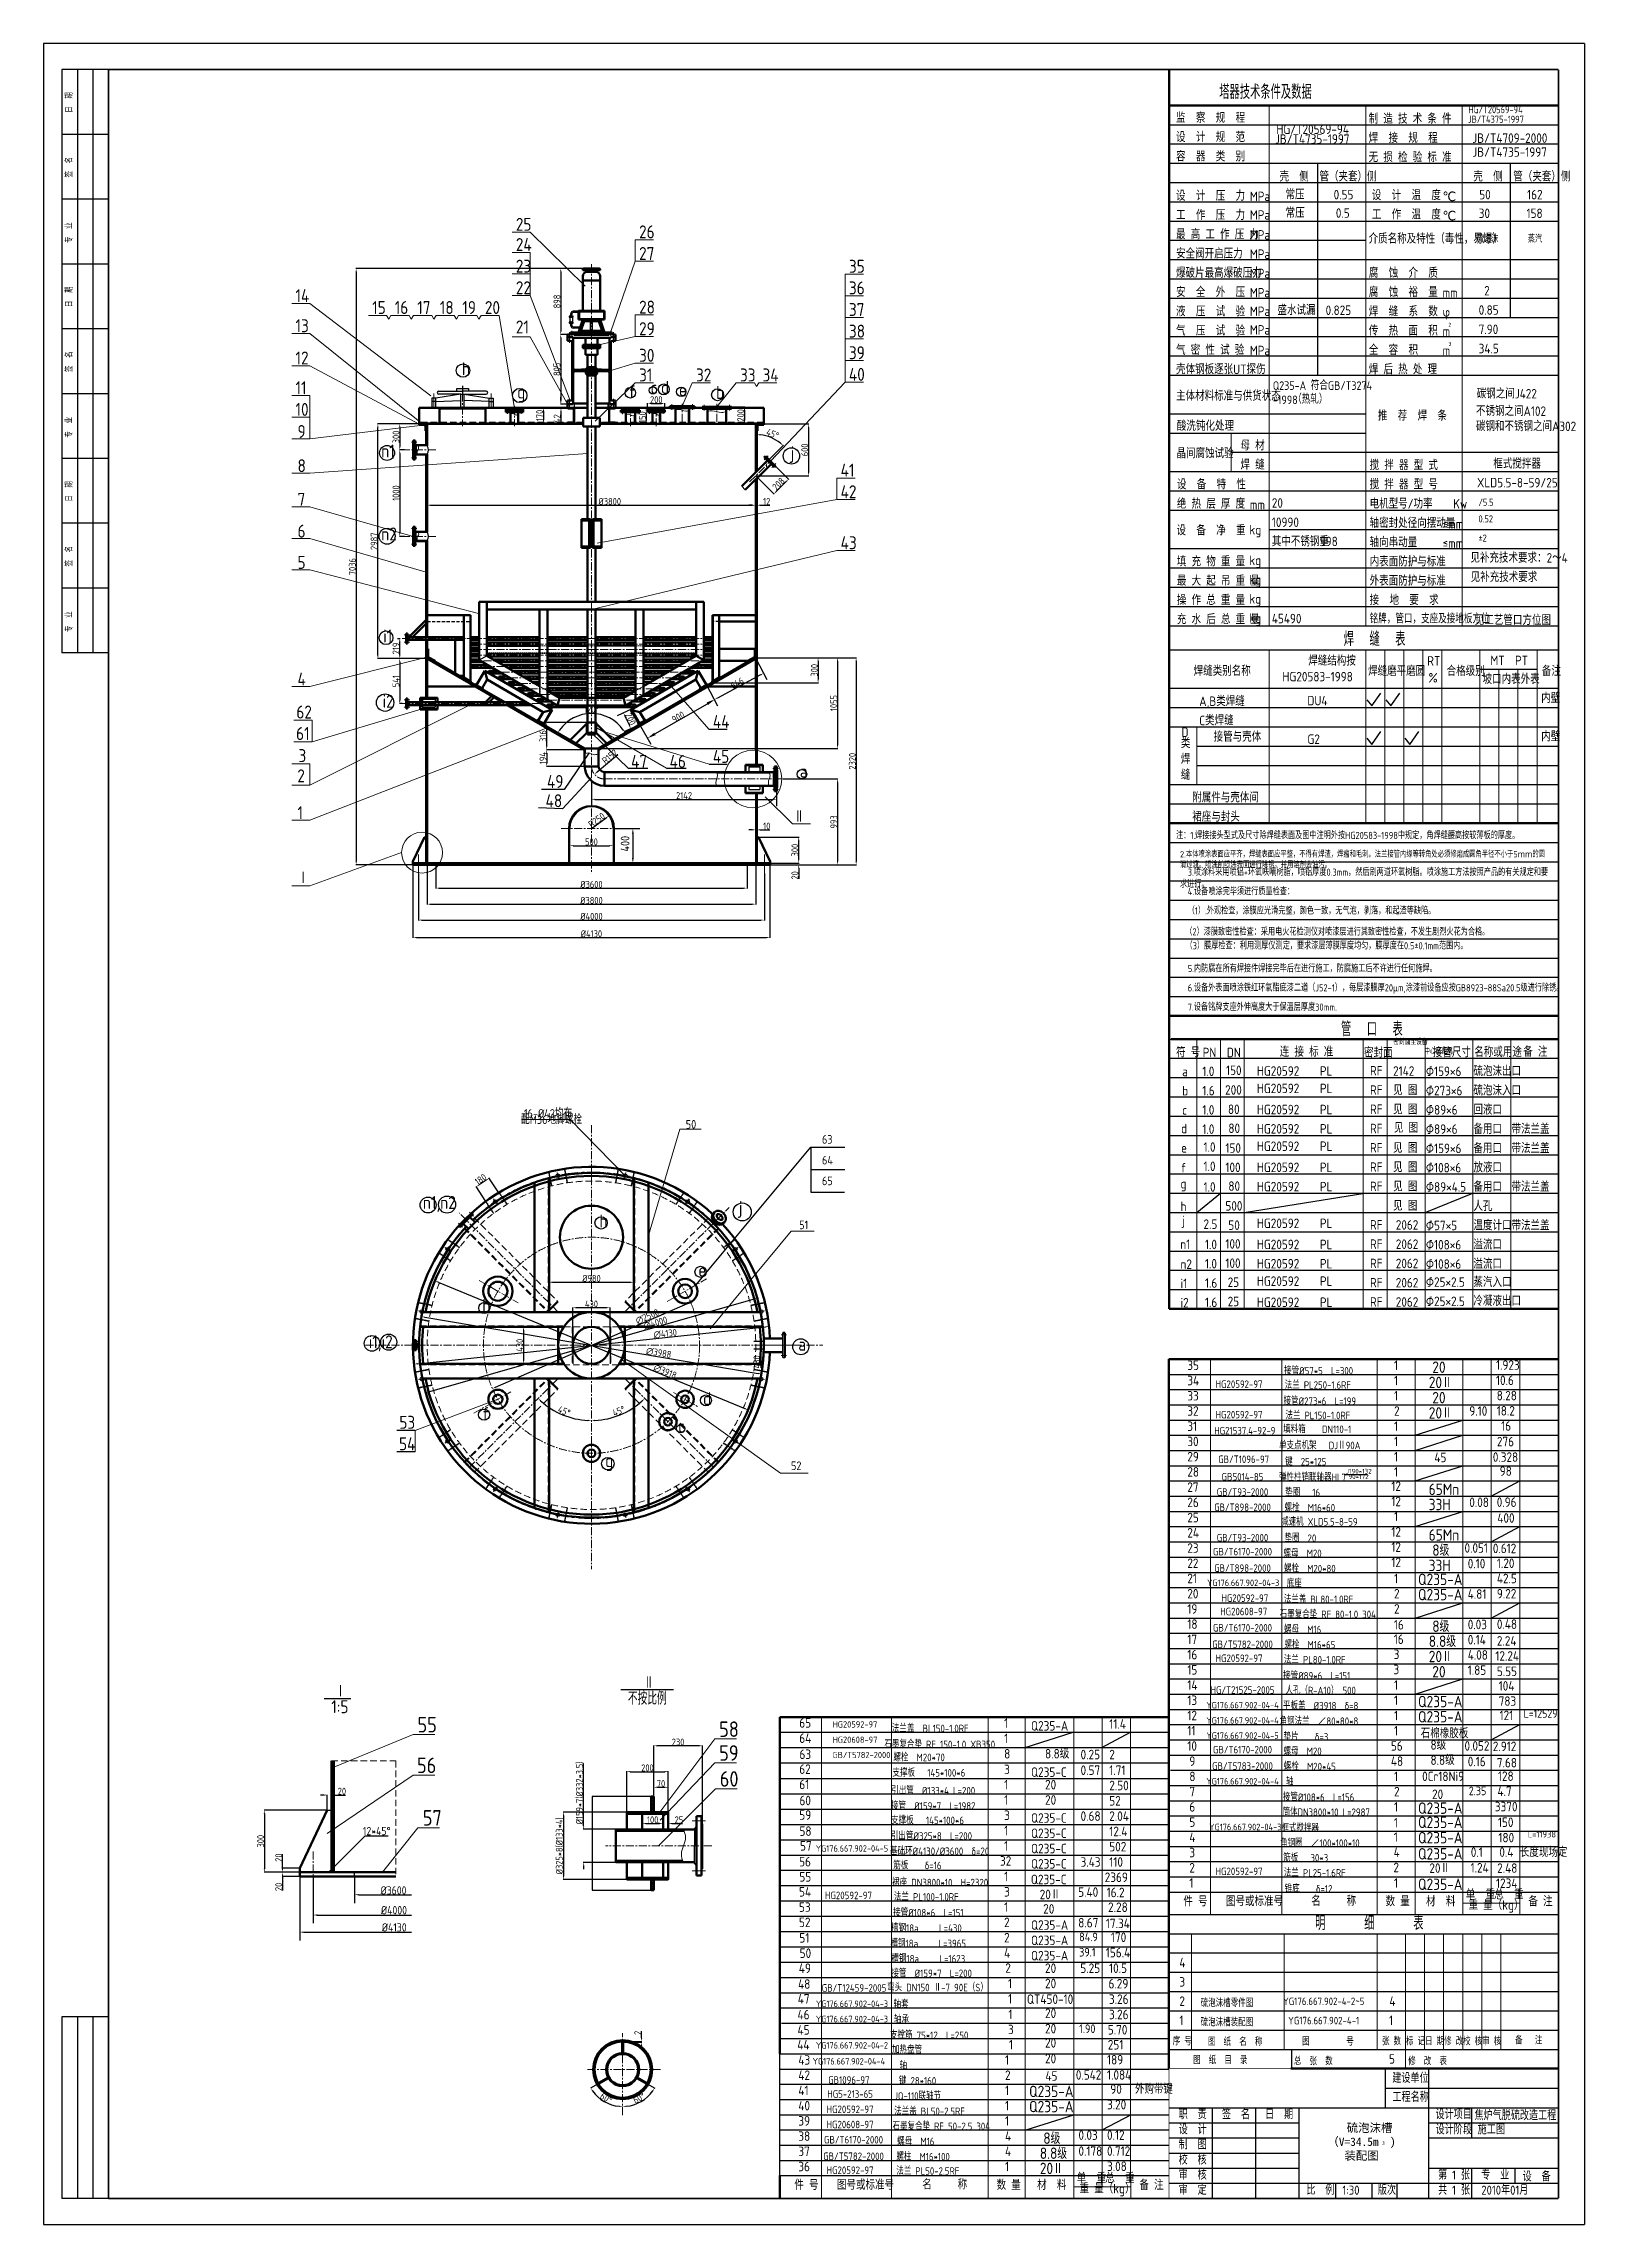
# Model space of a CAD drawing. Extents: x 18044 to 108463, y -14188 to 11042.
# Drawn here: x 90643 to 108463, y -14188 to 11042 of the extents above; entities outside this region: 1.
import ezdxf
from ezdxf.enums import TextEntityAlignment as Align

# ---------------------------------------------------------------- set-up
doc = ezdxf.new("R2010")
doc.units = 0
doc.header["$LTSCALE"] = 150
doc.header["$MEASUREMENT"] = 0
doc.linetypes.add('CENTER', pattern=[2, 1.25, -0.25, 0.25, -0.25])
doc.linetypes.add('DASHED', pattern=[0.75, 0.5, -0.25])
doc.layers.get('0').update_dxf_attribs({"linetype": 'CONTINUOUS'})
doc.layers.get('DEFPOINTS').update_dxf_attribs({"linetype": 'CONTINUOUS'})
doc.layers.add('1', color=1, linetype='CONTINUOUS')
doc.layers.add('BORDER', color=7, linetype='CONTINUOUS')
doc.styles.add('HZ', font='gbenor.shx', dxfattribs={"bigfont": 'gbcbig.shx'})
doc.styles.get("Standard").update_dxf_attribs({"font": 'gbenor.shx', "bigfont": 'gbcbig.shx'})
doc.dimstyles.get("Standard").update_dxf_attribs({"dimtxt": 0.18, "dimasz": 0.18, "dimexe": 0.18, "dimexo": 0.0625, "dimgap": 0.09, "dimtad": 0, "dimtih": 1, "dimtoh": 1, "dimdec": 4, "dimzin": 0, "dimdsep": 46, "dimtxsty": 'Standard', "dimcen": 0.09, "dimadec": 0, "dimazin": 0, "dimtfac": 1, "dimtdec": 4, "dimtofl": 0, "dimtmove": 0, "dimatfit": 3, "dimfxl": 0, "dimtolj": 1, "dimtzin": 0, "dimarcsym": 0})
pattern_1 = [(45, (66235.792, 3185.899), (-10.606602, 10.606602), [])]
pattern_2 = [(135, (66235.792, 3185.899), (-10.606602, -10.606602), [])]

msp = doc.modelspace()

# ---------------------------------------------------------------- texts
at = {"style": 'HZ'}
for s, p in [('日  期', (90976.90774, 10243.48796)), ('签  名', (90976.90774, 9493.48796)), ('专  业', (90976.90774, 8735.15475)), ('日  期', (90976.90774, 7993.48796)), ('签  名', (90976.90774, 7243.48796)), ('专  业', (90976.90774, 6485.15475)), ('日  期', (90976.90774, 5743.48796)), ('签  名', (90976.90774, 4993.48796)), ('专  业', (90976.90774, 4235.15475))]:
    msp.add_text(s, height=75, rotation=90, dxfattribs=at).set_placement(p)
for s, p in [('建设单位', (106241.70698, -12549.32709)), ('建设单位', (106241.70698, -12549.32709)), ('职  责', (103771.04518, -12969.18069)), ('签  名', (104271.04518, -12969.18069)), ('日  期', (104771.04518, -12969.18069)), ('工程名称', (106243.3573, -12768.59162)), ('工程名称', (106243.3573, -12768.59162)), ('设计项目', (106742.11899, -12969.18069)), ('焦炉气脱硫改造工程', (107192.08704, -12980.88721)), ('设  计', (103771.04518, -13144.18069)), ('设计阶段', (106742.11899, -13144.18069)), ('施工图', (107229.36983, -13144.18069)), ('制  图', (103771.04518, -13319.18069)), ('校  核', (103771.04518, -13494.18069)), ('审  核', (103771.04518, -13669.18069)), ('第 1 张', (106771.04518, -13669.18069)), ('专  业 ', (107271.04518, -13669.18069)), ('设  备', (107748.85858, -13688.72528)), ('审  定', (103771.04518, -13844.18069)), ('比  例', (105247.68371, -13844.18069)), ('1:30', (105664.3907, -13844.18069)), ('版次', (106074.68169, -13844.18069)), ('共 1 张', (106771.04518, -13844.18069)), ('2010年01月', (107271.04518, -13844.18069))]:
    msp.add_text(s, height=105, dxfattribs=at).set_placement(p)
at = {"insert": (105359.86816, -13022.05871), "char_height": 109.057536, "width": 1954.1052161, "attachment_point": 1, "style": 'HZ'}
msp.add_mtext('    {\\H0.8858x; \\fNSimSun|b0|i0|c134|p49; 硫泡沫槽\\P  （V=34.5m  )\\P     装配图}', dxfattribs=at)
at = {"layer": '1', "color": 0, "lineweight": 25, "style": 'HZ'}
for s, height, p in [('仾', 200, (18041.5, 7182)), ('D', 110.09431, (103803.67815, 3021.13663)), ('焊     ', 110.094313, (103796.25637, 2710.13973)), ('类    ', 110.094313, (103796.25637, 2893.63025)), ('缝', 110.09431, (103796.25637, 2526.64921)), ('i1,i2', 150, (94403.77459, -4051.75082))]:
    msp.add_text(s, height=height, dxfattribs=at).set_placement(p)
at = {"layer": '1', "color": 7, "linetype": 'Continuous', "style": 'HZ'}
for s, height, p in [('接管%%c57*5  L=300', 86.6992716, (105389.39796, -4300.69689)), ('HG20592-97', 86.699272, (104468.90692, -4466.65797)), ('法兰 PL250-1.6RF', 86.6992716, (105380.61338, -4465.41274)), ('HG20592-97', 86.699272, (104468.90692, -4818.95978)), ('接管%%c273*6  L=199', 86.6992716, (105403.34062, -4651.60565)), ('法兰 PL150-1.0RF', 86.6992716, (105380.61338, -4817.71455)), ('HG21537.4-92-9', 86.6992716, (104535.51212, -5004.18521)), ('填料箱    DN110-1', 86.6992716, (105373.51289, -4977.35448)), ('GB/T1096-97', 86.6992716, (104522.56909, -5335.39396)), ('单支点机架   DJⅡ90A', 86.6992716, (105402.48056, -5165.0822)), ('GB5014-85', 86.699272, (104509.20534, -5538.1184)), ('键  25*125', 86.699272, (105240.26183, -5352.80992)), ('弹性柱销联轴器HL7', 86.699272, (105319.47017, -5533.48301)), ('GB/T93-2000', 86.6992716, (104509.20534, -5714.2693)), ('垫圈   16', 86.699272, (105204.24239, -5708.87164)), ('GB/T898-2000', 86.6992716, (104509.20534, -5890.4202)), ('减速机 XLD5.5-8-59', 86.6992716, (105397.79828, -6048.76366)), ('螺栓  M16*60', 86.699272, (105287.985, -5884.43543)), ('GB/T93-2000', 86.6992716, (104509.20534, -6242.72201)), ('垫圈  20', 86.699272, (105178.36587, -6237.32434)), ('GB/T6170-2000', 86.6992716, (104509.20534, -6404.56065)), ('GB/T898-2000', 86.6992716, (104509.20534, -6595.02381)), ('螺母  M20', 86.699272, (105204.24239, -6413.47524)), ('螺栓  M20*80', 86.699272, (105287.985, -6589.03904)), ('YG176.667.902-04-3', 75, (104516.46702, -6764.51168)), ('底座', 86.699272, (105108.24656, -6760.11663)), ('HG20608-97', 86.699272, (104522.56909, -7096.90297)), ('HG20592-97', 86.699272, (104535.51212, -6941.84512)), ('法兰盖 BL80-1.0RF', 86.6992716, (105388.46842, -6944.5357)), ('GB/T6170-2000', 86.6992716, (104509.20534, -7285.31515)), ('石墨复合垫 RF 80-1.0 304', 86.6992716, (105495.48001, -7118.07885)), ('螺母  M16', 86.699272, (105204.24239, -7294.22975)), ('GB/T5782-2000', 86.6992716, (104509.20534, -7475.77831)), ('螺栓  M16*65', 86.699272, (105287.985, -7469.79354)), ('HG20592-97', 86.699272, (104468.90692, -7637.37419)), ('接管%%c89*6  L=151', 86.6992716, (105367.4417, -7829.49532)), ('法兰 PL80-1.0RF', 86.6992716, (105344.71446, -7643.30241)), ('HG/T21525-2005', 86.6992716, (104509.20534, -8004.23102)), ('人孔（R-A10） 500', 86.6992716, (105413.33317, -7999.32358)), ('YG176.667.902-04-4', 75, (104509.20534, -8180.38192)), ('YG176.667.902-04-4', 75, (104509.20534, -8356.53282)), ('角钢法兰  ∠80*80*8', 86.6992716, (105392.9301, -8355.0053)), ('平板盖  %%C3918  δ=8', 86.6992716, (105413.33317, -8175.47448)), ('石墨复合垫 RF 150-1.0 XB350', 87.0915082, (101007.52494, -8623.2757)), ('法兰盖  BL150-1.0RF', 87.0915082, (100896.97826, -8438.76665)), ('YG176.667.902-04-5', 75, (104509.20534, -8532.68372)), ('垫片    δ=3', 86.699272, (105242.6797, -8535.14606)), ('螺栓  M20*70', 87.091508, (100768.52494, -8774.22827)), ('GB/T6170-2000', 86.6992716, (104509.20534, -8694.52236)), ('螺母  M20', 86.699272, (105204.24239, -8703.43696)), ('支撑板   145*100*6', 87.0915082, (100881.47826, -8952.67787)), ('YG176.667.902-04-4', 75, (104509.20534, -9061.13642)), ('GB/T5783-2000', 86.6992716, (104509.20534, -8884.98552)), ('螺栓  M20*45', 86.699272, (105287.985, -8879.00075)), ('轴', 86.69927, (105056.09038, -9055.8177)), ('接管  %%c159*7  L=1982', 87.0915082, (100931.52494, -9335.13475)), ('引出管  %%c133*4 L=200', 87.0915082, (100931.52494, -9158.18692)), ('接管%%c108*6  L=156', 86.6992716, (105388.46324, -9234.03516)), ('支撑板   145*100*6', 87.0915082, (100865.97826, -9502.52135)), ('YG176.667.902-04-3', 75, (104541.42734, -9589.58912)), ('筒体DN3800*10 L=2987', 86.6992716, (105477.33155, -9407.21854)), ('框式搅拌器', 86.699272, (105176.82009, -9592.71241)), ('YG176.667.902-04-5', 75, (99991.86709, -9838.12334)), ('基础环%%c4130/%%c3600  δ=20', 87.0915082, (101006.05993, -9859.0793)), ('引出管%%c325*8  L=200', 87.0915082, (100911.15091, -9683.00377)), ('角钢圈  ∠100*100*10', 86.6992716, (105404.42117, -9765.74003)), ('筋板    δ=16', 87.091508, (100748.88886, -10024.12626)), ('HG20592-97', 86.699272, (104468.90692, -10103.48681)), ('筋板   30*3', 86.699272, (105240.0988, -9935.65489)), ('法兰 PL25-1.6RF', 86.6992716, (105344.71446, -10109.41503)), ('HG20592-97', 87.091508, (99951.38636, -10381.44108)), ('裙座 DN3800*10  H=2320', 87.0915082, (101012.08575, -10221.17281)), ('法兰 PL100-1.0RF', 87.0915082, (100851.72716, -10387.39612)), ('锥底    δ=12', 86.699272, (105272.77264, -10294.65062)), ('接管%%c108*6  L=151', 87.0915082, (100875.10285, -10569.7429)), ('槽钢18a     L=430', 87.0915082, (100852.79007, -10749.08958)), ('槽钢18a     L=3965', 87.0915082, (100874.67966, -10926.03741)), ('槽钢18a     L=1623', 87.0915082, (100874.67966, -11102.98524)), ('接管  %%c159*7  L=200', 87.0915082, (100914.10285, -11271.5342)), ('YG176.667.902-04-3', 75, (99991.86709, -11634.69673)), ('GB/T12459-2005', 87.0915082, (100015.86709, -11451.74891)), ('弯头 DN150 Ⅱ-7 90E（S）', 87.0915082, (100981.41874, -11435.97956)), ('轴套', 87.091508, (100560.09573, -11631.41)), ('硫泡沫槽零件图', 86.699272, (104328.66613, -11616.44237)), ('YG176.667.902-4-2~5', 86.6992716, (105447.75062, -11606.27418)), ('YG176.667.902-04-3', 75, (99991.86709, -11811.64456)), ('轴承', 87.091508, (100564.86059, -11807.43451)), ('硫泡沫槽装配图', 86.699272, (104328.66613, -11839.38335)), ('YG176.667.902-4-1', 86.6992716, (105447.75062, -11829.21516)), ('YG176.667.902-04-2', 75, (99991.86709, -12115.78787)), ('支撑筋 75*12  L=250', 87.0915082, (100885.00504, -11988.59239)), ('加热盘管', 87.091508, (100629.2794, -12157.27913)), ('序 号', 86.699272, (103812.5933, -12059.58895)), ('图  纸  名  称', 86.699272, (104423.67145, -12065.61581)), ('图         号', 86.6992716, (105497.091, -12065.61581)), ('张 数', 86.699272, (106232.7069, -12059.58895)), ('标 记', 86.699272, (106509.90397, -12059.58895)), ('日 期', 86.699272, (106730.0926, -12059.58895)), ('修 改', 86.699272, (106950.28122, -12059.58895)), ('校 核', 86.699272, (107170.46985, -12059.58895)), ('审 核', 86.699272, (107390.65848, -12059.58895)), ('备   注', 86.699272, (107820.17284, -12048.86369)), ('YG176.667.902-04-4', 75, (99956.02423, -12300.37979)), ('轴', 86.69927, (100586.38595, -12341.22648)), ('图  纸  目  录', 86.699272, (104252.0853, -12277.84209)), ('总  张  数', 86.699272, (105328.13039, -12290.05622)), ('修  改  表', 86.699272, (106649.26214, -12290.05622)), ('GB1096-97', 86.699272, (99956.02423, -12517.04817)), ('键 28*160', 86.699272, (100750.6777, -12515.27292)), ('HG20592-97', 86.699272, (99970.12613, -12855.80962)), ('HG5-213-65', 86.699272, (99970.12613, -12679.65872)), ('法兰盖 BL50-2.5RF', 86.6992716, (100889.68763, -12867.57473)), ('JQ-110联轴节', 86.699272, (100750.6777, -12691.42382)), ('HG20608-97', 86.699272, (99970.12613, -13031.96052)), ('石墨复合垫 RF 50-2.5 304', 86.6992716, (101025.19922, -13041.11788)), ('GB/T5782-2000', 86.6992716, (100010.42455, -13398.81734)), ('GB/T6170-2000', 86.6992716, (100010.42455, -13208.35418)), ('螺柱  M16*100', 86.6992716, (100814.78712, -13392.83257)), ('螺母  M16', 86.699272, (100731.04451, -13217.26878)), ('HG20592-97', 86.699272, (99970.12613, -13560.41322)), ('法兰 PL50-2.5RF', 86.6992716, (100869.50492, -13559.16799))]:
    msp.add_text(s, height=height, dxfattribs=at).set_placement(p, align=Align.MIDDLE)
at = {"layer": '1', "color": 0, "lineweight": 25, "attachment_point": 1, "style": 'HZ'}
for s, insert, char_height, width in [('塔器技术条件及数据', (104239.74234, 10567.37114), 165.14147, 4458.8196817), ('25', (96104.59224, 9026.54738), 150, 292), ('26', (97529.96724, 8939.54738), 150, 292), ('24', (96104.59224, 8793.04738), 150, 292), ('27', (97529.96724, 8689.54738), 150, 292), ('23', (96104.59224, 8543.04738), 150, 292), ('35', (99956.96724, 8541.04738), 150, 292), ('14', (93556.09224, 8201.54738), 150, 292), ('22', (96104.59224, 8293.04738), 150, 292), ('36', (99956.96724, 8291.04738), 150, 292), ('13', (93556.09224, 7853.54738), 150, 292), ('15', (94442.89355, 8064.04738), 150, 292), ('16', (94703.63329, 8064.04738), 150, 292), ('17', (94964.37303, 8064.04738), 150, 292), ('18', (95225.11277, 8064.04738), 150, 292), ('19', (95485.8525, 8064.04738), 150, 292), ('20', (95746.59224, 8064.04738), 150, 292), ('21', (96104.59224, 7839.04738), 150, 292), ('28', (97529.96724, 8069.04738), 150, 292), ('37', (99956.96724, 8041.04738), 150, 292), ('29', (97529.96724, 7819.04738), 150, 292), ('38', (99956.96724, 7791.04738), 150, 292), ('12', (93556.09224, 7480.54738), 150, 292), ('h', (95480.39168, 7356.24918), 150, 292), ('30', (97529.96724, 7511.54738), 150, 292), ('39', (99956.96724, 7541.04738), 150, 292), ('11', (93556.09224, 7135.54738), 150, 292), ('f', (97409.47122, 7087.38337), 150, 292), ('31', (97529.96724, 7284.04738), 150, 292), ('c', (97662.70778, 7140.34886), 150, 292), ('d', (97783.39168, 7139.74918), 150, 251.8161012), ('e', (97989.70778, 7113.1131), 150, 292), ('32', (98188.46724, 7284.04738), 150, 292), ('b', (98419.70778, 7082.1131), 150, 292), ('33', (98696.96724, 7284.04738), 150, 292), ('34', (98957.70698, 7284.04738), 150, 292), ('40', (99956.96724, 7291.04738), 150, 292), ('10', (93556.09224, 6885.54738), 150, 292), ('g', (96119.89168, 7087.38337), 150, 292), ('9', (93579.6917, 6630.1061), 150, 292), ('n1', (94548.91097, 6404.19916), 150, 292), ('j', (99284.13755, 6384.99352), 150, 292), ('8', (93579.6917, 6234.1061), 150, 292), ('41', (99860.96724, 6182.54738), 150, 292), ('7', (93579.6917, 5844.6061), 150, 292), ('42', (99860.96724, 5932.54738), 150, 292), ('6', (93579.6917, 5477.1061), 150, 292), ('n2', (94548.91097, 5444.69916), 150, 292), ('43', (99860.96724, 5343.04738), 150, 292), ('5', (93579.6917, 5115.6061), 150, 292), ('i1', (94570.16093, 4263.69916), 150, 292), ('焊  缝  表', (105679.22548, 4236.92634), 165.14147, 4458.8196817), ('4', (93579.6917, 3766.6061), 150, 292), ('62', (93565.95381, 3384.17436), 150, 292), ('i2', (94563.66093, 3509.46187), 150, 292), ('61', (93562.51758, 3135.52039), 150, 292), ('44', (98383.46724, 3274.04738), 150, 292), ('3', (93590.94824, 2880.17436), 150, 292), ('47', (97437.57538, 2813.54315), 150, 292), ('46', (97883.07538, 2813.54315), 150, 292), ('45', (98383.46724, 2871.04738), 150, 292), ('2', (93577.35496, 2646.01768), 150, 292), ('49', (96464.57538, 2580.54315), 150, 292), ('a', (99389.1824, 2699.32258), 150, 292), ('48', (96448.57538, 2358.04315), 150, 292), ('1', (93579.6917, 2219.6061), 150, 292), ('Ⅱ', (99325.39168, 2177.74918), 150, 6060.67502), ('Ⅰ', (93588.89168, 1466.24918), 150, 6271.5), ('管  口  表', (105648.39908, -275.31001), 165.14147, 4458.8196817), ('{\\H0.6667x;配M36地脚螺栓}', (96165.5286, -1356.05099), 150, 1822), ('16-%%c42均布', (96197.79232, -1284.73197), 100, 1822), ('50', (98070.39168, -1410.68319), 100, 1822), ('63', (99645.39168, -1584.75082), 100, 1823.5000005), ('64', (99645.39168, -1825.75082), 100, 1823.5000005), ('65', (99645.39168, -2065.25082), 100, 1823.5000005), ('n1,n2', (95030.52459, -2289.90993), 150, 1212), ('h', (97070.04086, -2505.35401), 150, 292), ('j', (98685.02459, -2347.40993), 150, 1212), ('51', (99381.89168, -2573.68319), 100, 1822), ('e', (98214.89168, -3071.75082), 150, 227.2923813), ('b', (95715.75442, -3483.11485), 150, 292), ('a', (99371.41361, -3930.07655), 150, 292), ('f', (95715.75442, -4733.11485), 150, 292), ('d', (98269.70238, -4558.94757), 150, 292), ('53', (94756.93798, -4833.13215), 150, 292), ('c', (97981.90024, -4878.56401), 150, 292), ('54', (94753.50175, -5081.78612), 150, 292), ('g', (97137.51676, -5276.18053), 150, 292), ('52', (99287.39168, -5360.68319), 100, 1822), ('J190*132', (105705.28638, -5446.33065), 55.047157, 2994.7459847), ('90*172', (105734.61788, -5509.04218), 55.047157, 2994.7459847), ('Ⅰ', (94019.1917, -7941.63592), 150, 292), ('不按比例', (97399.92024, -8025.75233), 150, 1915.862069), ('Ⅱ', (97585.7792, -7843.93592), 150, 292), ('1:5', (93970.33274, -8123.45233), 150, 1915.862069), ('55', (94967.45898, -8316.70579), 180, 350.4), ('58', (98456.344, -8368.40579), 180, 350.4), ('56', (94961.50152, -8786.44572), 180, 350.4), ('59', (98456.344, -8643.80579), 180, 350.4), ('60', (98463.544, -8943.80579), 180, 350.4), ('57', (95028.68596, -9394.30579), 180, 350.4), ('{\\fNSimSun|b0|i0|c134|p49;3}', (106123.00816, -13224.91871), 41.4, 377.43)]:
    msp.add_mtext(s, dxfattribs=dict(at, insert=insert, char_height=char_height, width=width))
at = {"layer": '1', "color": 0, "lineweight": 20, "attachment_point": 1, "style": 'HZ'}
for s, insert, char_height, width in [('监  察  规  程', (103740.4283, 10237.12681), 110.094313, 1330.3062836), ('HG/T20569-94', (104901.3013, 10107.238), 110.0943131, 1330.3062836), ('制 造 技 术 条 件', (105968.18673, 10227.21832), 110.0943131, 1330.3062836), ('JB/T4375-1997', (107116.27198, 10207.95813), 82.5707348, 1330.3062836), ('HG/T20569-94', (107120.23664, 10319.98485), 82.5707348, 1330.3062836), ('HG/T20569-94', (107120.23664, 10319.98485), 82.5707348, 1330.3062836), ('设  计  规  范', (103740.4283, 10014.18583), 110.094313, 1330.3062836), ('JB/T4735-1997', (104883.61211, 9994.02686), 110.0943131, 1330.3062836), ('焊  接  规  程', (105968.18673, 10004.27734), 110.094313, 1330.3062836), ('JB/T4709-2000', (107166.56333, 10004.27734), 110.0943131, 1330.3062836), ('JB/T4735-1997', (107166.56333, 9843.05637), 110.0943131, 1330.3062836), ('容  器  类  别', (103740.4283, 9791.24484), 110.094313, 1330.3062836), ('无 损 检 验 标 准', (105968.18673, 9781.33635), 110.0943131, 1330.3062836), ('设  计  压  力', (103740.4283, 9335.45439), 110.094313, 1330.3062836), ('壳  侧', (104937.15349, 9558.39537), 110.094313, 1330.3062836), ('常压', (105005.82455, 9350.34043), 110.094313, 1330.3062836), ('管（夹套）侧', (105399.19776, 9558.39537), 110.094313, 1330.3062836), ('0.55', (105563.17701, 9350.34043), 110.094313, 1330.3062836), ('设  计  温  度', (106005.06833, 9342.06004), 110.094313, 1330.3062836), ('壳  侧', (107178.6737, 9558.39537), 110.094313, 1330.3062836), ('50', (107247.34476, 9350.34043), 110.094313, 1330.3062836), ('管（夹套）侧', (107640.71798, 9558.39537), 110.094313, 1330.3062836), ('162', (107800.29345, 9350.34043), 110.094313, 1330.3062836), ('工  作  压  力', (103740.4283, 9112.5134), 110.094313, 1330.3062836), ('MPa', (104593.40132, 9330.59434), 110.094313, 1330.3062836), ('MPa', (104593.40132, 9115.38683), 110.094313, 1330.3062836), ('常压', (105007.02227, 9137.48936), 110.094313, 1330.3062836), ('0.5', (105588.59547, 9137.48936), 110.094313, 1330.3062836), ('工  作  温  度', (106005.06833, 9119.11906), 110.094313, 1330.3062836), ('℃', (106822.81116, 9330.59434), 110.09431, 1330.3062836), ('℃', (106822.81116, 9107.65336), 110.09431, 1330.3062836), ('30', (107241.1472, 9134.44848), 110.094313, 1330.3062836), ('158', (107794.09588, 9134.44848), 110.094313, 1330.3062836), ('最 高 工 作 压 力', (103740.4283, 8889.57242), 110.0943131, 1680.4395613), ('MPa', (104593.40132, 8884.71237), 110.094313, 1330.3062836), ('介质名称及特性（毒性，易爆）', (105967.45836, 8839.63987), 110.0943131, 2225.3730494), ('硫泡沫', (107219.76638, 8824.18505), 82.570735, 1330.3062836), ('蒸汽', (107809.51774, 8824.18505), 82.570735, 1330.3062836), ('安全阀开启压力', (103740.4283, 8666.63143), 110.094313, 1680.4395613), ('MPa', (104593.40132, 8661.77139), 110.094313, 1330.3062836), ('爆破片最高爆破压力', (103740.4283, 8443.69045), 110.094313, 1680.4395613), ('MPa', (104593.40132, 8438.83041), 110.094313, 1330.3062836), ('腐  蚀  介  质', (105969.83815, 8443.69045), 110.094313, 1330.3062836), ('安  全  外  压', (103740.4283, 8220.74946), 110.094313, 1330.3062836), ('MPa', (104593.40132, 8215.88942), 110.094313, 1330.3062836), ('腐  蚀  裕  量', (105969.83815, 8220.74946), 110.094313, 1330.3062836), ('mm', (106822.81116, 8215.88942), 110.094313, 1330.3062836), ('2', (107304.36064, 8238.51327), 110.09431, 1330.3062836), ('液  压  试  验', (103740.4283, 7997.80848), 110.094313, 1330.3062836), ('MPa', (104593.40132, 8000.68191), 110.094313, 1330.3062836), ('盛水试漏', (104912.9293, 8012.69452), 110.094313, 1330.3062836), ('0.825', (105470.28176, 8012.69452), 110.094313, 1330.3062836), ('焊  缝  系  数', (105969.83815, 7997.80848), 110.094313, 1330.3062836), ('φ', (106822.81116, 7992.94844), 110.09431, 1330.3062836), ('0.85', (107240.37267, 8015.57229), 110.094313, 1330.3062836), ('气  压  试  验', (103740.4283, 7774.8675), 110.094313, 1330.3062836), ('MPa', (104593.40132, 7785.4744), 110.094313, 1330.3062836), ('传  热  面  积', (105969.83815, 7774.8675), 110.094313, 1330.3062836), ('m', (106822.81116, 7770.00745), 110.09431, 1330.3062836), (' {\\H0.4x;2}', (106830.88706, 7812.65705), 110.0943131, 1330.3062836), (' {\\H0.4x;3}', (106830.88706, 7589.71607), 110.0943131, 1330.3062836), ('7.90', (107240.37267, 7792.6313), 110.094313, 1330.3062836), ('34.5', (107240.37267, 7569.69032), 110.094313, 1330.3062836), ('气 密 性 试 验', (103740.4283, 7551.92651), 110.094313, 1330.3062836), ('壳体钢板逐张UT探伤', (103740.4283, 7328.98553), 110.094313, 1815.5553092), ('MPa', (104593.40132, 7547.06647), 110.094313, 1330.3062836), ('全  容  积', (105969.83815, 7551.92651), 110.094313, 1330.3062836), ('焊 后 热 处 理', (105969.83815, 7328.98553), 110.094313, 1330.3062836), ('m', (106822.81116, 7547.06647), 110.09431, 1330.3062836), ('Q235-A 符合GB/T3274\\P-1998', (104859.54685, 7135.45536), 99.0848818, 1330.3062836), ('主体材料标准与供货状态', (103740.4283, 7020.83983), 110.0943131, 1815.5553092), ('（热轧）', (105095.23709, 6976.23017), 99.084882, 1330.3062836), ('不锈钢之间A102', (107209.47354, 6845.22729), 110.094313, 1330.3062836), ('碳钢之间J422', (107218.07518, 7047.09408), 110.094313, 1330.3062836), ('酸洗钝化处理', (103749.96794, 6673.67167), 110.094313, 1815.5553092), ('推  荐  焊  条', (106074.75404, 6791.93242), 110.094313, 1330.3062836), ('碳钢和不锈钢之间A302', (107208.48385, 6669.60411), 110.0943131, 1330.3062836), ('晶间腐蚀试验', (103745.37512, 6356.35229), 110.094313, 1815.5553092), ('母 材', (104485.51124, 6447.13008), 110.094313, 1330.3062836), ('焊 缝', (104485.51124, 6224.1891), 110.094313, 1330.3062836), ('搅 拌 器 型 式', (105979.37778, 6219.53262), 110.094313, 1815.5553092), ('框式搅拌器', (107409.84584, 6236.85205), 110.094313, 1330.3062836), ('设  备  特  性', (103749.96794, 5996.59164), 110.094313, 1815.5553092), ('搅 拌 器 型 号', (105979.37778, 5996.59164), 110.094313, 1815.5553092), ('XLD5.5-8-59/25', (107221.58766, 6018.4247), 110.0943131, 1330.3062836), ('绝 热 层 厚 度', (103749.96794, 5773.65066), 110.094313, 1815.5553092), ('mm', (104593.40132, 5763.5386), 110.094313, 1330.3062836), ('10990', (104848.27565, 5560.3437), 110.094313, 1870.6024658), ('20', (104848.27565, 5783.28468), 110.094313, 1870.6024658), ('轴密封处径向摆动量', (105979.37778, 5550.70967), 110.094313, 1815.5553092), ('电机型号/功率    Kw', (105979.37778, 5773.65066), 110.0943131, 1815.5553092), ('{\\H0.75x;0.52}', (107238.25959, 5584.92688), 110.0943131, 1330.3062836), ('{\\H0.75x;/5.5}', (107238.25959, 5776.71563), 110.0943131, 1330.3062836), ('设  备  净  重', (103745.37512, 5464.58836), 110.094313, 1815.5553092), ('kg', (104588.9011, 5473.15101), 110.094313, 1330.3062836), ('其中不锈钢重', (104848.27565, 5337.40271), 110.094313, 1870.6024658), ('998', (105401.83617, 5337.99721), 110.094313, 1870.6024658), ('轴向串动量', (105979.37778, 5327.76869), 110.094313, 1815.5553092), ('≤mm', (106822.81116, 5540.59761), 110.094313, 1330.3062836), ('{\\H0.75x;±2}', (107238.25959, 5363.64799), 110.0943131, 1330.3062836), ('填 充 物 重 量', (103749.96794, 5104.8277), 110.094313, 1815.5553092), ('kg', (104588.09203, 5119.47047), 110.094313, 1330.3062836), ('内表面防护与标准', (105979.37778, 5104.8277), 110.094313, 1815.5553092), ('≤mm', (106822.81116, 5317.65663), 110.094313, 1330.3062836), ('见补充技术要求：2～4', (107145.15631, 5147.78676), 110.0943131, 1330.3062836), ('最 大 起 吊 重 量', (103749.96794, 4881.88672), 110.0943131, 1815.5553092), ('kg', (104588.09203, 4896.52948), 110.094313, 1330.3062836), ('外表面防护与标准', (105979.37778, 4881.88672), 110.094313, 1815.5553092), ('见补充技术要求', (107148.5486, 4924.84578), 110.094313, 1330.3062836), ('操 作 总 重 量', (103749.96794, 4658.94574), 110.094313, 1815.5553092), ('kg', (104588.09203, 4673.5885), 110.094313, 1330.3062836), ('接  地  要  求', (105979.37778, 4658.94574), 110.094313, 1815.5553092), ('充 水 后 总 重 量', (103749.96794, 4436.00475), 110.0943131, 1815.5553092), ('kg', (104588.09203, 4450.64751), 110.094313, 1330.3062836), ('45490', (104848.27565, 4445.63878), 110.094313, 1870.6024658), ('铭牌，管口，支座及接地板方位', (105979.37778, 4436.00475), 99.0848818, 2511.1511967), ('见工艺管口方位图  ', (107195.97336, 4426.6515), 110.094313, 1815.5553092), ('焊缝类别名称', (103943.84585, 3839.12268), 110.094313, 1330.3062836), ('     焊缝结构按HG20583-1998', (104970.71307, 3957.2637), 110.0943131, 1339.4808097), ('焊缝', (105961.61541, 3837.71763), 110.094313, 1330.3062836), ('磨平', (106181.80404, 3837.71763), 110.094313, 1330.3062836), ('磨圆', (106401.99266, 3837.71763), 110.094313, 1330.3062836), ('RT', (106645.19779, 3955.43285), 110.094313, 1330.3062836), ('合格级别', (106870.15301, 3837.41334), 110.094313, 1330.3062836), ('MT  PT', (107375.91869, 3961.27402), 110.094313, 1330.3062836), ('备注', (107971.09614, 3837.41334), 110.094313, 1330.3062836), (' %', (106600.97771, 3760.82605), 110.094313, 1330.3062836), ('坡口', (107285.49952, 3744.13746), 110.094313, 1330.3062836), ('内表', (107505.68815, 3744.13746), 110.094313, 1330.3062836), ('外表', (107725.87678, 3744.13746), 110.094313, 1330.3062836), ('内壁', (107963.70429, 3526.21302), 110.094313, 1815.5553092), ('A,B类焊缝', (104008.90353, 3489.19366), 110.094313, 1815.5553092), ('DU4', (105259.95432, 3496.36353), 110.094313, 1815.5553092), ('C类焊缝', (104008.90353, 3266.25268), 110.094313, 1815.5553092), ('接管与壳体', (104174.82434, 3077.07625), 110.094313, 1815.5553092), ('G2', (105259.95432, 3050.48157), 110.094313, 1815.5553092), ('内壁', (107963.70429, 3080.33106), 110.094313, 1815.5553092), ('附属件与壳体间', (103927.89032, 2374.48874), 110.094313, 1815.5553092), ('裙座与封头', (103927.89032, 2151.54775), 110.094313, 1815.5553092), ('注：1.焊接接头型式及尺寸除焊缝表面及图中注明外按HG20583-1998中规定，角焊缝腰高按较薄板的厚度。', (103740.4283, 1923.35475), 82.5707348, 3774.511128), ('{\\H0.8816x;2.本体喷涂表面应平齐，焊缝表面应平整，不得有焊渣，焊瘤和毛刺。法兰接管内缘等转角处必须修磨成圆角半径不小于5\\fArial|b0|i0|c0|p32;mm\\Fgbenor.shx,gbcbig.shx|c134;的圆滑过渡。喷涂前喷涂表面进行除锈，并用溶剂去油污。}', (103786.09349, 1700.41377), 82.57073485, 4264.8594065), ('  3.喷涂料采用喷铝+环氧呋喃树脂，喷铝厚度0.3mm，然后刷两道环氧树脂。喷涂施工方法按照产品的有关规定和要求进行。', (103786.09349, 1497.28976), 82.5707348, 4264.8594065), ('  4.设备喷涂完毕须进行质量检查：', (103786.09349, 1274.34878), 82.5707348, 4264.8594065), ('  （1）.外观检查，涂膜应光滑完整，颜色一致，无气泡，剥落，和起渣等缺陷。', (103786.09349, 1051.40779), 82.5707348, 4264.8594065), ('（2）漆膜致密性检查：采用电火花检测仪对喷漆层进行其致密性检查，不发生剧烈火花为合格。', (103847.43148, 807.1534), 82.5707348, 8529.718813), ('{\\H0.5x;（3）膜厚检查：利用测厚仪测定，要求漆层薄膜厚度均匀，膜厚度在0.5±0.1mm范围内。}', (103850.21474, 647.02785), 165.1414697, 8529.718813), ('  5.内防腐在所有焊接件焊接完毕后在进行施工，防腐施工后不许进行任何施焊。', (103786.09349, 382.58484), 82.5707348, 4264.8594065), ('  6.设备外表面喷涂铁红环氧酯底漆二道（J52-1），每层漆膜厚20μm,涂漆前设备应按GB8923-88Sa20.5级进行除锈。', (103786.09349, 159.64386), 82.5707348, 4264.8594065), ('  7.设备铭牌支座外伸高度大于保温层厚度30mm.', (103786.09349, -63.29713), 82.5707348, 4264.8594065), ('{\\H0.8x;密封面至设备                                                           中心线距离}', (106253.1146, -473.08108), 82.5707348, 1330.3062836), ('符 号', (103740.4283, -574.37245), 110.094313, 1330.3062836), ('PN', (104048.30803, -574.37245), 110.094313, 1330.3062836), ('DN', (104327.67235, -574.37245), 110.094313, 1330.3062836), ('连 接 标 准', (104939.90383, -567.5009), 110.094313, 1330.3062836), ('密封面', (105914.84491, -577.26436), 110.094313, 1330.3062836), ('接管尺寸', (106710.2131, -573.12819), 110.094313, 1330.3062836), ('名称或用途', (107189.53214, -570.10326), 110.094313, 1330.3062836), ('备 注', (107755.87217, -568.10957), 110.094313, 1330.3062836), ('a', (103810.97605, -794.10948), 110.09431, 1330.3062836), ('1.0', (104044.43702, -792.3704), 110.094313, 1330.3062836), ('200', (104308.02526, -1007.56827), 110.094313, 1330.3062836), ('150', (104318.72587, -780.80302), 110.094313, 1330.3062836), ('  HG20592    PL', (104555.6855, -788.45151), 110.0943131, 1330.3062836), ('RF', (105983.39173, -785.42309), 110.094313, 1330.3062836), ('RF', (105983.39173, -1008.36408), 110.094313, 1330.3062836), ('见 图', (106251.06405, -1011.3925), 110.094313, 1330.3062836), ('2142', (106251.06405, -788.45151), 110.094313, 1330.3062836), ('Φ159×6', (106629.3288, -792.08174), 110.094313, 1330.3062836), ('硫泡沫出口', (107179.80037, -792.08174), 110.094313, 1330.3062836), ('硫泡沫入口', (107179.80037, -1015.02272), 110.094313, 1330.3062836), ('b', (103810.97605, -1017.05046), 110.09431, 1330.3062836), ('1.6', (104044.43702, -1015.31138), 110.094313, 1330.3062836), ('1.0', (104044.43702, -1238.25236), 110.094313, 1330.3062836), ('80', (104340.70322, -1231.26212), 110.094313, 1330.3062836), ('  HG20592    PL', (104555.6855, -1234.33348), 110.0943131, 1330.3062836), ('RF', (105983.39173, -1231.30506), 110.094313, 1330.3062836), ('见 图', (106251.06405, -1234.33348), 110.094313, 1330.3062836), ('Φ273×6', (106629.3288, -1015.02272), 110.094313, 1330.3062836), ('Φ89×6', (106629.3288, -1237.96371), 110.094313, 1330.3062836), ('回液口', (107179.80037, -1237.96371), 110.094313, 1330.3062836), ('d', (103798.65286, -1454.78512), 110.09431, 1330.3062836), ('c', (103810.97605, -1239.99145), 110.09431, 1330.3062836), ('1.0', (104044.43702, -1461.19335), 110.094313, 1330.3062836), ('80', (104345.80185, -1451.22397), 110.094313, 1330.3062836), ('  HG20592    PL', (104555.6855, -1457.27447), 110.0943131, 1330.3062836), ('RF', (105983.39173, -1454.24605), 110.094313, 1330.3062836), ('见 图', (106260.58842, -1446.92331), 110.094313, 1330.3062836), ('Φ89×6', (106629.3288, -1460.90469), 110.094313, 1330.3062836), ('备用口', (107179.80037, -1460.90469), 110.094313, 1330.3062836), ('带法兰盖', (107620.17762, -1460.90469), 110.094313, 1330.3062836), ('e', (103798.65286, -1677.72611), 110.09431, 1330.3062836), ('1.0', (104057.86062, -1668.2636), 110.094313, 1330.3062836), ('150', (104311.18997, -1680.21545), 110.094313, 1330.3062836), ('RF', (105983.39173, -1677.18703), 110.094313, 1330.3062836), ('见 图', (106251.06405, -1680.21545), 110.094313, 1330.3062836), ('Φ159×6', (106629.3288, -1683.84568), 110.094313, 1330.3062836), ('备用口', (107179.80037, -1683.84568), 110.094313, 1330.3062836), ('带法兰盖', (107620.17762, -1683.84568), 110.094313, 1330.3062836), ('f', (103796.63567, -1908.08576), 110.09431, 1330.3062836), ('1.0', (104057.86062, -1891.20458), 110.094313, 1330.3062836), ('100', (104311.18997, -1903.15643), 110.094313, 1330.3062836), ('  HG20592    PL', (104555.6855, -1903.15643), 110.0943131, 1330.3062836), ('RF', (105983.39173, -1900.12801), 110.094313, 1330.3062836), ('见 图', (106251.06405, -1903.15643), 110.094313, 1330.3062836), ('Φ108×6', (106629.3288, -1906.78666), 110.094313, 1330.3062836), ('放液口', (107179.80037, -1906.78666), 110.094313, 1330.3062836), ('g', (103792.26002, -2092.84517), 110.09431, 1330.3062836), ('1.0', (104058.42433, -2130.0163), 110.094313, 1330.3062836), ('80', (104345.80185, -2120.04692), 110.094313, 1330.3062836), ('  HG20592    PL', (104555.6855, -2126.09742), 110.0943131, 1330.3062836), ('RF', (105983.39173, -2123.069), 110.094313, 1330.3062836), ('见 图', (106251.06405, -2126.09742), 110.094313, 1330.3062836), ('Φ89×4.5', (106629.3288, -2129.72765), 110.094313, 1330.3062836), ('备用口', (107179.80037, -2129.72765), 110.094313, 1330.3062836), ('带法兰盖', (107620.17762, -2129.72765), 110.094313, 1330.3062836), ('h', (103792.26002, -2354.69637), 110.09431, 1330.3062836), ('j', (103812.90383, -2517.83582), 110.09431, 1273.6702027), ('500', (104311.18997, -2349.0384), 110.094313, 1330.3062836), ('见 图', (106251.06405, -2349.0384), 110.094313, 1330.3062836), ('人孔', (107179.80037, -2352.66863), 110.094313, 1330.3062836), ('2.5', (104057.86062, -2560.02753), 110.094313, 1330.3062836), ('50', (104345.34788, -2571.97939), 110.094313, 1330.3062836), ('RF', (105983.39173, -2568.95097), 110.094313, 1330.3062836), ('2062', (106282.10984, -2569.15948), 110.094313, 1330.3062836), ('Φ57×5', (106629.3288, -2575.60961), 110.094313, 1330.3062836), ('温度计口', (107179.80037, -2575.60961), 110.094313, 1330.3062836), ('带法兰盖', (107620.17762, -2575.60961), 110.094313, 1330.3062836), ('n1', (103789.81348, -2792.86151), 110.094313, 1330.3062836), ('n2', (103792.26002, -3023.51932), 110.094313, 1330.3062836), ('1.0', (104074.50633, -2795.52337), 110.094313, 1330.3062836), ('1.0', (104074.50633, -3018.46435), 110.094313, 1330.3062836), ('100', (104310.93387, -2788.86987), 110.094313, 1330.3062836), ('100', (104310.93387, -3011.81086), 110.094313, 1330.3062836), ('  HG20592    PL', (104555.6855, -2794.92037), 110.0943131, 1330.3062836), ('  HG20592    PL', (104555.6855, -3017.86135), 110.0943131, 1330.3062836), ('RF', (105983.39173, -2791.89195), 110.094313, 1330.3062836), ('RF', (105983.39173, -3014.83293), 110.094313, 1330.3062836), ('2062', (106282.10984, -2792.10046), 110.094313, 1330.3062836), ('2062', (106282.10984, -3015.04144), 110.094313, 1330.3062836), ('Φ108×6', (106629.3288, -2798.5506), 110.094313, 1330.3062836), ('Φ108×6', (106629.3288, -3021.49158), 110.094313, 1330.3062836), ('溢流口', (107179.80037, -2798.5506), 110.094313, 1330.3062836), ('溢流口', (107179.80037, -3021.49158), 110.094313, 1330.3062836), ('i1', (103792.26002, -3246.4603), 110.094313, 1330.3062836), ('1.6', (104074.50633, -3241.40533), 110.094313, 1330.3062836), ('25', (104337.35883, -3231.81833), 110.094313, 1330.3062836), ('RF', (105983.39173, -3237.77392), 110.094313, 1330.3062836), ('2062', (106282.10984, -3237.98243), 110.094313, 1330.3062836), ('Φ25×2.5', (106629.3288, -3230.40168), 110.094313, 1330.3062836), ('蒸汽入口', (107179.80037, -3232.65945), 110.094313, 1330.3062836), ('i2', (103792.26002, -3469.40129), 110.094313, 1330.3062836), ('1.6', (104074.50633, -3464.34632), 110.094313, 1330.3062836), ('25', (104337.35883, -3454.75931), 110.094313, 1330.3062836), ('  HG20592    PL', (104555.6855, -3463.74332), 110.0943131, 1330.3062836), ('RF', (105983.39173, -3460.7149), 110.094313, 1330.3062836), ('2062', (106282.10984, -3460.92341), 110.094313, 1330.3062836), ('Φ25×2.5', (106629.3288, -3453.34267), 110.094313, 1330.3062836), ('冷凝液出口', (107179.80037, -3449.71388), 110.094313, 1330.3062836), ('{\\H0.8x;35}', (103870.86177, -4193.52478), 137.6178914, 440.3772525), ('{\\H0.8x;1}', (106261.37452, -4193.52478), 137.617891, 440.3772525), ('20', (106704.06066, -4204.22516), 132.113176, 737.631898), ('{\\H0.8x;1.923}', (107440.79059, -4190.65263), 137.6178914, 737.631898), ('{\\H0.8x;34}', (103870.86177, -4369.67569), 137.6178914, 440.3772525), ('{\\H0.8x;1}', (106261.37452, -4369.67569), 137.617891, 440.3772525), ('20Ⅱ', (106663.21431, -4380.37606), 132.113176, 737.631898), ('{\\H0.8x;10.6}', (107440.79059, -4366.80353), 137.6178914, 737.631898), ('{\\H0.8x;33}', (103870.86177, -4545.82659), 137.6178914, 440.3772525), ('{\\H0.8x;32}', (103870.86177, -4721.97749), 137.6178914, 440.3772525), ('{\\H0.8x;1}', (106261.37452, -4545.82659), 137.617891, 440.3772525), ('{\\H0.8x;2}', (106261.37452, -4721.97749), 137.617891, 440.3772525), ('20Ⅱ', (106663.21431, -4732.67787), 132.113176, 737.631898), ('20', (106704.06066, -4556.52696), 132.113176, 737.631898), ('{\\H0.8x;9.10}', (107131.96992, -4721.42107), 137.6178914, 737.631898), ('{\\H0.8x;18.2}', (107449.37861, -4719.84347), 137.6178914, 737.631898), ('{\\H0.8x;8.28}', (107449.37861, -4543.69257), 137.6178914, 737.631898), ('{\\H0.8x;31}', (103870.86177, -4898.12839), 137.6178914, 440.3772525), ('{\\H0.8x;1}', (106261.37452, -4898.12839), 137.617891, 440.3772525), ('{\\H0.8x;16}', (107500.39471, -4894.95519), 137.6178914, 737.631898), ('{\\H0.8x;30}', (103870.86177, -5074.27929), 137.6178914, 440.3772525), ('{\\H0.8x;29}', (103870.86177, -5250.43019), 137.6178914, 440.3772525), ('{\\H0.8x;1}', (106261.37452, -5074.27929), 137.617891, 440.3772525), ('{\\H0.8x;1}', (106261.37452, -5250.43019), 137.617891, 440.3772525), ('{\\H0.8333x;45}', (106728.59848, -5259.23895), 132.1131758, 737.631898), ('{\\H0.8x;0.328}', (107404.33457, -5255.21989), 137.6178914, 737.631898), ('{\\H0.8x;276}', (107451.34904, -5076.00634), 137.6178914, 737.631898), ('{\\H0.8x;28}', (103870.86177, -5426.58109), 137.6178914, 440.3772525), ('{\\H0.8x;1}', (106261.37452, -5426.58109), 137.617891, 440.3772525), ('{\\H0.8x;98}', (107483.92851, -5417.54319), 137.6178914, 737.631898), ('{\\H0.8x;27}', (103870.86177, -5602.73199), 137.6178914, 440.3772525), ('{\\H0.8x;26}', (103870.86177, -5778.88289), 137.6178914, 440.3772525), ('{\\H0.8x;12}', (106229.83481, -5592.42938), 137.6178914, 440.3772525), ('{\\H0.8x;12}', (106229.83481, -5768.58028), 137.6178914, 440.3772525), ('33H', (106661.83165, -5792.85497), 132.113176, 737.631898), ('65Mn', (106661.83165, -5616.70407), 132.113176, 737.631898), ('{\\H0.8x;0.08}', (107131.96992, -5778.32647), 137.6178914, 737.631898), ('{\\H0.8x;0.96}', (107449.37861, -5776.74887), 137.6178914, 737.631898), ('{\\H0.8x;25}', (103870.86177, -5955.03379), 137.6178914, 440.3772525), ('{\\H0.8x;1}', (106262.48771, -5941.46877), 137.617891, 440.3772525), ('{\\H0.8x;400}', (107456.30842, -5959.8235), 137.6178914, 737.631898), ('{\\H0.8x;24}', (103870.86177, -6131.1847), 137.6178914, 440.3772525), ('{\\H0.8x;23}', (103870.86177, -6307.3356), 137.6178914, 440.3772525), ('{\\H0.8x;12}', (106229.83481, -6120.88208), 137.6178914, 440.3772525), ('{\\H0.8x;12}', (106229.83481, -6297.03298), 137.6178914, 440.3772525), ('65Mn', (106661.83165, -6145.15677), 132.113176, 737.631898), ('8级', (106703.63711, -6320.5602), 132.113176, 737.631898), ('{\\H0.8x;0.051}', (107076.53114, -6306.77918), 137.6178914, 737.631898), ('{\\H0.8x;22}', (103870.86177, -6483.4865), 137.6178914, 440.3772525), ('{\\H0.8x;12}', (106229.83481, -6473.18388), 137.6178914, 440.3772525), ('33H', (106661.83165, -6497.45858), 132.113176, 737.631898), ('{\\H0.8x;0.10}', (107114.07611, -6487.35463), 137.6178914, 737.631898), ('{\\H0.8x;0.612}', (107404.33457, -6312.1253), 137.6178914, 737.631898), ('{\\H0.8x;1.20}', (107451.10035, -6483.79733), 137.6178914, 737.631898), ('{\\H0.8x;21}', (103870.86177, -6659.6374), 137.6178914, 440.3772525), ('{\\H0.8x;1}', (106261.37452, -6659.6374), 137.617891, 440.3772525), ('Q235-A', (106539.61796, -6659.20576), 132.113176, 737.631898), ('{\\H0.8x;42.5}', (107451.10035, -6659.94823), 137.6178914, 737.631898), ('{\\H0.8x;19}', (103870.86177, -7011.9392), 137.6178914, 440.3772525), ('{\\H0.8x;20}', (103870.86177, -6835.7883), 137.6178914, 440.3772525), ('{\\H0.8x;2}', (106261.37452, -6835.7883), 137.617891, 440.3772525), ('{\\H0.8x;2}', (106261.37452, -7011.9392), 137.617891, 440.3772525), ('Q235-A', (106539.61796, -6835.35666), 132.113176, 737.631898), ('{\\H0.8x;4.81}', (107114.07611, -6839.65643), 137.6178914, 737.631898), ('{\\H0.8x;9.22}', (107451.10035, -6836.09913), 137.6178914, 737.631898), ('{\\H0.8x;18}', (103870.86177, -7188.0901), 137.6178914, 440.3772525), ('{\\H0.8x;16}', (106259.79341, -7195.6339), 137.6178914, 440.3772525), ('8级', (106703.63711, -7201.3147), 132.113176, 737.631898), ('{\\H0.8x;0.03}', (107114.07611, -7191.95824), 137.6178914, 737.631898), ('{\\H0.8x;0.48}', (107451.10035, -7188.40093), 137.6178914, 737.631898), ('{\\H0.8x;17}', (103870.86177, -7364.241), 137.6178914, 440.3772525), ('{\\H0.8x;16}', (103870.86177, -7540.3919), 137.6178914, 440.3772525), ('{\\H0.8x;16}', (106258.66411, -7362.27649), 137.6178914, 440.3772525), ('{\\H0.8x;3}', (106257.35858, -7537.26663), 137.617891, 440.3772525), ('20Ⅱ', (106663.21431, -7551.09228), 132.113176, 737.631898), ('8.8级', (106663.21431, -7374.94138), 132.113176, 737.631898), ('{\\H0.8x;0.14}', (107114.07611, -7368.10914), 137.6178914, 737.631898), ('{\\H0.8x;4.08}', (107114.07611, -7544.26004), 137.6178914, 737.631898), ('{\\H0.8x;12.24}', (107433.65849, -7555.88636), 137.6178914, 737.631898), ('{\\H0.8x;2.24}', (107451.10035, -7381.67176), 137.6178914, 737.631898), ('{\\H0.8x;15}', (103870.86177, -7716.5428), 137.6178914, 440.3772525), ('{\\H0.8x;3}', (106254.84654, -7712.80999), 137.617891, 440.3772525), ('20', (106704.06066, -7727.24318), 132.113176, 737.631898), ('{\\H0.8x;1.85}', (107114.07611, -7720.41094), 137.6178914, 737.631898), ('{\\H0.8x;5.55}', (107451.10035, -7733.97356), 137.6178914, 737.631898), ('{\\H0.8x;14}', (103870.86177, -7892.69371), 137.6178914, 440.3772525), ('{\\H0.8x;13}', (103870.86177, -8068.84461), 137.6178914, 440.3772525), ('{\\H0.8x;1}', (106261.37452, -7892.69371), 137.617891, 440.3772525), ('{\\H0.8x;1}', (106261.37452, -8068.84461), 137.617891, 440.3772525), ('Q235-A', (106539.61796, -8072.71274), 132.113176, 737.631898), ('{\\H0.8x;104}', (107471.71158, -7901.9462), 137.6178914, 737.631898), ('{\\H0.8x;12}', (103870.86177, -8244.99551), 137.6178914, 440.3772525), ('{\\H0.8x;1}', (106261.37452, -8244.99551), 137.617891, 440.3772525), ('Q235-A', (106539.61796, -8248.86364), 132.113176, 737.631898), ('{\\H0.8x;783}', (107471.71158, -8078.0971), 137.6178914, 737.631898), ('{\\H0.8x;121}', (107481.81552, -8243.87214), 137.6178914, 737.631898), ('L=12529', (107760.69085, -8229.19257), 97.061202, 899.1338229), ('{\\H0.8x;65}', (99382.61595, -8330.26055), 138.2404891, 442.3695652), ('{\\H0.8x;64}', (99382.61595, -8507.20837), 138.2404891, 442.3695652), ('HG20592-97', (99767.57695, -8367.04751), 72.463768, 1029.9591031), ('HG20608-97', (99767.57695, -8543.99533), 72.463768, 1029.9591031), ('{\\H0.8x;1}', (101751.96327, -8333.5262), 138.240489, 442.3695652), ('{\\H0.8x;1}', (101751.96327, -8510.47403), 138.240489, 442.3695652), ('Q235-A', (102062.58549, -8364.68924), 110.592391, 740.9690217), ('{\\H0.8x;11.4}', (102967.77603, -8342.82055), 138.2404891, 740.9690217), ('{\\H0.8x;11}', (103870.86177, -8421.14641), 137.6178914, 440.3772525), ('{\\H0.8x;1}', (106261.37452, -8421.14641), 137.617891, 440.3772525), ('石棉橡胶板', (106570.59778, -8452.1691), 110.094313, 737.631898), ('{\\H0.8333x;8级}', (106683.16937, -8585.59207), 132.1131758, 737.631898), ('{\\H0.8x;63}', (99384.7694, -8693.33436), 138.2404891, 442.3695652), ('GB/T5782-2000', (99767.57695, -8720.94316), 72.4637681, 1029.9591031), ('{\\H0.8x;8}', (101751.96327, -8687.42185), 138.240489, 442.3695652), ('{\\H0.8x;8.8级}', (102225.03882, -8686.8257), 138.2404891, 740.9690217), ('{\\H0.8x;0.25}', (102635.99885, -8696.71621), 138.2404891, 740.9690217), ('{\\H0.8x;2}', (102967.77603, -8696.71621), 138.240489, 740.9690217), ('{\\H0.8x;10}', (103870.86177, -8597.29731), 137.6178914, 440.3772525), ('{\\H0.8x;9}', (103894.34679, -8773.44821), 137.617891, 440.3772525), ('{\\H0.8x;48}', (106225.33986, -8773.44821), 137.6178914, 440.3772525), ('{\\H0.8x;56}', (106225.33986, -8597.29731), 137.6178914, 440.3772525), ('{\\H0.8333x;8.8级}', (106683.16937, -8761.74298), 132.1131758, 737.631898), ('{\\H0.8x;0.052}', (107076.53114, -8596.74089), 137.6178914, 737.631898), ('{\\H0.8x;0.16}', (107114.07611, -8777.31635), 137.6178914, 737.631898), ('{\\H0.8x;2.912}', (107404.33457, -8602.08701), 137.6178914, 737.631898), ('{\\H0.8x;7.68}', (107451.10035, -8790.87897), 137.6178914, 737.631898), ('{\\H0.8x;62}', (99382.61595, -8865.17177), 138.2404891, 442.3695652), ('{\\H0.8x;61}', (99382.61595, -9042.1196), 138.2404891, 442.3695652), ('{\\H0.8x;1}', (101751.96327, -9045.38525), 138.240489, 442.3695652), ('{\\H0.8x;3}', (101751.96327, -8868.43743), 138.240489, 442.3695652), ('Q235-C', (102062.58549, -8899.60046), 110.592391, 740.9690217), ('{\\H0.8x;20}', (102225.03882, -9044.7891), 138.2404891, 740.9690217), ('{\\H0.8x;0.57}', (102635.99885, -8877.73178), 138.2404891, 740.9690217), ('{\\H0.8x;1.71}', (102967.77603, -8877.73178), 138.2404891, 740.9690217), ('{\\H0.8x;2.50}', (102967.77603, -9054.67961), 138.2404891, 740.9690217), ('{\\H0.8x;8}', (103894.34679, -8949.59911), 137.617891, 440.3772525), ('{\\H0.8x;1}', (106261.37452, -8949.59911), 137.617891, 440.3772525), ('{\\H0.8333x;0Cr18Ni9}', (106586.54621, -8949.25128), 132.1131758, 737.631898), ('{\\H0.8x;128}', (107463.17867, -8946.84008), 137.6178914, 737.631898), ('{\\H0.8x;60}', (99384.7694, -9228.24559), 138.2404891, 442.3695652), ('{\\H0.8x;1}', (101751.96327, -9222.33308), 138.240489, 442.3695652), ('{\\H0.8x;20}', (102225.03882, -9221.73693), 138.2404891, 740.9690217), ('{\\H0.8x;52}', (102967.77603, -9231.62743), 138.2404891, 740.9690217), ('{\\H0.8x;7}', (103894.34679, -9125.75001), 137.617891, 440.3772525), ('{\\H0.8x;6}', (103894.34679, -9301.90091), 137.617891, 440.3772525), ('{\\H0.8x;1}', (106261.37452, -9301.90091), 137.617891, 440.3772525), ('{\\H0.8x;2}', (106261.37452, -9125.75001), 137.617891, 440.3772525), ('Q235-A', (106539.61796, -9305.76905), 132.113176, 737.631898), ('20', (106701.32329, -9156.7727), 110.094313, 737.631898), ('{\\H0.72x;2.35}', (107125.39975, -9123.07861), 137.6178914, 737.631898), ('{\\H0.8x;3370}', (107427.54696, -9298.95683), 137.6178914, 737.631898), ('{\\H0.8x;4.7}', (107458.11726, -9121.27469), 137.6178914, 737.631898), ('{\\H0.8x;59}', (99382.61595, -9396.01525), 138.2404891, 442.3695652), ('{\\H0.8x;58}', (99384.7694, -9582.14124), 138.2404891, 442.3695652), ('{\\H0.8x;1}', (101751.96327, -9576.22873), 138.240489, 442.3695652), ('{\\H0.8x;3}', (101751.96327, -9399.2809), 138.240489, 442.3695652), ('Q235-C', (102062.58549, -9430.44394), 110.592391, 740.9690217), ('{\\H0.8x;0.68}', (102635.99885, -9408.57526), 138.2404891, 740.9690217), ('{\\H0.8x;12.4}', (102967.77603, -9585.52308), 138.2404891, 740.9690217), ('{\\H0.8x;2.04}', (102967.77603, -9408.57526), 138.2404891, 740.9690217), ('{\\H0.8x;5}', (103894.34679, -9478.05181), 137.617891, 440.3772525), ('{\\H0.8x;1}', (106259.79341, -9485.59561), 137.617891, 440.3772525), ('Q235-A', (106539.61796, -9470.13712), 132.113176, 737.631898), ('{\\H0.8x;150}', (107463.32335, -9480.1033), 137.6178914, 737.631898), ('{\\H0.8x;57}', (99391.61638, -9753.17656), 138.2404891, 442.3695652), ('{\\H0.8x;1}', (101751.96327, -9753.17656), 138.240489, 442.3695652), ('Q235-C', (102062.58549, -9607.39177), 110.592391, 740.9690217), ('Q235-C', (102062.58549, -9784.33959), 110.592391, 740.9690217), ('Q235-C', (102062.58549, -9784.33959), 110.592391, 740.9690217), ('{\\H0.8x;502}', (102967.77603, -9762.47091), 138.2404891, 740.9690217), ('{\\H0.8x;4}', (103894.34679, -9654.20272), 137.617891, 440.3772525), ('{\\H0.8x;3}', (103894.34679, -9830.35362), 137.617891, 440.3772525), ('{\\H0.8x;1}', (106258.66411, -9652.2382), 137.617891, 440.3772525), ('{\\H0.8x;4}', (106257.35858, -9827.22834), 137.617891, 440.3772525), ('Q235-A', (106539.61796, -9647.81038), 132.113176, 737.631898), ('Q235-A', (106539.61796, -9834.22175), 132.113176, 737.631898), ('{\\H0.8x;0.1}', (107149.41735, -9825.91218), 137.6178914, 737.631898), ('{\\H0.8x;180}', (107468.5647, -9658.07085), 137.6178914, 737.631898), ('{\\H0.8x;0.4}', (107479.70029, -9825.91218), 137.6178914, 737.631898), ('{\\H0.8x;长度现场定}', (107716.38057, -9825.91218), 137.6178914, 949.2614958), ('{\\H0.551x;L=11938}', (107809.22145, -9638.39978), 132.1131572, 856.4206151), ('{\\H0.8x;56}', (99380.62354, -9936.03676), 138.2404891, 442.3695652), ('{\\H0.8x;32}', (101704.16509, -9927.31521), 138.2404891, 442.3695652), ('Q235-C', (102062.58549, -9961.28742), 110.592391, 740.9690217), ('{\\H0.8x;3.43}', (102635.99885, -9939.41874), 138.2404891, 740.9690217), ('{\\H0.8x;110}', (102967.77603, -9939.41874), 138.2404891, 740.9690217), ('{\\H0.8x;2}', (103894.34679, -10006.50452), 137.617891, 440.3772525), ('{\\H0.8x;2}', (106254.84654, -10002.77171), 137.617891, 440.3772525), ('{\\H0.8333x;20Ⅱ}', (106670.57222, -10010.37265), 132.1131758, 590.3110273), ('{\\H0.8x;1.24}', (107147.00459, -10006.69903), 137.6178914, 737.631898), ('{\\H0.8x;2.48}', (107454.74961, -10010.37265), 137.6178914, 737.631898), ('{\\H0.8x;54}', (99380.03754, -10284.02003), 138.2404891, 442.3695652), ('{\\H0.8x;55}', (99383.9672, -10111.32555), 138.2404891, 442.3695652), ('{\\H0.8x;1}', (101751.96327, -10107.07221), 138.240489, 442.3695652), ('{\\H0.8x;3}', (101751.96327, -10284.02003), 138.240489, 442.3695652), ('Q235-C', (102060.85324, -10141.53143), 110.592391, 740.9690217), ('20Ⅱ', (102163.41393, -10315.18307), 110.592391, 740.9690217), ('{\\H0.8x;5.40}', (102608.52258, -10287.90567), 138.2404891, 740.9690217), ('{\\H0.8x;2369}', (102915.33353, -10116.36656), 138.2404891, 740.9690217), ('{\\H0.8x;16.2}', (102937.445, -10292.15339), 138.2404891, 740.9690217), ('{\\H0.8x;1}', (103894.34679, -10182.65542), 137.617891, 440.3772525), ('{\\H0.8x;1}', (106261.37452, -10182.65542), 137.617891, 440.3772525), ('Q235-A', (106539.61796, -10186.52355), 132.113176, 737.631898), ('{\\H0.8x;单  重}', (107090.30923, -10317.59274), 137.6178914, 1000.0233442), ('{\\H0.8x;总  重}', (107420.59217, -10317.59274), 137.6178914, 1000.0233442), ('{\\H0.8x;1234}', (107441.15959, -10185.97184), 137.6178914, 737.631898), ('{\\H0.8x;53}', (99379.46257, -10460.96786), 138.2404891, 442.3695652), ('{\\H0.8x;1}', (101751.96327, -10460.96786), 138.240489, 442.3695652), ('20', (102203.74532, -10482.05696), 110.592391, 740.9690217), ('{\\H0.8x;2.28}', (102954.31864, -10463.02863), 138.2404891, 740.9690217), ('{\\H0.8x;件 号}', (103824.29459, -10396.77983), 137.6178914, 440.3772525), ('{\\H0.8x;图号或标准号}', (104317.14918, -10395.04507), 137.6178914, 1027.5469225), ('{\\H0.8x;名     称}', (105304.26504, -10391.53926), 137.6178914, 1027.5469225), ('{\\H0.8x;数 量}', (106163.73094, -10396.77983), 137.6178914, 440.3772525), ('{\\H0.8x;材  料}', (106631.69957, -10396.77983), 137.6178914, 1000.0233442), ('{\\H0.8x;重 量（kg）}', (107122.49897, -10437.7588), 137.6178914, 1000.0233442), ('{\\H0.8x;备 注}', (107815.14563, -10396.77983), 137.6178914, 440.3772525), ('{\\H0.8x;52}', (99379.46257, -10637.91569), 138.2404891, 442.3695652), ('{\\H0.8x;51}', (99383.40519, -10817.45161), 138.2404891, 442.3695652), ('{\\H0.8x;2}', (101751.96327, -10637.91569), 138.240489, 442.3695652), ('{\\H0.8x;2}', (101751.96327, -10814.86351), 138.240489, 442.3695652), ('Q235-A', (102062.58549, -10669.07872), 110.592391, 740.9690217), ('Q235-A', (102062.58549, -10846.02655), 110.592391, 740.9690217), ('{\\H0.8x;8.67}', (102608.52258, -10641.80132), 138.2404891, 740.9690217), ('{\\H0.72x;84.9}', (102619.89744, -10812.18002), 138.2404891, 740.9690217), ('{\\H0.8x;17.34}', (102928.25026, -10649.804), 138.2404891, 740.9690217), ('{\\H0.8x;170}', (102986.81404, -10810.36794), 138.2404891, 740.9690217), ('明     细     表', (105350.42661, -10617.99145), 165.1414697, 4458.8196817), ('{\\H0.8x;50}', (99387.22509, -10994.43415), 138.2404891, 442.3695652), ('{\\H0.8x;4}', (101751.96327, -10991.81134), 138.240489, 442.3695652), ('Q235-A', (102062.58549, -11022.97438), 110.592391, 740.9690217), ('{\\H0.72x;39.1}', (102619.89744, -10989.12785), 138.2404891, 740.9690217), ('{\\H0.8x;156.4}', (102927.52101, -10987.31576), 138.2404891, 740.9690217), ('{\\H0.8x;48}', (99368.42672, -11351.6195), 138.2404891, 442.3695652), ('{\\H0.8x;49}', (99377.30333, -11168.75916), 138.2404891, 442.3695652), ('{\\H0.8x;2}', (101765.24211, -11166.52231), 138.240489, 442.3695652), ('{\\H0.8x;1}', (101796.52212, -11345.70699), 138.240489, 442.3695652), ('{\\H0.8x;20}', (102225.03882, -11168.16302), 138.2404891, 740.9690217), ('{\\H0.8x;20}', (102225.03882, -11345.11084), 138.2404891, 740.9690217), ('{\\H0.8x;5.25}', (102633.39769, -11167.99827), 138.2404891, 740.9690217), ('{\\H0.8x;6.29}', (102959.34984, -11347.76776), 138.2404891, 740.9690217), ('{\\H0.8x;10.5}', (102965.17486, -11167.99827), 138.2404891, 740.9690217), ('4', (103779.00448, -11103.68031), 110.09431, 220.1886263), ('3', (103779.00448, -11326.62129), 110.09431, 220.1886263), ('{\\H0.8x;47}', (99365.46804, -11522.65482), 138.2404891, 442.3695652), ('{\\H0.8x;1}', (101796.52212, -11522.65482), 138.240489, 442.3695652), ('QT450-10', (102015.02486, -11526.54045), 110.592391, 1399.9522174), ('{\\H0.8x;3.26}', (102964.6149, -11526.54045), 138.2404891, 740.9690217), ('2', (103779.00448, -11549.56227), 110.09431, 220.1886263), ('4', (106208.20576, -11549.56227), 110.09431, 220.1886263), ('{\\H0.8x;46}', (99362.50935, -11705.51502), 138.2404891, 442.3695652), ('{\\H0.8x;1}', (101801.77799, -11702.44426), 138.240489, 442.3695652), ('{\\H0.8x;20}', (102225.03882, -11689.82159), 138.2404891, 740.9690217), ('{\\H0.8x;3.26}', (102964.6149, -11703.48828), 138.2404891, 740.9690217), ('1', (103779.00448, -11772.50326), 110.09431, 220.1886263), ('1', (106203.83875, -11772.50326), 110.09431, 220.1886263), ('{\\H0.8x;44}', (99359.55039, -12053.49829), 138.2404891, 442.3695652), ('{\\H0.8x;45}', (99362.50908, -11882.46284), 138.2404891, 442.3695652), ('{\\H0.8x;3}', (101796.52212, -11876.55047), 138.240489, 442.3695652), ('{\\H0.8x;1}', (101807.69204, -12053.49829), 138.240489, 442.3695652), ('{\\H0.8x;20}', (102225.03882, -11867.81857), 138.2404891, 740.9690217), ('{\\H0.8x;20}', (102225.03882, -12032.09829), 138.2404891, 740.9690217), ('{\\H0.72x;1.90}', (102619.89744, -11873.86698), 138.2404891, 740.9690217), ('{\\H0.8x;251}', (102951.21581, -12053.69368), 138.2404891, 740.9690217), ('{\\H0.8x;5.70}', (102950.73732, -11880.4361), 138.2404891, 740.9690217), ('{\\H0.8x;43}', (99372.08098, -12230.37463), 137.6178914, 440.3772525), ('{\\H0.8x;1}', (101762.59373, -12230.37463), 137.617891, 440.3772525), ('{\\H0.8x;20}', (102225.03882, -12213.72781), 138.2404891, 740.9690217), ('{\\H0.8x;189}', (102942.0098, -12227.50247), 137.6178914, 737.631898), ('5', (106203.83875, -12218.38523), 110.09431, 220.1886263), ('{\\H0.8x;42}', (99372.08098, -12406.52553), 137.6178914, 440.3772525), ('{\\H0.8x;41}', (99372.08098, -12582.67643), 137.6178914, 440.3772525), ('{\\H0.8x;1}', (101762.59373, -12582.67643), 137.617891, 440.3772525), ('{\\H0.8x;2}', (101762.59373, -12406.52553), 137.617891, 440.3772525), ('Q235-A', (102040.83718, -12583.09379), 132.113176, 737.631898), ('{\\H0.8333x;45}', (102229.81769, -12415.33428), 132.1131758, 737.631898), ('{\\H0.8x;0.542}', (102581.44112, -12403.65337), 137.6178914, 737.631898), ('{\\H0.8x;1.084}', (102942.0098, -12403.65337), 137.6178914, 737.631898), ('{\\H0.8x;90}', (102979.86708, -12566.92405), 137.6178914, 737.631898), ('{\\H0.7941x;外购带键}', (103265.54986, -12566.87349), 137.6178914, 892.3263734), ('{\\H0.8x;40}', (99372.08098, -12758.82733), 137.6178914, 440.3772525), ('{\\H0.8x;1}', (101762.59373, -12758.82733), 137.617891, 440.3772525), ('Q235-A', (102040.83718, -12758.39569), 132.113176, 737.631898), ('{\\H0.8x;3.20}', (102942.0098, -12747.31219), 137.6178914, 737.631898), ('{\\H0.8x;39}', (99372.08098, -12934.97823), 137.6178914, 440.3772525), ('{\\H0.8x;38}', (99372.08098, -13111.12913), 137.6178914, 440.3772525), ('{\\H0.8x;1}', (101762.59373, -12934.97823), 137.617891, 440.3772525), ('{\\H0.8x;4}', (101762.59373, -13111.12913), 137.617891, 440.3772525), ('8级', (102204.85632, -13124.35373), 132.113176, 737.631898), ('{\\H0.8x;0.03}', (102611.72686, -13099.61399), 137.6178914, 737.631898), ('{\\H0.8x;0.12}', (102942.0098, -13099.61399), 137.6178914, 737.631898), ('{\\H0.8x;37}', (99372.08098, -13287.28003), 137.6178914, 440.3772525), ('{\\H0.8x;4}', (101762.59373, -13287.28003), 137.617891, 440.3772525), ('8.8级', (102164.43352, -13297.98041), 132.113176, 737.631898), ('{\\H0.8x;0.178}', (102611.72686, -13284.40788), 137.6178914, 737.631898), ('{\\H0.8x;0.712}', (102942.0098, -13284.40788), 137.6178914, 737.631898), ('{\\H0.8x;36}', (99372.08098, -13463.43093), 137.6178914, 440.3772525), ('{\\H0.8x;1}', (101762.59373, -13463.43093), 137.617891, 440.3772525), ('20Ⅱ', (102164.43352, -13474.13131), 132.113176, 737.631898), ('{\\H0.8x;单  重}', (102591.52844, -13598.36825), 137.6178914, 1000.0233442), ('{\\H0.8x;总  重}', (102921.81138, -13598.36825), 137.6178914, 1000.0233442), ('{\\H0.8x;3.08}', (102942.0098, -13460.55878), 137.6178914, 737.631898), ('{\\H0.8x;件 号}', (99325.5138, -13677.55535), 137.6178914, 440.3772525), ('{\\H0.8x;图号或标准号}', (99818.36839, -13675.82058), 137.6178914, 1027.5469225), ('{\\H0.8x;名     称}', (100805.48425, -13672.31477), 137.6178914, 1027.5469225), ('{\\H0.8x;数 量}', (101664.95015, -13677.55535), 137.6178914, 440.3772525), ('{\\H0.8x;材  料}', (102132.91878, -13677.55535), 137.6178914, 1000.0233442), ('{\\H0.8x;重 量（kg）}', (102623.71818, -13718.53431), 137.6178914, 1000.0233442), ('{\\H0.8x;备 注}', (103316.36485, -13677.55535), 137.6178914, 440.3772525)]:
    msp.add_mtext(s, dxfattribs=dict(at, insert=insert, char_height=char_height, width=width))
at = {"layer": '1', "color": 7, "lineweight": 25, "insert": (98664.83286, 3644.02008), "char_height": 80, "attachment_point": 5, "rotation": 28.142168431, "style": 'HZ'}
msp.add_mtext('646', dxfattribs=at)
at = {"layer": '1', "color": 0, "lineweight": 25, "insert": (97982.63462, 3252.25009), "char_height": 80, "attachment_point": 5, "rotation": 29.999999998, "style": 'HZ'}
msp.add_mtext('900', dxfattribs=at)
at = {"layer": '1', "color": 0, "lineweight": 20, "char_height": 110.0943131, "width": 1330.3062836, "attachment_point": 1}
for insert in [(104555.6855, -989.93706), (104555.6855, -1658.76001), (104555.6855, -2550.52395), (104555.6855, -3219.3469)]:
    msp.add_mtext('  HG20592    PL', dxfattribs=dict(at, insert=insert))
at = {"layer": '1', "color": 7, "lineweight": 25, "char_height": 96, "attachment_point": 5, "style": 'HZ'}
for s, insert in [('12*45%%D', (94496.27535, -9636.7574)), ('%%C3600', (94689.97802, -10323.58944)), ('%%C4000', (94695.58962, -10552.61228)), ('%%C4130', (94698.52982, -10751.21224))]:
    msp.add_mtext(s, dxfattribs=dict(at, insert=insert))

# ---------------------------------------------------------------- blocks, each defined once
blk = doc.blocks.new('*D48')
at = {"layer": '1', "color": 1, "lineweight": -2}
for p, q in [((95179, 1542), (95179, 1268)), ((98779, 1542), (98779, 1268)), ((95219, 1272), (98739, 1272))]:
    blk.add_line(p, q, dxfattribs=at)
at = {"layer": '1', "color": 1, "lineweight": 25}
for points in [[(95219, 1278), (95219, 1265), (95179, 1272)], [(98739, 1278), (98739, 1265), (98779, 1272)]]:
    blk.add_solid(points, dxfattribs=at)
at = {"layer": 'DEFPOINTS', "color": 0, "lineweight": 25}
for p in [(95179, 1542), (98779, 1542), (98779, 1272)]:
    blk.add_point(p, dxfattribs=at)
at = {"layer": '1', "color": 7, "lineweight": 25, "insert": (96979, 1316), "char_height": 80, "attachment_point": 5, "style": 'HZ'}
blk.add_mtext('\\A1;%%c3600', dxfattribs=at)
blk = doc.blocks.new('*D47')
at = {"layer": '1', "color": 1, "lineweight": -2}
for p, q in [((95079, 1645), (95079, 1082)), ((98879, 1645), (98879, 1082)), ((95119, 1086), (98839, 1086))]:
    blk.add_line(p, q, dxfattribs=at)
at = {"layer": '1', "color": 1, "lineweight": 25}
for points in [[(95119, 1093), (95119, 1080), (95079, 1086)], [(98839, 1093), (98839, 1080), (98879, 1086)]]:
    blk.add_solid(points, dxfattribs=at)
at = {"layer": 'DEFPOINTS', "color": 0, "lineweight": 25}
for p in [(95079, 1645), (98879, 1645), (98879, 1086)]:
    blk.add_point(p, dxfattribs=at)
at = {"layer": '1', "color": 7, "lineweight": 25, "insert": (96979, 1130), "char_height": 80, "attachment_point": 5, "style": 'HZ'}
blk.add_mtext('\\A1;%%c3800', dxfattribs=at)
blk = doc.blocks.new('*D46')
at = {"layer": '1', "color": 1, "lineweight": -2}
for p, q in [((94979, 1442), (94979, 898)), ((98979, 1442), (98979, 898)), ((95019, 902), (98939, 902))]:
    blk.add_line(p, q, dxfattribs=at)
at = {"layer": '1', "color": 1, "lineweight": 25}
for points in [[(95019, 909), (95019, 896), (94979, 902)], [(98939, 909), (98939, 896), (98979, 902)]]:
    blk.add_solid(points, dxfattribs=at)
at = {"layer": 'DEFPOINTS', "color": 0, "lineweight": 25}
for p in [(94979, 1442), (98979, 1442), (98979, 902)]:
    blk.add_point(p, dxfattribs=at)
at = {"layer": '1', "color": 7, "lineweight": 25, "insert": (96979, 946), "char_height": 80, "attachment_point": 5, "style": 'HZ'}
blk.add_mtext('\\A1;%%c4000', dxfattribs=at)
blk = doc.blocks.new('*D45')
at = {"layer": '1', "color": 1, "lineweight": -2}
for p, q in [((94914, 1542), (94914, 696)), ((99044, 1542), (99044, 696)), ((94954, 700), (99004, 700))]:
    blk.add_line(p, q, dxfattribs=at)
at = {"layer": '1', "color": 1, "lineweight": 25}
for points in [[(94954, 707), (94954, 694), (94914, 700)], [(99004, 707), (99004, 694), (99044, 700)]]:
    blk.add_solid(points, dxfattribs=at)
at = {"layer": 'DEFPOINTS', "color": 0, "lineweight": 25}
for p in [(94914, 1542), (99044, 1542), (99044, 700)]:
    blk.add_point(p, dxfattribs=at)
at = {"layer": '1', "color": 7, "lineweight": 25, "insert": (96979, 744), "char_height": 80, "attachment_point": 5, "style": 'HZ'}
blk.add_mtext('\\A1;%%c4130', dxfattribs=at)
blk = doc.blocks.new('*D44')
at = {"layer": '1', "color": 1, "lineweight": -2}
for p, q in [((98839, 1946), (98799, 1946)), ((98879, 1865), (98879, 1950)), ((98891, 1866), (98891, 1950)), ((98931, 1946), (99041, 1946))]:
    blk.add_line(p, q, dxfattribs=at)
at = {"layer": '1', "color": 1, "lineweight": 25}
for points in [[(98839, 1953), (98839, 1939), (98879, 1946)], [(98931, 1953), (98931, 1939), (98891, 1946)]]:
    blk.add_solid(points, dxfattribs=at)
at = {"layer": 'DEFPOINTS', "color": 0, "lineweight": 25}
for p in [(98879, 1865), (98891, 1946), (98891, 1866)]:
    blk.add_point(p, dxfattribs=at)
at = {"layer": '1', "color": 7, "lineweight": 25, "insert": (99007, 1990), "char_height": 80, "attachment_point": 5, "style": 'HZ'}
blk.add_mtext('\\A1;10', dxfattribs=at)
blk = doc.blocks.new('*D43')
at = {"layer": '1', "color": 1, "lineweight": -2}
for p, q in [((99044, 1562), (99380, 1562)), ((99044, 1542), (99380, 1542)), ((99376, 1602), (99376, 1642)), ((99376, 1502), (99376, 1379))]:
    blk.add_line(p, q, dxfattribs=at)
at = {"layer": '1', "color": 1, "lineweight": 25}
for points in [[(99370, 1602), (99383, 1602), (99376, 1562)], [(99370, 1502), (99383, 1502), (99376, 1542)]]:
    blk.add_solid(points, dxfattribs=at)
at = {"layer": 'DEFPOINTS', "color": 0, "lineweight": 25}
for p in [(99044, 1562), (99044, 1542), (99376, 1542)]:
    blk.add_point(p, dxfattribs=at)
at = {"layer": '1', "color": 7, "lineweight": 25, "insert": (99332, 1420), "char_height": 80, "attachment_point": 5, "rotation": 90, "style": 'HZ'}
blk.add_mtext('\\A1;20', dxfattribs=at)
blk = doc.blocks.new('*D42')
at = {"layer": '1', "color": 1, "lineweight": -2}
for p, q in [((98911, 1862), (99380, 1862)), ((99376, 1602), (99376, 1822)), ((99044, 1562), (99380, 1562))]:
    blk.add_line(p, q, dxfattribs=at)
at = {"layer": '1', "color": 1, "lineweight": 25}
for points in [[(99370, 1822), (99383, 1822), (99376, 1862)], [(99370, 1602), (99383, 1602), (99376, 1562)]]:
    blk.add_solid(points, dxfattribs=at)
at = {"layer": 'DEFPOINTS', "color": 0, "lineweight": 25}
for p in [(98911, 1862), (99376, 1862), (99044, 1562)]:
    blk.add_point(p, dxfattribs=at)
at = {"layer": '1', "color": 7, "lineweight": 25, "insert": (99332, 1712), "char_height": 80, "attachment_point": 5, "rotation": 90, "style": 'HZ'}
blk.add_mtext('\\A1;300', dxfattribs=at)
blk = doc.blocks.new('*D41')
at = {"layer": '1', "color": 1, "lineweight": -2}
for p, q in [((99198, 2535), (99830, 2535)), ((99826, 2495), (99826, 1582)), ((99456, 1542), (99830, 1542))]:
    blk.add_line(p, q, dxfattribs=at)
at = {"layer": '1', "color": 1, "lineweight": 25}
for points in [[(99819, 2495), (99833, 2495), (99826, 2535)], [(99819, 1582), (99833, 1582), (99826, 1542)]]:
    blk.add_solid(points, dxfattribs=at)
at = {"layer": 'DEFPOINTS', "color": 0, "lineweight": 25}
for p in [(99198, 2535), (99456, 1542), (99826, 1542)]:
    blk.add_point(p, dxfattribs=at)
at = {"layer": '1', "color": 7, "lineweight": 25, "insert": (99782, 2038), "char_height": 80, "attachment_point": 5, "rotation": 90, "style": 'HZ'}
blk.add_mtext('\\A1;993', dxfattribs=at)
blk = doc.blocks.new('*D40')
at = {"layer": '1', "color": 1, "lineweight": -2}
for p, q in [((99121, 2535), (99121, 2219)), ((96979, 2512), (96979, 2219)), ((97019, 2299), (99081, 2299))]:
    blk.add_line(p, q, dxfattribs=at)
at = {"layer": '1', "color": 1, "lineweight": 25}
for points in [[(97019, 2306), (97019, 2293), (96979, 2299)], [(99081, 2306), (99081, 2293), (99121, 2299)]]:
    blk.add_solid(points, dxfattribs=at)
at = {"layer": 'DEFPOINTS', "color": 0, "lineweight": 25}
for p in [(99121, 2535), (96979, 2512), (99121, 2299)]:
    blk.add_point(p, dxfattribs=at)
at = {"layer": '1', "color": 7, "lineweight": 25, "insert": (98050, 2343), "char_height": 80, "attachment_point": 5, "style": 'HZ'}
blk.add_mtext('\\A1;2142', dxfattribs=at)
blk = doc.blocks.new('*D39')
at = {"layer": '1', "color": 1, "lineweight": -2}
for p, q in [((98873, 3938), (99604, 3938)), ((99600, 3898), (99600, 3688)), ((98372, 3648), (99604, 3648))]:
    blk.add_line(p, q, dxfattribs=at)
at = {"layer": '1', "color": 1, "lineweight": 25}
for points in [[(99594, 3898), (99607, 3898), (99600, 3938)], [(99594, 3688), (99607, 3688), (99600, 3648)]]:
    blk.add_solid(points, dxfattribs=at)
at = {"layer": 'DEFPOINTS', "color": 0, "lineweight": 25}
for p in [(98873, 3938), (98372, 3648), (99600, 3648)]:
    blk.add_point(p, dxfattribs=at)
at = {"layer": '1', "color": 7, "lineweight": 25, "insert": (99556, 3793), "char_height": 80, "attachment_point": 5, "rotation": 90, "style": 'HZ'}
blk.add_mtext('\\A1;300', dxfattribs=at)
blk = doc.blocks.new('*D38')
at = {"layer": '1', "color": 1, "lineweight": -2}
for p, q in [((98873, 3938), (99830, 3938)), ((99826, 3898), (99826, 2927)), ((97059, 2887), (99830, 2887))]:
    blk.add_line(p, q, dxfattribs=at)
at = {"layer": '1', "color": 1, "lineweight": 25}
for points in [[(99819, 3898), (99833, 3898), (99826, 3938)], [(99819, 2927), (99833, 2927), (99826, 2887)]]:
    blk.add_solid(points, dxfattribs=at)
at = {"layer": 'DEFPOINTS', "color": 0, "lineweight": 25}
for p in [(98873, 3938), (97059, 2887), (99826, 2887)]:
    blk.add_point(p, dxfattribs=at)
at = {"layer": '1', "color": 7, "lineweight": 25, "insert": (99782, 3413), "char_height": 80, "attachment_point": 5, "rotation": 90, "style": 'HZ'}
blk.add_mtext('\\A1;1055', dxfattribs=at)
blk = doc.blocks.new('*D37')
at = {"layer": '1', "color": 1, "lineweight": -2}
for p, q in [((98873, 3938), (100044, 3938)), ((100040, 3898), (100040, 1582)), ((98873, 1542), (100044, 1542))]:
    blk.add_line(p, q, dxfattribs=at)
at = {"layer": '1', "color": 1, "lineweight": 25}
for points in [[(100034, 3898), (100047, 3898), (100040, 3938)], [(100034, 1582), (100047, 1582), (100040, 1542)]]:
    blk.add_solid(points, dxfattribs=at)
at = {"layer": 'DEFPOINTS', "color": 0, "lineweight": 25}
for p in [(98873, 3938), (98873, 1542), (100040, 1542)]:
    blk.add_point(p, dxfattribs=at)
at = {"layer": '1', "color": 7, "lineweight": 25, "insert": (99996, 2740), "char_height": 80, "attachment_point": 5, "rotation": 90, "style": 'HZ'}
blk.add_mtext('\\A1;2320', dxfattribs=at)
blk = doc.blocks.new('*D36')
at = {"layer": '1', "color": 1, "lineweight": -2}
for p, q in [((98971, 6642), (99494, 6642)), ((99490, 6602), (99490, 6082)), ((98879, 6042), (99494, 6042))]:
    blk.add_line(p, q, dxfattribs=at)
at = {"layer": '1', "color": 1, "lineweight": 25}
for points in [[(99484, 6602), (99497, 6602), (99490, 6642)], [(99484, 6082), (99497, 6082), (99490, 6042)]]:
    blk.add_solid(points, dxfattribs=at)
at = {"layer": 'DEFPOINTS', "color": 0, "lineweight": 25}
for p in [(98971, 6642), (98879, 6042), (99490, 6042)]:
    blk.add_point(p, dxfattribs=at)
at = {"layer": '1', "color": 7, "lineweight": 25, "insert": (99446, 6342), "char_height": 80, "attachment_point": 5, "rotation": 90, "style": 'HZ'}
blk.add_mtext('\\A1;600', dxfattribs=at)
blk = doc.blocks.new('*D35')
at = {"layer": '1', "color": 1, "lineweight": -2}
for p, q in [((98599, 6842), (98754, 6842)), ((98599, 6642), (98754, 6642)), ((98750, 6802), (98750, 6682))]:
    blk.add_line(p, q, dxfattribs=at)
at = {"layer": '1', "color": 1, "lineweight": 25}
for points in [[(98743, 6802), (98757, 6802), (98750, 6842)], [(98743, 6682), (98757, 6682), (98750, 6642)]]:
    blk.add_solid(points, dxfattribs=at)
at = {"layer": 'DEFPOINTS', "color": 0, "lineweight": 25}
for p in [(98599, 6842), (98599, 6642), (98750, 6642)]:
    blk.add_point(p, dxfattribs=at)
at = {"layer": '1', "color": 7, "lineweight": 25, "insert": (98706, 6742), "char_height": 80, "attachment_point": 5, "rotation": 90, "style": 'HZ'}
blk.add_mtext('\\A1;200', dxfattribs=at)
blk = doc.blocks.new('*D34')
at = {"layer": '1', "color": 1, "lineweight": -2}
for p, q in [((97629, 6800), (97608, 6800)), ((97629, 6642), (97608, 6642)), ((97612, 6760), (97612, 6682))]:
    blk.add_line(p, q, dxfattribs=at)
at = {"layer": '1', "color": 1, "lineweight": 25}
for points in [[(97606, 6760), (97619, 6760), (97612, 6800)], [(97606, 6682), (97619, 6682), (97612, 6642)]]:
    blk.add_solid(points, dxfattribs=at)
at = {"layer": 'DEFPOINTS', "color": 0, "lineweight": 25}
for p in [(97612, 6642), (97629, 6800), (97629, 6642)]:
    blk.add_point(p, dxfattribs=at)
at = {"layer": '1', "color": 7, "lineweight": 25, "insert": (97568, 6721), "char_height": 80, "attachment_point": 5, "rotation": 90, "style": 'HZ'}
blk.add_mtext('\\A1;150', dxfattribs=at)
blk = doc.blocks.new('*D33')
at = {"layer": '1', "color": 1, "lineweight": -2}
for p, q in [((96342, 6830), (96428, 6830)), ((96342, 6650), (96428, 6650)), ((96424, 6790), (96424, 6690))]:
    blk.add_line(p, q, dxfattribs=at)
at = {"layer": '1', "color": 1, "lineweight": 25}
for points in [[(96417, 6790), (96431, 6790), (96424, 6830)], [(96417, 6690), (96431, 6690), (96424, 6650)]]:
    blk.add_solid(points, dxfattribs=at)
at = {"layer": 'DEFPOINTS', "color": 0, "lineweight": 25}
for p in [(96342, 6830), (96342, 6650), (96424, 6650)]:
    blk.add_point(p, dxfattribs=at)
at = {"layer": '1', "color": 7, "lineweight": 25, "insert": (96380, 6740), "char_height": 80, "attachment_point": 5, "rotation": 90, "style": 'HZ'}
blk.add_mtext('\\A1;170', dxfattribs=at)
blk = doc.blocks.new('*D32')
at = {"layer": '1', "color": 1, "lineweight": -2}
for p, q in [((94987, 6642), (94758, 6642)), ((94762, 6602), (94762, 6382)), ((94817, 6342), (94758, 6342))]:
    blk.add_line(p, q, dxfattribs=at)
at = {"layer": '1', "color": 1, "lineweight": 25}
for points in [[(94755, 6602), (94769, 6602), (94762, 6642)], [(94755, 6382), (94769, 6382), (94762, 6342)]]:
    blk.add_solid(points, dxfattribs=at)
at = {"layer": 'DEFPOINTS', "color": 0, "lineweight": 25}
for p in [(94987, 6642), (94762, 6342), (94817, 6342)]:
    blk.add_point(p, dxfattribs=at)
at = {"layer": '1', "color": 7, "lineweight": 25, "insert": (94718, 6492), "char_height": 80, "attachment_point": 5, "rotation": 90, "style": 'HZ'}
blk.add_mtext('\\A1;300', dxfattribs=at)
blk = doc.blocks.new('*D31')
at = {"layer": '1', "color": 1, "lineweight": -2}
for p, q in [((94817, 6342), (94758, 6342)), ((94762, 6302), (94762, 5382)), ((94817, 5342), (94758, 5342))]:
    blk.add_line(p, q, dxfattribs=at)
at = {"layer": '1', "color": 1, "lineweight": 25}
for points in [[(94755, 6302), (94769, 6302), (94762, 6342)], [(94755, 5382), (94769, 5382), (94762, 5342)]]:
    blk.add_solid(points, dxfattribs=at)
at = {"layer": 'DEFPOINTS', "color": 0, "lineweight": 25}
for p in [(94817, 6342), (94762, 5342), (94817, 5342)]:
    blk.add_point(p, dxfattribs=at)
at = {"layer": '1', "color": 7, "lineweight": 25, "insert": (94718, 5842), "char_height": 80, "attachment_point": 5, "rotation": 90, "style": 'HZ'}
blk.add_mtext('\\A1;1000', dxfattribs=at)
blk = doc.blocks.new('*D30')
at = {"layer": '1', "color": 1, "lineweight": -2}
for p, q in [((94737, 4161), (94766, 4161)), ((94762, 3968), (94762, 4121)), ((95079, 3928), (94758, 3928))]:
    blk.add_line(p, q, dxfattribs=at)
at = {"layer": '1', "color": 1, "lineweight": 25}
for points in [[(94755, 4121), (94769, 4121), (94762, 4161)], [(94755, 3968), (94769, 3968), (94762, 3928)]]:
    blk.add_solid(points, dxfattribs=at)
at = {"layer": 'DEFPOINTS', "color": 0, "lineweight": 25}
for p in [(94737, 4161), (94762, 4161), (95079, 3928)]:
    blk.add_point(p, dxfattribs=at)
at = {"layer": '1', "color": 7, "lineweight": 25, "insert": (94718, 4045), "char_height": 80, "attachment_point": 5, "rotation": 90, "style": 'HZ'}
blk.add_mtext('\\A1;219', dxfattribs=at)
blk = doc.blocks.new('*D29')
at = {"layer": '1', "color": 1, "lineweight": -2}
for p, q in [((95079, 3928), (94758, 3928)), ((94762, 3888), (94762, 3447)), ((94790, 3407), (94758, 3407))]:
    blk.add_line(p, q, dxfattribs=at)
at = {"layer": '1', "color": 1, "lineweight": 25}
for points in [[(94755, 3888), (94769, 3888), (94762, 3928)], [(94755, 3447), (94769, 3447), (94762, 3407)]]:
    blk.add_solid(points, dxfattribs=at)
at = {"layer": 'DEFPOINTS', "color": 0, "lineweight": 25}
for p in [(95079, 3928), (94762, 3407), (94790, 3407)]:
    blk.add_point(p, dxfattribs=at)
at = {"layer": '1', "color": 7, "lineweight": 25, "insert": (94718, 3667), "char_height": 80, "attachment_point": 5, "rotation": 90, "style": 'HZ'}
blk.add_mtext('\\A1;541', dxfattribs=at)
blk = doc.blocks.new('*D28')
at = {"layer": '1', "color": 1, "lineweight": -2}
for p, q in [((96729, 1762), (96729, 1767)), ((97229, 1762), (97229, 1767)), ((96769, 1763), (97189, 1763))]:
    blk.add_line(p, q, dxfattribs=at)
at = {"layer": '1', "color": 1, "lineweight": 25}
for points in [[(96769, 1770), (96769, 1757), (96729, 1763)], [(97189, 1770), (97189, 1757), (97229, 1763)]]:
    blk.add_solid(points, dxfattribs=at)
at = {"layer": 'DEFPOINTS', "color": 0, "lineweight": 25}
for p in [(96729, 1762), (97229, 1763), (97229, 1762)]:
    blk.add_point(p, dxfattribs=at)
at = {"layer": '1', "color": 7, "lineweight": 25, "insert": (96979, 1807), "char_height": 80, "attachment_point": 5, "style": 'HZ'}
blk.add_mtext('\\A1;500', dxfattribs=at)
blk = doc.blocks.new('*D27')
at = {"layer": '1', "color": 1, "lineweight": -2}
for p, q in [((94987, 6642), (94505, 6642)), ((94509, 3968), (94509, 6602)), ((95079, 3928), (94505, 3928))]:
    blk.add_line(p, q, dxfattribs=at)
at = {"layer": '1', "color": 1, "lineweight": 25}
for points in [[(94502, 6602), (94516, 6602), (94509, 6642)], [(94502, 3968), (94516, 3968), (94509, 3928)]]:
    blk.add_solid(points, dxfattribs=at)
at = {"layer": 'DEFPOINTS', "color": 0, "lineweight": 25}
for p in [(94509, 6642), (94987, 6642), (95079, 3928)]:
    blk.add_point(p, dxfattribs=at)
at = {"layer": '1', "color": 7, "lineweight": 25, "insert": (94465, 5285), "char_height": 80, "attachment_point": 5, "rotation": 90, "style": 'HZ'}
blk.add_mtext('\\A1;2987', dxfattribs=at)
blk = doc.blocks.new('*D26')
at = {"layer": '1', "color": 1, "lineweight": -2}
for p, q in [((95079, 5652), (95079, 5706)), ((95119, 5702), (98839, 5702)), ((98879, 5652), (98879, 5706))]:
    blk.add_line(p, q, dxfattribs=at)
at = {"layer": '1', "color": 1, "lineweight": 25}
for points in [[(95119, 5709), (95119, 5696), (95079, 5702)], [(98839, 5709), (98839, 5696), (98879, 5702)]]:
    blk.add_solid(points, dxfattribs=at)
at = {"layer": 'DEFPOINTS', "color": 0, "lineweight": 25}
for p in [(95079, 5652), (98879, 5702), (98879, 5652)]:
    blk.add_point(p, dxfattribs=at)
at = {"layer": '1', "color": 7, "lineweight": 25, "insert": (97191, 5746), "char_height": 80, "attachment_point": 5, "style": 'HZ'}
blk.add_mtext('\\A1;%%c3800', dxfattribs=at)
blk = doc.blocks.new('*D25')
at = {"layer": '1', "color": 1, "lineweight": -2}
for p, q in [((98839, 5702), (98799, 5702)), ((98879, 5702), (98879, 5782)), ((98891, 5660), (98891, 5782)), ((98931, 5702), (99043, 5702))]:
    blk.add_line(p, q, dxfattribs=at)
at = {"layer": '1', "color": 1, "lineweight": 25}
for points in [[(98839, 5709), (98839, 5696), (98879, 5702)], [(98931, 5709), (98931, 5696), (98891, 5702)]]:
    blk.add_solid(points, dxfattribs=at)
at = {"layer": 'DEFPOINTS', "color": 0, "lineweight": 25}
for p in [(98879, 5702), (98891, 5702), (98891, 5660)]:
    blk.add_point(p, dxfattribs=at)
at = {"layer": '1', "color": 7, "lineweight": 25, "insert": (99007, 5746), "char_height": 80, "attachment_point": 5, "style": 'HZ'}
blk.add_mtext('\\A1;12', dxfattribs=at)
blk = doc.blocks.new('*D24')
at = {"layer": '1', "color": 1, "lineweight": -2}
for p, q in [((96924, 3189), (96458, 3189)), ((96462, 2913), (96462, 3149)), ((96900, 2873), (96458, 2873))]:
    blk.add_line(p, q, dxfattribs=at)
at = {"layer": '1', "color": 1, "lineweight": 25}
for points in [[(96455, 3149), (96468, 3149), (96462, 3189)], [(96455, 2913), (96468, 2913), (96462, 2873)]]:
    blk.add_solid(points, dxfattribs=at)
at = {"layer": 'DEFPOINTS', "color": 0, "lineweight": 25}
for p in [(96462, 3189), (96924, 3189), (96900, 2873)]:
    blk.add_point(p, dxfattribs=at)
at = {"layer": '1', "color": 7, "lineweight": 25, "insert": (96418, 3031), "char_height": 80, "attachment_point": 5, "rotation": 90, "style": 'HZ'}
blk.add_mtext('\\A1;316', dxfattribs=at)
blk = doc.blocks.new('*D23')
at = {"layer": '1', "color": 1, "lineweight": -2}
for p, q in [((96900, 2873), (96458, 2873)), ((96462, 2833), (96462, 2719)), ((96900, 2679), (96458, 2679))]:
    blk.add_line(p, q, dxfattribs=at)
at = {"layer": '1', "color": 1, "lineweight": 25}
for points in [[(96455, 2833), (96468, 2833), (96462, 2873)], [(96455, 2719), (96468, 2719), (96462, 2679)]]:
    blk.add_solid(points, dxfattribs=at)
at = {"layer": 'DEFPOINTS', "color": 0, "lineweight": 25}
for p in [(96900, 2873), (96462, 2679), (96900, 2679)]:
    blk.add_point(p, dxfattribs=at)
at = {"layer": '1', "color": 7, "lineweight": 25, "insert": (96418, 2776), "char_height": 80, "attachment_point": 5, "rotation": 90, "style": 'HZ'}
blk.add_mtext('\\A1;194', dxfattribs=at)
blk = doc.blocks.new('*D22')
at = {"layer": '1', "color": 1, "lineweight": -2}
blk.add_line((97285, 2815), (97045, 2615), dxfattribs=at)
at = {"layer": '1', "color": 1, "lineweight": 25}
blk.add_solid([(97041, 2620), (97049, 2609), (97014, 2589)], dxfattribs=at)
at = {"layer": 'DEFPOINTS', "color": 0, "lineweight": 25}
for p in [(97014, 2589), (97129, 2685)]:
    blk.add_point(p, dxfattribs=at)
at = {"layer": '1', "color": 7, "lineweight": 25, "insert": (97191, 2794), "char_height": 80, "attachment_point": 5, "rotation": 39.8056, "style": 'HZ'}
blk.add_mtext('\\A1;R152', dxfattribs=at)
blk = doc.blocks.new('*D21')
at = {"layer": '1', "color": 1, "lineweight": -2}
blk.add_arc((96979, 2841), 451, 35.1726, 144.8274, dxfattribs=at)
at = {"layer": '1', "color": 1, "lineweight": 25}
for points in [[(96616, 3097), (96605, 3104), (96589, 3067)], [(97354, 3104), (97343, 3097), (97370, 3067)]]:
    blk.add_solid(points, dxfattribs=at)
at = {"layer": 'DEFPOINTS', "color": 0, "lineweight": 25}
for p in [(98351, 3636), (96031, 3391), (97134, 3265), (96900, 2887), (97059, 2887)]:
    blk.add_point(p, dxfattribs=at)
at = {"layer": '1', "color": 7, "lineweight": 25, "insert": (96979, 3338), "char_height": 80, "attachment_point": 5, "style": 'HZ'}
blk.add_mtext('\\A1;120°', dxfattribs=at)
blk = doc.blocks.new('*D20')
at = {"layer": '1', "color": 1, "lineweight": -2}
for p, q in [((97451, 3345), (97278, 3265)), ((97536, 3163), (97363, 3083)), ((97367, 3262), (97418, 3153))]:
    blk.add_line(p, q, dxfattribs=at)
at = {"layer": '1', "color": 1, "lineweight": 25}
for points in [[(97373, 3265), (97361, 3259), (97350, 3299)], [(97424, 3156), (97412, 3150), (97435, 3116)]]:
    blk.add_solid(points, dxfattribs=at)
at = {"layer": 'DEFPOINTS', "color": 0, "lineweight": 25}
for p in [(97451, 3345), (97435, 3116), (97536, 3163)]:
    blk.add_point(p, dxfattribs=at)
at = {"layer": '1', "color": 7, "lineweight": 25, "insert": (97431, 3229), "char_height": 80, "attachment_point": 5, "rotation": 294.9613, "style": 'HZ'}
blk.add_mtext('\\A1;200', dxfattribs=at)
blk = doc.blocks.new('*D19')
at = {"layer": '1', "color": 1, "lineweight": -2}
for p, q in [((99051, 6213), (99263, 6001)), ((98879, 6042), (99091, 5830)), ((99231, 5976), (99117, 5861))]:
    blk.add_line(p, q, dxfattribs=at)
at = {"layer": '1', "color": 1, "lineweight": 25}
for points in [[(99112, 5866), (99122, 5856), (99089, 5833)], [(99227, 5980), (99236, 5971), (99260, 6004)]]:
    blk.add_solid(points, dxfattribs=at)
at = {"layer": 'DEFPOINTS', "color": 0, "lineweight": 25}
for p in [(99051, 6213), (98879, 6042), (99089, 5833)]:
    blk.add_point(p, dxfattribs=at)
at = {"layer": '1', "color": 7, "lineweight": 25, "insert": (99143, 5949), "char_height": 80, "attachment_point": 5, "rotation": 45, "style": 'HZ'}
blk.add_mtext('\\A1;208', dxfattribs=at)
blk = doc.blocks.new('*D18')
at = {"layer": '1', "color": 1, "lineweight": -2}
for p, q in [((96889, 8441), (94253, 8441)), ((94257, 8401), (94257, 1582)), ((94914, 1542), (94253, 1542))]:
    blk.add_line(p, q, dxfattribs=at)
at = {"layer": '1', "color": 1, "lineweight": 25}
for points in [[(94251, 8401), (94264, 8401), (94257, 8441)], [(94251, 1582), (94264, 1582), (94257, 1542)]]:
    blk.add_solid(points, dxfattribs=at)
at = {"layer": 'DEFPOINTS', "color": 0, "lineweight": 25}
for p in [(96889, 8441), (94257, 1542), (94914, 1542)]:
    blk.add_point(p, dxfattribs=at)
at = {"layer": '1', "color": 7, "lineweight": 25, "insert": (94213, 4991), "char_height": 80, "attachment_point": 5, "rotation": 90, "style": 'HZ'}
blk.add_mtext('\\A1;7036', dxfattribs=at)
blk = doc.blocks.new('*D17')
at = {"layer": '1', "color": 1, "lineweight": -2}
blk.add_line((96979, 1962), (97149, 2085), dxfattribs=at)
at = {"layer": '1', "color": 1, "lineweight": 25}
blk.add_solid([(97146, 2091), (97153, 2080), (97182, 2109)], dxfattribs=at)
at = {"layer": 'DEFPOINTS', "color": 0, "lineweight": 25}
for p in [(97182, 2109), (96979, 1962)]:
    blk.add_point(p, dxfattribs=at)
at = {"layer": '1', "color": 7, "lineweight": 25, "insert": (97039, 2059), "char_height": 80, "attachment_point": 5, "rotation": 35.9386, "style": 'HZ'}
blk.add_mtext('\\A1;R250', dxfattribs=at)
blk = doc.blocks.new('*D16')
at = {"layer": '1', "color": 1, "lineweight": -2}
for p, q in [((96702, 6872), (96622, 6872)), ((96702, 6830), (96622, 6830)), ((96626, 6912), (96626, 6952)), ((96626, 6790), (96626, 6658))]:
    blk.add_line(p, q, dxfattribs=at)
at = {"layer": '1', "color": 1, "lineweight": 25}
for points in [[(96620, 6912), (96633, 6912), (96626, 6872)], [(96620, 6790), (96633, 6790), (96626, 6830)]]:
    blk.add_solid(points, dxfattribs=at)
at = {"layer": 'DEFPOINTS', "color": 0, "lineweight": 25}
for p in [(96626, 6830), (96702, 6872), (96702, 6830)]:
    blk.add_point(p, dxfattribs=at)
at = {"layer": '1', "color": 7, "lineweight": 25, "insert": (96582, 6704), "char_height": 80, "attachment_point": 5, "rotation": 90, "style": 'HZ'}
blk.add_mtext('\\A1;42', dxfattribs=at)
blk = doc.blocks.new('*D15')
at = {"layer": '1', "color": 1, "lineweight": -2}
for p, q in [((96702, 7677), (96620, 7677)), ((96624, 7637), (96624, 6912)), ((96702, 6872), (96620, 6872))]:
    blk.add_line(p, q, dxfattribs=at)
at = {"layer": '1', "color": 1, "lineweight": 25}
for points in [[(96617, 7637), (96631, 7637), (96624, 7677)], [(96617, 6912), (96631, 6912), (96624, 6872)]]:
    blk.add_solid(points, dxfattribs=at)
at = {"layer": 'DEFPOINTS', "color": 0, "lineweight": 25}
for p in [(96702, 7677), (96624, 6872), (96702, 6872)]:
    blk.add_point(p, dxfattribs=at)
at = {"layer": '1', "color": 7, "lineweight": 25, "insert": (96580, 7274), "char_height": 80, "attachment_point": 5, "rotation": 90, "style": 'HZ'}
blk.add_mtext('\\A1;805', dxfattribs=at)
blk = doc.blocks.new('*D14')
at = {"layer": '1', "color": 1, "lineweight": -2}
for p, q in [((96889, 8441), (96620, 8441)), ((96624, 8401), (96624, 7717)), ((96702, 7677), (96620, 7677))]:
    blk.add_line(p, q, dxfattribs=at)
at = {"layer": '1', "color": 1, "lineweight": 25}
for points in [[(96617, 8401), (96631, 8401), (96624, 8441)], [(96617, 7717), (96631, 7717), (96624, 7677)]]:
    blk.add_solid(points, dxfattribs=at)
at = {"layer": 'DEFPOINTS', "color": 0, "lineweight": 25}
for p in [(96889, 8441), (96624, 7677), (96702, 7677)]:
    blk.add_point(p, dxfattribs=at)
at = {"layer": '1', "color": 7, "lineweight": 25, "insert": (96580, 8059), "char_height": 80, "attachment_point": 5, "rotation": 90, "style": 'HZ'}
blk.add_mtext('\\A1;898', dxfattribs=at)
blk = doc.blocks.new('*D13')
at = {"layer": '1', "color": 1, "lineweight": -2}
for p, q in [((97629, 6800), (97629, 6883)), ((97669, 6879), (97789, 6879)), ((97829, 6800), (97829, 6883))]:
    blk.add_line(p, q, dxfattribs=at)
at = {"layer": '1', "color": 1, "lineweight": 25}
for points in [[(97669, 6885), (97669, 6872), (97629, 6879)], [(97789, 6885), (97789, 6872), (97829, 6879)]]:
    blk.add_solid(points, dxfattribs=at)
at = {"layer": 'DEFPOINTS', "color": 0, "lineweight": 25}
for p in [(97829, 6879), (97629, 6800), (97829, 6800)]:
    blk.add_point(p, dxfattribs=at)
at = {"layer": '1', "color": 7, "lineweight": 25, "insert": (97729, 6923), "char_height": 80, "attachment_point": 5, "style": 'HZ'}
blk.add_mtext('\\A1;200', dxfattribs=at)
blk = doc.blocks.new('*D12')
at = {"layer": '1', "color": 1, "lineweight": -2}
for p, q in [((96489, -3354), (96489, -3283)), ((96529, -3287), (97429, -3287)), ((97469, -3374), (97469, -3283))]:
    blk.add_line(p, q, dxfattribs=at)
at = {"layer": '1', "color": 1, "lineweight": 25}
for points in [[(96529, -3281), (96529, -3294), (96489, -3287)], [(97429, -3281), (97429, -3294), (97469, -3287)]]:
    blk.add_solid(points, dxfattribs=at)
at = {"layer": 'DEFPOINTS', "color": 0, "lineweight": 25}
for p in [(96489, -3354), (97469, -3287), (97469, -3374)]:
    blk.add_point(p, dxfattribs=at)
at = {"layer": '1', "color": 7, "lineweight": 25, "insert": (96979, -3243), "char_height": 80, "attachment_point": 5, "style": 'HZ'}
blk.add_mtext('\\A1;%%c980', dxfattribs=at)
blk = doc.blocks.new('*D11')
at = {"layer": '1', "color": 1, "lineweight": -2}
for p, q in [((98973, -3972), (98857, -3972)), ((98937, -3932), (98937, -3892)), ((98973, -4062), (98857, -4062)), ((98937, -4102), (98937, -4277))]:
    blk.add_line(p, q, dxfattribs=at)
at = {"layer": '1', "color": 1, "lineweight": 25}
for points in [[(98930, -3932), (98944, -3932), (98937, -3972)], [(98930, -4102), (98944, -4102), (98937, -4062)]]:
    blk.add_solid(points, dxfattribs=at)
at = {"layer": 'DEFPOINTS', "color": 0, "lineweight": 25}
for p in [(98973, -3972), (98937, -4062), (98973, -4062)]:
    blk.add_point(p, dxfattribs=at)
at = {"layer": '1', "color": 7, "lineweight": 25, "insert": (98893, -4209), "char_height": 80, "attachment_point": 5, "rotation": 90, "style": 'HZ'}
blk.add_mtext('\\A1;430', dxfattribs=at)
blk = doc.blocks.new('*D10')
at = {"layer": '1', "color": 1, "lineweight": -2}
blk.add_line((98990, 6185), (99199, 6395), dxfattribs=at)
blk.add_arc((98891, 6087), 431, 50.322, 84.678, dxfattribs=at)
at = {"layer": '1', "color": 1, "lineweight": 25}
for points in [[(98931, 6509), (98932, 6523), (98891, 6518)], [(99171, 6424), (99162, 6414), (99196, 6392)]]:
    blk.add_solid(points, dxfattribs=at)
at = {"layer": 'DEFPOINTS', "color": 0, "lineweight": 25}
for p in [(98891, 6642), (99107, 6460), (98891, 6094), (98990, 6185), (98721, 5917)]:
    blk.add_point(p, dxfattribs=at)
at = {"layer": '1', "color": 7, "lineweight": 25, "insert": (99074, 6528), "char_height": 80, "attachment_point": 5, "rotation": 337.5, "style": 'HZ'}
blk.add_mtext('\\A1;45°', dxfattribs=at)
blk = doc.blocks.new('*D9')
at = {"layer": '1', "color": 1, "lineweight": -2}
for p, q in [((95759, -2352), (95644, -2180)), ((95763, -2106), (95680, -2161)), ((95908, -2252), (95794, -2080))]:
    blk.add_line(p, q, dxfattribs=at)
at = {"layer": '1', "color": 1, "lineweight": 25}
for points in [[(95676, -2156), (95683, -2167), (95646, -2183)], [(95759, -2100), (95767, -2111), (95796, -2084)]]:
    blk.add_solid(points, dxfattribs=at)
at = {"layer": 'DEFPOINTS', "color": 0, "lineweight": 25}
for p in [(95646, -2183), (95908, -2252), (95759, -2352)]:
    blk.add_point(p, dxfattribs=at)
at = {"layer": '1', "color": 7, "lineweight": 25, "insert": (95697, -2097), "char_height": 80, "attachment_point": 5, "rotation": 33.6897, "style": 'HZ'}
blk.add_mtext('\\A1;180', dxfattribs=at)
blk = doc.blocks.new('*D8')
at = {"layer": '1', "color": 1, "lineweight": -2}
blk.add_line((95095, -4556), (98864, -3478), dxfattribs=at)
at = {"layer": '1', "color": 1, "lineweight": 25}
for points in [[(98862, -3471), (98866, -3484), (98902, -3467)], [(95093, -4550), (95097, -4562), (95057, -4567)]]:
    blk.add_solid(points, dxfattribs=at)
at = {"layer": 'DEFPOINTS', "color": 0, "lineweight": 25}
for p in [(98902, -3467), (95057, -4567)]:
    blk.add_point(p, dxfattribs=at)
at = {"layer": '1', "color": 7, "lineweight": 25, "insert": (97719, -3760), "char_height": 80, "attachment_point": 5, "rotation": 15.9655, "style": 'HZ'}
blk.add_mtext('\\A1;∅4000', dxfattribs=at)
blk = doc.blocks.new('*D7')
at = {"layer": '1', "color": 1, "lineweight": -2}
for p, q in [((96764, -4017), (96764, -3579)), ((97154, -3583), (96804, -3583)), ((97194, -4017), (97194, -3579))]:
    blk.add_line(p, q, dxfattribs=at)
at = {"layer": '1', "color": 1, "lineweight": 25}
for points in [[(96804, -3576), (96804, -3589), (96764, -3583)], [(97154, -3576), (97154, -3589), (97194, -3583)]]:
    blk.add_solid(points, dxfattribs=at)
at = {"layer": 'DEFPOINTS', "color": 0, "lineweight": 25}
for p in [(96764, -3583), (96764, -4017), (97194, -4017)]:
    blk.add_point(p, dxfattribs=at)
at = {"layer": '1', "color": 7, "lineweight": 25, "insert": (96979, -3539), "char_height": 80, "attachment_point": 5, "style": 'HZ'}
blk.add_mtext('\\A1;430', dxfattribs=at)
blk = doc.blocks.new('*D6')
at = {"layer": '1', "color": 1, "lineweight": -2}
blk.add_line((95053, -3692), (98906, -4342), dxfattribs=at)
at = {"layer": '1', "color": 1, "lineweight": 25}
for points in [[(95054, -3685), (95051, -3699), (95013, -3685)], [(98907, -4335), (98905, -4348), (98946, -4349)]]:
    blk.add_solid(points, dxfattribs=at)
at = {"layer": 'DEFPOINTS', "color": 0, "lineweight": 25}
for p in [(95013, -3685), (98946, -4349)]:
    blk.add_point(p, dxfattribs=at)
at = {"layer": '1', "color": 7, "lineweight": 25, "insert": (97757, -4104), "char_height": 80, "attachment_point": 5, "rotation": 350.4268, "style": 'HZ'}
blk.add_mtext('\\A1;∅3988', dxfattribs=at)
blk = doc.blocks.new('*D5')
at = {"layer": '1', "color": 1, "lineweight": -2}
for p, q in [((96244, -3802), (96190, -3802)), ((96194, -3842), (96194, -4192)), ((96194, -4232), (96190, -4232))]:
    blk.add_line(p, q, dxfattribs=at)
at = {"layer": '1', "color": 1, "lineweight": 25}
for points in [[(96188, -3842), (96201, -3842), (96194, -3802)], [(96188, -4192), (96201, -4192), (96194, -4232)]]:
    blk.add_solid(points, dxfattribs=at)
at = {"layer": 'DEFPOINTS', "color": 0, "lineweight": 25}
for p in [(96244, -3802), (96194, -4232), (96194, -4232)]:
    blk.add_point(p, dxfattribs=at)
at = {"layer": '1', "color": 7, "lineweight": 25, "insert": (96150, -4017), "char_height": 80, "attachment_point": 5, "rotation": 90, "style": 'HZ'}
blk.add_mtext('\\A1;430', dxfattribs=at)
blk = doc.blocks.new('*D4')
at = {"layer": '1', "color": 1, "lineweight": -2}
blk.add_line((95871, -4502), (98088, -3532), dxfattribs=at)
at = {"layer": '1', "color": 1, "lineweight": 25}
for points in [[(98085, -3526), (98091, -3538), (98125, -3516)], [(95868, -4496), (95874, -4508), (95834, -4518)]]:
    blk.add_solid(points, dxfattribs=at)
at = {"layer": 'DEFPOINTS', "color": 0, "lineweight": 25}
for p in [(98125, -3516), (95834, -4518)]:
    blk.add_point(p, dxfattribs=at)
at = {"layer": '1', "color": 7, "lineweight": 25, "insert": (97625, -3686), "char_height": 80, "attachment_point": 5, "rotation": 23.6342, "style": 'HZ'}
blk.add_mtext('\\A1;∅2500', dxfattribs=at)
blk = doc.blocks.new('*D3')
at = {"layer": '1', "color": 1, "lineweight": -2}
blk.add_line((94966, -4230), (98993, -3804), dxfattribs=at)
at = {"layer": '1', "color": 1, "lineweight": 25}
for points in [[(98992, -3798), (98994, -3811), (99033, -3800)], [(94965, -4223), (94966, -4236), (94926, -4234)]]:
    blk.add_solid(points, dxfattribs=at)
at = {"layer": 'DEFPOINTS', "color": 0, "lineweight": 25}
for p in [(99033, -3800), (94926, -4234)]:
    blk.add_point(p, dxfattribs=at)
at = {"layer": '1', "color": 7, "lineweight": 25, "insert": (97832, -3883), "char_height": 80, "attachment_point": 5, "rotation": 6.0316, "style": 'HZ'}
blk.add_mtext('\\A1;∅4130', dxfattribs=at)
blk = doc.blocks.new('*D2')
at = {"layer": '1', "color": 1, "lineweight": -2}
blk.add_line((95205, -3285), (98753, -4749), dxfattribs=at)
at = {"layer": '1', "color": 1, "lineweight": 25}
for points in [[(95208, -3279), (95203, -3291), (95168, -3270)], [(98756, -4742), (98751, -4755), (98790, -4764)]]:
    blk.add_solid(points, dxfattribs=at)
at = {"layer": 'DEFPOINTS', "color": 0, "lineweight": 25}
for p in [(95168, -3270), (98790, -4764)]:
    blk.add_point(p, dxfattribs=at)
at = {"layer": '1', "color": 7, "lineweight": 25, "insert": (97831, -4321), "char_height": 80, "attachment_point": 5, "rotation": 337.5877, "style": 'HZ'}
blk.add_mtext('\\A1;∅3918', dxfattribs=at)
blk = doc.blocks.new('*D1')
at = {"layer": '1', "color": 1, "lineweight": -2}
blk.add_arc((96979, -4015), 872, 272.6297, 312.3703, dxfattribs=at)
at = {"layer": '1', "color": 1, "lineweight": 25}
for points in [[(97562, -4654), (97571, -4664), (97596, -4632)], [(97020, -4893), (97019, -4879), (96979, -4887)]]:
    blk.add_solid(points, dxfattribs=at)
at = {"layer": 'DEFPOINTS', "color": 0, "lineweight": 25}
for p in [(96979, -1752), (97366, -4402), (97205, -4857), (98394, -5430), (96979, -6282)]:
    blk.add_point(p, dxfattribs=at)
at = {"layer": '1', "color": 7, "lineweight": 25, "insert": (97295, -4778), "char_height": 80, "attachment_point": 5, "rotation": 22.5, "style": 'HZ'}
blk.add_mtext('\\A1;45°', dxfattribs=at)
blk = doc.blocks.new('*D0')
at = {"layer": '1', "color": 1, "lineweight": -2}
blk.add_arc((96979, -4015), 872, 227.6297, 267.3703, dxfattribs=at)
at = {"layer": '1', "color": 1, "lineweight": 25}
for points in [[(96387, -4664), (96397, -4654), (96363, -4632)], [(96940, -4879), (96939, -4893), (96979, -4887)]]:
    blk.add_solid(points, dxfattribs=at)
at = {"layer": 'DEFPOINTS', "color": 0, "lineweight": 25}
for p in [(96979, -1752), (96593, -4402), (96544, -4770), (95564, -5430), (96979, -6282)]:
    blk.add_point(p, dxfattribs=at)
at = {"layer": '1', "color": 7, "lineweight": 25, "insert": (96664, -4778), "char_height": 80, "attachment_point": 5, "rotation": 337.5, "style": 'HZ'}
blk.add_mtext('\\A1;45°', dxfattribs=at)
blk = doc.blocks.new('*D62')
at = {"layer": '1', "color": 1, "lineweight": -2}
for p, q in [((93884, -9220), (93844, -9220)), ((93924, -9394), (93924, -9216)), ((93972, -9394), (93972, -9216)), ((94012, -9220), (94135, -9220))]:
    blk.add_line(p, q, dxfattribs=at)
at = {"layer": '1', "color": 1, "lineweight": 25}
for points in [[(93884, -9214), (93884, -9227), (93924, -9220)], [(94012, -9214), (94012, -9227), (93972, -9220)]]:
    blk.add_solid(points, dxfattribs=at)
at = {"layer": 'DEFPOINTS', "color": 0, "lineweight": 25}
for p in [(93972, -9220), (93924, -9394), (93972, -9394)]:
    blk.add_point(p, dxfattribs=at)
at = {"layer": '1', "color": 7, "lineweight": 25, "insert": (94093, -9176), "char_height": 80, "attachment_point": 5, "style": 'HZ'}
blk.add_mtext('\\A1;20', dxfattribs=at)
blk = doc.blocks.new('*D61')
at = {"layer": '1', "color": 1, "lineweight": -2}
for p, q in [((93406, -10074), (93406, -10034)), ((93604, -10114), (93402, -10114)), ((93604, -10162), (93402, -10162)), ((93406, -10202), (93406, -10325))]:
    blk.add_line(p, q, dxfattribs=at)
at = {"layer": '1', "color": 1, "lineweight": 25}
for points in [[(93400, -10074), (93413, -10074), (93406, -10114)], [(93400, -10202), (93413, -10202), (93406, -10162)]]:
    blk.add_solid(points, dxfattribs=at)
at = {"layer": 'DEFPOINTS', "color": 0, "lineweight": 25}
for p in [(93406, -10162), (93604, -10114), (93604, -10162)]:
    blk.add_point(p, dxfattribs=at)
at = {"layer": '1', "color": 7, "lineweight": 25, "insert": (93362, -10283), "char_height": 80, "attachment_point": 5, "rotation": 90, "style": 'HZ'}
blk.add_mtext('\\A1;20', dxfattribs=at)
blk = doc.blocks.new('*D60')
at = {"layer": '1', "color": 1, "lineweight": -2}
for p, q in [((93604, -10066), (93402, -10066)), ((93406, -10026), (93406, -9903)), ((93604, -10114), (93402, -10114)), ((93406, -10154), (93406, -10194))]:
    blk.add_line(p, q, dxfattribs=at)
at = {"layer": '1', "color": 1, "lineweight": 25}
for points in [[(93400, -10026), (93413, -10026), (93406, -10066)], [(93400, -10154), (93413, -10154), (93406, -10114)]]:
    blk.add_solid(points, dxfattribs=at)
at = {"layer": 'DEFPOINTS', "color": 0, "lineweight": 25}
for p in [(93406, -10066), (93604, -10066), (93604, -10114)]:
    blk.add_point(p, dxfattribs=at)
at = {"layer": '1', "color": 7, "lineweight": 25, "insert": (93362, -9944), "char_height": 80, "attachment_point": 5, "rotation": 90, "style": 'HZ'}
blk.add_mtext('\\A1;20', dxfattribs=at)
blk = doc.blocks.new('*D59')
at = {"layer": '1', "color": 1, "lineweight": -2}
for p, q in [((93924, -9394), (93192, -9394)), ((93196, -9434), (93196, -10074)), ((93604, -10114), (93192, -10114))]:
    blk.add_line(p, q, dxfattribs=at)
at = {"layer": '1', "color": 1, "lineweight": 25}
for points in [[(93189, -9434), (93202, -9434), (93196, -9394)], [(93189, -10074), (93202, -10074), (93196, -10114)]]:
    blk.add_solid(points, dxfattribs=at)
at = {"layer": 'DEFPOINTS', "color": 0, "lineweight": 25}
for p in [(93924, -9394), (93196, -10114), (93604, -10114)]:
    blk.add_point(p, dxfattribs=at)
at = {"layer": '1', "color": 7, "lineweight": 25, "insert": (93152, -9754), "char_height": 80, "attachment_point": 5, "rotation": 90, "style": 'HZ'}
blk.add_mtext('\\A1;300', dxfattribs=at)
blk = doc.blocks.new('*D58')
at = {"layer": '1', "color": 1, "lineweight": -2}
for p, q in [((97387, -9418), (96653, -9418)), ((96657, -9458), (96657, -10158)), ((97387, -10198), (96653, -10198))]:
    blk.add_line(p, q, dxfattribs=at)
at = {"layer": '1', "color": 1, "lineweight": 25}
for points in [[(96650, -9458), (96664, -9458), (96657, -9418)], [(96650, -10158), (96664, -10158), (96657, -10198)]]:
    blk.add_solid(points, dxfattribs=at)
at = {"layer": 'DEFPOINTS', "color": 0, "lineweight": 25}
for p in [(97387, -9418), (96657, -10198), (97387, -10198)]:
    blk.add_point(p, dxfattribs=at)
at = {"layer": '1', "color": 7, "lineweight": 25, "insert": (96611, -9808), "char_height": 80, "attachment_point": 5, "rotation": 90, "style": 'HZ'}
blk.add_mtext('\\A1;%%C325*8(%%C133*4)', dxfattribs=at)
blk = doc.blocks.new('*D57')
at = {"layer": '1', "color": 1, "lineweight": -2}
for p, q in [((96889, -9577), (96889, -8856)), ((97261, -9617), (96885, -9617)), ((97261, -9999), (96885, -9999)), ((96889, -10039), (96889, -10079))]:
    blk.add_line(p, q, dxfattribs=at)
at = {"layer": '1', "color": 1, "lineweight": 25}
for points in [[(96883, -9577), (96896, -9577), (96889, -9617)], [(96883, -10039), (96896, -10039), (96889, -9999)]]:
    blk.add_solid(points, dxfattribs=at)
at = {"layer": 'DEFPOINTS', "color": 0, "lineweight": 25}
for p in [(96889, -9617), (97261, -9617), (97261, -9999)]:
    blk.add_point(p, dxfattribs=at)
at = {"layer": '1', "color": 7, "lineweight": 25, "insert": (96844, -9196), "char_height": 80, "attachment_point": 5, "rotation": 90, "style": 'HZ'}
blk.add_mtext('\\A1;%%C159*7(%%C332*3.5)', dxfattribs=at)
blk = doc.blocks.new('*D56')
at = {"layer": '1', "color": 1, "lineweight": -2}
for p, q in [((97567, -9617), (97567, -9547)), ((97607, -9551), (97767, -9551)), ((97807, -9617), (97807, -9547))]:
    blk.add_line(p, q, dxfattribs=at)
at = {"layer": '1', "color": 1, "lineweight": 25}
for points in [[(97607, -9544), (97607, -9557), (97567, -9551)], [(97767, -9544), (97767, -9557), (97807, -9551)]]:
    blk.add_solid(points, dxfattribs=at)
at = {"layer": 'DEFPOINTS', "color": 0, "lineweight": 25}
for p in [(97807, -9551), (97567, -9617), (97807, -9617)]:
    blk.add_point(p, dxfattribs=at)
at = {"layer": '1', "color": 7, "lineweight": 25, "insert": (97687, -9507), "char_height": 80, "attachment_point": 5, "style": 'HZ'}
blk.add_mtext('\\A1;100', dxfattribs=at)
blk = doc.blocks.new('*D55')
at = {"layer": '1', "color": 1, "lineweight": -2}
for p, q in [((97767, -9551), (97727, -9551)), ((97807, -9551), (97807, -9547)), ((97867, -9551), (97867, -9547)), ((97907, -9551), (98032, -9551))]:
    blk.add_line(p, q, dxfattribs=at)
at = {"layer": '1', "color": 1, "lineweight": 25}
for points in [[(97767, -9544), (97767, -9557), (97807, -9551)], [(97907, -9544), (97907, -9557), (97867, -9551)]]:
    blk.add_solid(points, dxfattribs=at)
at = {"layer": 'DEFPOINTS', "color": 0, "lineweight": 25}
for p in [(97807, -9551), (97867, -9551), (97867, -9551)]:
    blk.add_point(p, dxfattribs=at)
at = {"layer": '1', "color": 7, "lineweight": 25, "insert": (97990, -9507), "char_height": 80, "attachment_point": 5, "style": 'HZ'}
blk.add_mtext('\\A1;25', dxfattribs=at)
blk = doc.blocks.new('*D54')
at = {"layer": '1', "color": 1, "lineweight": -2}
for p, q in [((97699, -9237), (97699, -9127)), ((97739, -9131), (97827, -9131)), ((97867, -9418), (97867, -9127))]:
    blk.add_line(p, q, dxfattribs=at)
at = {"layer": '1', "color": 1, "lineweight": 25}
for points in [[(97739, -9124), (97739, -9137), (97699, -9131)], [(97827, -9124), (97827, -9137), (97867, -9131)]]:
    blk.add_solid(points, dxfattribs=at)
at = {"layer": 'DEFPOINTS', "color": 0, "lineweight": 25}
for p in [(97699, -9237), (97867, -9131), (97867, -9418)]:
    blk.add_point(p, dxfattribs=at)
at = {"layer": '1', "color": 7, "lineweight": 25, "insert": (97783, -9087), "char_height": 80, "attachment_point": 5, "style": 'HZ'}
blk.add_mtext('\\A1;70', dxfattribs=at)
blk = doc.blocks.new('*D53')
at = {"layer": '1', "color": 1, "lineweight": -2}
for p, q in [((97387, -9418), (97387, -8946)), ((97427, -8950), (97827, -8950)), ((97867, -9418), (97867, -8946))]:
    blk.add_line(p, q, dxfattribs=at)
at = {"layer": '1', "color": 1, "lineweight": 25}
for points in [[(97427, -8943), (97427, -8957), (97387, -8950)], [(97827, -8943), (97827, -8957), (97867, -8950)]]:
    blk.add_solid(points, dxfattribs=at)
at = {"layer": 'DEFPOINTS', "color": 0, "lineweight": 25}
for p in [(97867, -8950), (97387, -9418), (97867, -9418)]:
    blk.add_point(p, dxfattribs=at)
at = {"layer": '1', "color": 7, "lineweight": 25, "insert": (97627, -8906), "char_height": 80, "attachment_point": 5, "style": 'HZ'}
blk.add_mtext('\\A1;200', dxfattribs=at)
blk = doc.blocks.new('*D52')
at = {"layer": '1', "color": 1, "lineweight": -2}
for p, q in [((97699, -9237), (97699, -8647)), ((98224, -8651), (97739, -8651)), ((98264, -9554), (98264, -8647))]:
    blk.add_line(p, q, dxfattribs=at)
at = {"layer": '1', "color": 1, "lineweight": 25}
for points in [[(97739, -8644), (97739, -8657), (97699, -8651)], [(98224, -8644), (98224, -8657), (98264, -8651)]]:
    blk.add_solid(points, dxfattribs=at)
at = {"layer": 'DEFPOINTS', "color": 0, "lineweight": 25}
for p in [(97699, -8651), (97699, -9237), (98264, -9554)]:
    blk.add_point(p, dxfattribs=at)
at = {"layer": '1', "color": 7, "lineweight": 25, "insert": (97981, -8607), "char_height": 80, "attachment_point": 5, "style": 'HZ'}
blk.add_mtext('\\A1;230', dxfattribs=at)
blk = doc.blocks.new('*D51')
at = {"layer": '1', "color": 1, "lineweight": -2}
for p, q in [((97340, -12071), (97563, -12071)), ((97340, -12081), (97563, -12081)), ((97559, -12031), (97559, -11951)), ((97559, -12121), (97559, -12161))]:
    blk.add_line(p, q, dxfattribs=at)
at = {"layer": '1', "color": 1, "lineweight": 25}
for points in [[(97552, -12031), (97566, -12031), (97559, -12071)], [(97552, -12121), (97566, -12121), (97559, -12081)]]:
    blk.add_solid(points, dxfattribs=at)
at = {"layer": 'DEFPOINTS', "color": 0, "lineweight": 25}
for p in [(97340, -12071), (97340, -12081), (97559, -12071)]:
    blk.add_point(p, dxfattribs=at)
at = {"layer": '1', "color": 7, "lineweight": 25, "insert": (97515, -11971), "char_height": 80, "attachment_point": 5, "rotation": 90, "style": 'HZ'}
blk.add_mtext('\\A1;2', dxfattribs=at)
blk = doc.blocks.new('*D50')
at = {"layer": '1', "color": 1, "lineweight": -2}
blk.add_line((97622, -12560), (97712, -12612), dxfattribs=at)
blk.add_arc((97340, -12397), 426, 275.3812, 324.6188, dxfattribs=at)
at = {"layer": '1', "color": 1, "lineweight": 25}
for points in [[(97682, -12640), (97693, -12647), (97709, -12610)], [(97380, -12828), (97380, -12815), (97340, -12823)]]:
    blk.add_solid(points, dxfattribs=at)
at = {"layer": 'DEFPOINTS', "color": 0, "lineweight": 25}
for p in [(97340, -11975), (97503, -12491), (97622, -12560), (97486, -12797), (97340, -12903)]:
    blk.add_point(p, dxfattribs=at)
at = {"layer": '1', "color": 7, "lineweight": 25, "insert": (97530, -12726), "char_height": 80, "attachment_point": 5, "rotation": 30, "style": 'HZ'}
blk.add_mtext('\\A1;60°', dxfattribs=at)
blk = doc.blocks.new('*D49')
at = {"layer": '1', "color": 1, "lineweight": -2}
blk.add_line((97058, -12560), (96967, -12612), dxfattribs=at)
blk.add_arc((97340, -12397), 426, 215.3812, 264.6188, dxfattribs=at)
at = {"layer": '1', "color": 1, "lineweight": 25}
for points in [[(96987, -12647), (96998, -12640), (96971, -12610)], [(97300, -12815), (97300, -12828), (97340, -12823)]]:
    blk.add_solid(points, dxfattribs=at)
at = {"layer": 'DEFPOINTS', "color": 0, "lineweight": 25}
for p in [(97340, -11975), (97058, -12560), (97175, -12493), (97066, -12723), (97340, -12903)]:
    blk.add_point(p, dxfattribs=at)
at = {"layer": '1', "color": 7, "lineweight": 25, "insert": (97150, -12726), "char_height": 80, "attachment_point": 5, "rotation": 330, "style": 'HZ'}
blk.add_mtext('\\A1;60°', dxfattribs=at)
blk = doc.blocks.new('*D63')
at = {"layer": '1', "color": 1, "lineweight": -2}
for p, q in [((97239, 1962), (97538, 1962)), ((97458, 1902), (97458, 1622)), ((97239, 1562), (97538, 1562))]:
    blk.add_line(p, q, dxfattribs=at)
at = {"layer": '1', "color": 1, "lineweight": 25}
for points in [[(97448, 1902), (97468, 1902), (97458, 1962)], [(97448, 1622), (97468, 1622), (97458, 1562)]]:
    blk.add_solid(points, dxfattribs=at)
at = {"layer": 'DEFPOINTS', "color": 0, "lineweight": 25}
for p in [(97239, 1962), (97239, 1562), (97458, 1562)]:
    blk.add_point(p, dxfattribs=at)
at = {"layer": '1', "color": 7, "lineweight": 25, "insert": (97368, 1786), "char_height": 100, "attachment_point": 5, "rotation": 90, "style": 'HZ'}
blk.add_mtext('\\A1;400', dxfattribs=at)

# ---------------------------------------------------------------- dimensions: what is measured, and where the dimension line sits
at = {"layer": '1', "color": 0, "lineweight": 25}
for base, p1, p2, text, override, picture, middle in [((94257.39168, 1541.94121), (96889.39178, 8440.94121), (94914.39178, 1541.94121), '7036', {"dimscale": 40, "dimtxt": 2, "dimasz": 1, "dimexe": 0.1, "dimexo": 0, "dimgap": 0.1, "dimtad": 1, "dimtih": 0, "dimtoh": 0, "dimzin": 8, "dimtxsty": 'HZ', "dimclrd": 1, "dimclre": 1, "dimclrt": 7, "dimatfit": 0, "dimtvp": 0.718659}, '*D18', (94213.39168, 4991.44121)), ((96624.14173, 7676.94121), (96889.39178, 8440.94121), (96701.89178, 7676.94121), '898', {"dimscale": 40, "dimtxt": 2, "dimasz": 1, "dimexe": 0.1, "dimexo": 0, "dimgap": 0.1, "dimtad": 1, "dimtih": 0, "dimtoh": 0, "dimzin": 8, "dimtxsty": 'HZ', "dimclrd": 1, "dimclre": 1, "dimclrt": 7, "dimatfit": 0, "dimtvp": 0.718659}, '*D14', (96580.14173, 8058.94121)), ((96423.89168, 6649.94121), (96341.89168, 6829.94121), (96341.89168, 6649.94121), '170', {"dimscale": 40, "dimtxt": 2, "dimasz": 1, "dimexe": 0.1, "dimexo": 0, "dimgap": 0.1, "dimtad": 1, "dimtih": 0, "dimtoh": 0, "dimzin": 8, "dimtxsty": 'HZ', "dimclrd": 1, "dimclre": 1, "dimclrt": 7, "dimatfit": 0, "dimtvp": 0.718659}, '*D33', (96379.89168, 6739.94121)), ((98749.89168, 6641.94121), (98599.39178, 6841.94121), (98599.39178, 6641.94121), '200', {"dimscale": 40, "dimtxt": 2, "dimasz": 1, "dimexe": 0.1, "dimexo": 0, "dimgap": 0.1, "dimtad": 1, "dimtih": 0, "dimtoh": 0, "dimzin": 8, "dimtxsty": 'HZ', "dimclrd": 1, "dimclre": 1, "dimclrt": 7, "dimatfit": 0, "dimtvp": 0.718659}, '*D35', (98705.89168, 6741.94121)), ((94508.89168, 6641.94121), (95079.39178, 3928.07182), (94987.39178, 6641.94121), '2987', {"dimscale": 40, "dimtxt": 2, "dimasz": 1, "dimexe": 0.1, "dimexo": 0, "dimgap": 0.1, "dimtad": 1, "dimtih": 0, "dimtoh": 0, "dimzin": 8, "dimtxsty": 'HZ', "dimclrd": 1, "dimclre": 1, "dimclrt": 7, "dimatfit": 0, "dimtvp": 0.718659}, '*D27', (94464.89168, 5285.00651)), ((97612.39168, 6641.94121), (97629.39178, 6799.94121), (97629.39178, 6641.94121), '150', {"dimscale": 40, "dimtxt": 2, "dimasz": 1, "dimexe": 0.1, "dimexo": 0, "dimgap": 0.1, "dimtad": 1, "dimtih": 0, "dimtoh": 0, "dimzin": 8, "dimtxsty": 'HZ', "dimclrd": 1, "dimclre": 1, "dimclrt": 7, "dimatfit": 0, "dimtvp": 0.718659}, '*D34', (97568.39168, 6720.94121)), ((94761.89168, 4160.94121), (95079.39178, 3928.07182), (94737.39178, 4160.94121), '219', {"dimscale": 40, "dimtxt": 2, "dimasz": 1, "dimexe": 0.1, "dimexo": 0, "dimgap": 0.1, "dimtad": 1, "dimtih": 0, "dimtoh": 0, "dimzin": 8, "dimtxsty": 'HZ', "dimclrd": 1, "dimclre": 1, "dimclrt": 7, "dimatfit": 0, "dimtvp": 0.718659}, '*D30', (94717.89168, 4044.50651)), ((94761.89168, 3406.70392), (95079.39178, 3928.07182), (94789.64173, 3406.70392), '541', {"dimscale": 40, "dimtxt": 2, "dimasz": 1, "dimexe": 0.1, "dimexo": 0, "dimgap": 0.1, "dimtad": 1, "dimtih": 0, "dimtoh": 0, "dimzin": 8, "dimtxsty": 'HZ', "dimclrd": 1, "dimclre": 1, "dimclrt": 7, "dimatfit": 0, "dimtvp": 0.718659}, '*D29', (94717.89168, 3667.38787)), ((99600.39168, 3647.98425), (98873.39177, 3938.46414), (98372.14189, 3647.98425), '300', {"dimscale": 40, "dimtxt": 2, "dimasz": 1, "dimexe": 0.1, "dimexo": 0, "dimgap": 0.1, "dimtad": 1, "dimtih": 0, "dimtoh": 0, "dimzin": 8, "dimtxsty": 'HZ', "dimclrd": 1, "dimclre": 1, "dimclrt": 7, "dimatfit": 0, "dimtvp": 0.718659}, '*D39', (99556.39168, 3793.22419)), ((98936.89168, -4061.92982), (98972.88394, -3971.92982), (98972.88394, -4061.92982), '430', {"dimscale": 40, "dimtxt": 2, "dimasz": 1, "dimexe": 2, "dimexo": 0, "dimgap": 0.1, "dimtad": 1, "dimtih": 0, "dimtoh": 0, "dimzin": 8, "dimtxsty": 'HZ', "dimclrd": 1, "dimclre": 1, "dimclrt": 7, "dimatfit": 0, "dimtvp": 0.718659}, '*D11', (98892.89168, -4209.2894)), ((96889.29168, -9617.10084), (97260.69168, -9998.70084), (97260.69168, -9617.10084), '%%C159*7(%%C332*3.5)', {"dimscale": 40, "dimtxt": 2, "dimasz": 1, "dimexe": 0.1, "dimexo": 0, "dimgap": 0.1, "dimtad": 1, "dimtih": 0, "dimtoh": 0, "dimzin": 8, "dimtxsty": 'HZ', "dimclrd": 1, "dimclre": 1, "dimclrt": 7, "dimatfit": 0, "dimtvp": 0.718659}, '*D57', (96843.62502, -9196.33082)), ((93195.79168, -10113.80084), (93923.59168, -9393.80084), (93604.39168, -10113.80084), '300', {"dimscale": 40, "dimtxt": 2, "dimasz": 1, "dimexe": 0.1, "dimexo": 0, "dimgap": 0.1, "dimtad": 1, "dimtih": 0, "dimtoh": 0, "dimzin": 8, "dimtxsty": 'HZ', "dimclrd": 1, "dimclre": 1, "dimclrt": 7, "dimatfit": 0, "dimtvp": 0.718659}, '*D59', (93151.79168, -9753.80084)), ((96657.09168, -10197.90084), (97386.69168, -9417.90084), (97386.69168, -10197.90084), '%%C325*8(%%C133*4)', {"dimscale": 40, "dimtxt": 2, "dimasz": 1, "dimexe": 0.1, "dimexo": 0, "dimgap": 0.1, "dimtad": 1, "dimtih": 0, "dimtoh": 0, "dimzin": 8, "dimtxsty": 'HZ', "dimclrd": 1, "dimclre": 1, "dimclrt": 7, "dimatfit": 0, "dimtvp": 0.718659}, '*D58', (96611.42502, -9807.90084)), ((93406.39168, -10065.80084), (93604.39168, -10113.80084), (93604.39168, -10065.80084), '20', {"dimscale": 40, "dimtxt": 2, "dimasz": 1, "dimexe": 0.1, "dimexo": 0, "dimgap": 0.1, "dimtad": 1, "dimtih": 0, "dimtoh": 0, "dimzin": 8, "dimtxsty": 'HZ', "dimclrd": 1, "dimclre": 1, "dimclrt": 7, "dimatfit": 0, "dimtvp": 0.718659}, '*D60', (93362.39168, -9944.26147)), ((93406.39168, -10161.80084), (93604.39168, -10113.80084), (93604.39168, -10161.80084), '20', {"dimscale": 40, "dimtxt": 2, "dimasz": 1, "dimexe": 0.1, "dimexo": 0, "dimgap": 0.1, "dimtad": 1, "dimtih": 0, "dimtoh": 0, "dimzin": 8, "dimtxsty": 'HZ', "dimclrd": 1, "dimclre": 1, "dimclrt": 7, "dimatfit": 0, "dimtvp": 0.718659}, '*D61', (93362.39168, -10283.34021)), ((97558.89168, -12071.10084), (97339.89168, -12081.10084), (97339.89168, -12071.10084), '2', {"dimscale": 40, "dimtxt": 2, "dimasz": 1, "dimexe": 0.1, "dimexo": 0, "dimgap": 0.1, "dimtad": 1, "dimtih": 0, "dimtoh": 0, "dimzin": 8, "dimtxsty": 'HZ', "dimclrd": 1, "dimclre": 1, "dimclrt": 7, "dimatfit": 0, "dimtvp": 0.718659}, '*D51', (97514.89168, -11970.91908))]:
    dim = msp.add_linear_dim(base=base, p1=p1, p2=p2, angle=90, text=text, dimstyle='Standard', override=override, dxfattribs=at)
    dim.commit()
    dim.dimension.update_dxf_attribs({"geometry": picture, "text_midpoint": middle})
for base, p1, p2, picture, middle in [((96624.14173, 6871.94121), (96701.89178, 7676.94121), (96701.89178, 6871.94121), '*D15', (96580.14173, 7274.44121)), ((96626.39168, 6829.94121), (96701.89178, 6871.94121), (96701.89178, 6829.94121), '*D16', (96582.39168, 6703.93924)), ((94761.89168, 6341.94121), (94987.39178, 6641.94121), (94817.39178, 6341.94121), '*D32', (94717.89168, 6491.94121)), ((99490.39168, 6041.94121), (98971.39178, 6641.94121), (98879.39178, 6041.94121), '*D36', (99446.39168, 6341.94121)), ((94761.89168, 5341.94121), (94817.39178, 6341.94121), (94817.39178, 5341.94121), '*D31', (94717.89168, 5841.94121)), ((96461.68291, 3189.07182), (96899.89178, 2873.07182), (96924.39178, 3189.07182), '*D24', (96417.68291, 3031.07182)), ((99825.89168, 1541.94121), (99198.39178, 2534.94121), (99456.39168, 1541.94121), '*D41', (99781.89168, 2038.44121)), ((99376.39168, 1861.94121), (99044.39178, 1561.94121), (98911.39178, 1861.94121), '*D42', (99332.39168, 1711.94121)), ((99376.39168, 1541.94121), (99044.39178, 1561.94121), (99044.39178, 1541.94121), '*D43', (99332.39168, 1420.40184)), ((96194.39168, -4231.92982), (96243.89168, -3801.92982), (96194.39168, -4231.92982), '*D5', (96150.39168, -4016.92982))]:
    dim = msp.add_linear_dim(base=base, p1=p1, p2=p2, angle=90, dimstyle='Standard', override={"dimscale": 40, "dimtxt": 2, "dimasz": 1, "dimexe": 0.1, "dimexo": 0, "dimgap": 0.1, "dimtad": 1, "dimtih": 0, "dimtoh": 0, "dimzin": 8, "dimtxsty": 'HZ', "dimclrd": 1, "dimclre": 1, "dimclrt": 7, "dimatfit": 0, "dimtvp": 0.718659}, dxfattribs=at)
    dim.commit()
    dim.dimension.update_dxf_attribs({"geometry": picture, "text_midpoint": middle})
for base, p1, p2, override, picture, middle in [((97829.39178, 6878.69916), (97629.39178, 6799.94121), (97829.39178, 6799.94121), {"dimscale": 40, "dimtxt": 2, "dimasz": 1, "dimexe": 0.1, "dimexo": 0, "dimgap": 0.1, "dimtad": 1, "dimtih": 0, "dimtoh": 0, "dimzin": 8, "dimtxsty": 'HZ', "dimclrd": 1, "dimclre": 1, "dimclrt": 7, "dimatfit": 0, "dimtvp": 0.718659}, '*D13', (97729.39178, 6922.69916)), ((98891.39178, 5702.44118), (98879.39178, 5702.44118), (98891.39178, 5660.44118), {"dimscale": 40, "dimtxt": 2, "dimasz": 1, "dimexe": 2, "dimexo": 0, "dimgap": 0.1, "dimtad": 1, "dimtih": 0, "dimtoh": 0, "dimzin": 8, "dimtxsty": 'HZ', "dimclrd": 1, "dimclre": 1, "dimclrt": 7, "dimatfit": 0, "dimtvp": 0.718659}, '*D25', (99007.39375, 5746.44118)), ((97229.39178, 1763.44118), (96729.39178, 1761.94121), (97229.39178, 1761.94121), {"dimscale": 40, "dimtxt": 2, "dimasz": 1, "dimexe": 0.1, "dimexo": 0, "dimgap": 0.1, "dimtad": 1, "dimtih": 0, "dimtoh": 0, "dimzin": 8, "dimtxsty": 'HZ', "dimclrd": 1, "dimclre": 1, "dimclrt": 7, "dimatfit": 0, "dimtvp": 0.718659}, '*D28', (96979.39178, 1807.44118)), ((96764.39178, -3582.80084), (97194.39178, -4016.92982), (96764.39178, -4016.92982), {"dimscale": 40, "dimtxt": 2, "dimasz": 1, "dimexe": 0.1, "dimexo": 0, "dimgap": 0.1, "dimtad": 1, "dimtih": 0, "dimtoh": 0, "dimzin": 8, "dimtxsty": 'HZ', "dimclrd": 1, "dimclre": 1, "dimclrt": 7, "dimatfit": 0, "dimtvp": 0.718659}, '*D7', (96979.39178, -3538.80084))]:
    dim = msp.add_linear_dim(base=base, p1=p1, p2=p2, dimstyle='Standard', override=override, dxfattribs=at)
    dim.commit()
    dim.dimension.update_dxf_attribs({"geometry": picture, "text_midpoint": middle})
for base, line1, line2, override, picture, middle in [((99106.78749, 6460.25154), ((98891.39178, 6094.24629), (98891.39178, 6641.94121)), ((98989.56808, 6185.35153), (98721.35341, 5917.13686)), {"dimscale": 40, "dimtxt": 2, "dimasz": 1, "dimexe": 0.1, "dimexo": 0, "dimgap": 0.1, "dimtad": 1, "dimtih": 0, "dimtoh": 0, "dimzin": 8, "dimtxsty": 'HZ', "dimclrd": 1, "dimclre": 1, "dimclrt": 7, "dimatfit": 0, "dimtvp": 0.718659}, '*D10', (99073.93074, 6527.86327)), ((97133.52106, 3265.04896), ((97058.89178, 2886.94121), (98351.3605, 3635.94121)), ((96899.89178, 2886.94121), (96030.60266, 3390.70392)), {"dimscale": 40, "dimtxt": 2, "dimasz": 1, "dimexe": 2, "dimexo": 0, "dimgap": 0.1, "dimtad": 1, "dimtih": 0, "dimtoh": 0, "dimzin": 8, "dimtxsty": 'HZ', "dimclrd": 1, "dimclre": 1, "dimclrt": 7, "dimatfit": 0, "dimtvp": 0.718659}, '*D21', (96979.39178, 3338.38911)), ((96543.60043, -4770.11351), ((96979.39178, -1751.92982), (96979.39178, -6281.92982)), ((95564.36392, -5430.32861), (96592.76271, -4401.92982)), {"dimscale": 40, "dimtxt": 2, "dimasz": 1, "dimexe": 0.1, "dimexo": 0, "dimgap": 0.1, "dimtad": 1, "dimtih": 0, "dimtoh": 0, "dimzin": 8, "dimtxsty": 'HZ', "dimclrd": 1, "dimclre": 1, "dimclrt": 7, "dimatfit": 0, "dimtvp": 0.718659}, '*D0', (96663.53374, -4777.8495)), ((97204.97398, -4857.18499), ((96979.39178, -1751.92982), (96979.39178, -6281.92982)), ((98394.41964, -5430.32861), (97366.02085, -4401.92982)), {"dimscale": 40, "dimtxt": 2, "dimasz": 1, "dimexe": 0.1, "dimexo": 0, "dimgap": 0.1, "dimtad": 1, "dimtih": 0, "dimtoh": 0, "dimzin": 8, "dimtxsty": 'HZ', "dimclrd": 1, "dimclre": 1, "dimclrt": 7, "dimatfit": 0, "dimtvp": 0.718659}, '*D1', (97295.24981, -4777.8495)), ((97066.03226, -12723.4738), ((97174.65404, -12492.50084), (97057.5674, -12560.10084)), ((97339.89168, -12902.80084), (97339.89168, -11974.80084)), {"dimscale": 40, "dimtxt": 2, "dimasz": 1, "dimexe": 0.1, "dimexo": 0, "dimgap": 0.1, "dimtad": 1, "dimtih": 0, "dimtoh": 0, "dimzin": 8, "dimtxsty": 'HZ', "dimclrd": 1, "dimclre": 1, "dimclrt": 7, "dimatfit": 0, "dimtvp": 0.718659}, '*D49', (97149.96981, -12726.05518)), ((97485.60924, -12797.45654), ((97339.89168, -12902.80084), (97339.89168, -11974.80084)), ((97502.82641, -12491.17125), (97622.21597, -12560.10084)), {"dimscale": 40, "dimtxt": 2, "dimasz": 1, "dimexe": 0.1, "dimexo": 0, "dimgap": 0.1, "dimtad": 1, "dimtih": 0, "dimtoh": 0, "dimzin": 8, "dimtxsty": 'HZ', "dimclrd": 1, "dimclre": 1, "dimclrt": 7, "dimatfit": 0, "dimtvp": 0.718659}, '*D50', (97529.81356, -12726.05518))]:
    dim = msp.add_angular_dim_2l(base=base, line1=line1, line2=line2, dimstyle='Standard', override=override, dxfattribs=at)
    dim.commit()
    dim.dimension.update_dxf_attribs({"geometry": picture, "text_midpoint": middle})
for p1, p2, distance, text, picture, middle in [((99050.51162, 6213.06105), (98879.39178, 6041.94121), 295.92414, '208', '*D19', (99143.08897, 5949.36386)), ((95908.49736, -2252.23032), (95758.73254, -2352.07227), -202.6042, '180', '*D9', (95696.82475, -2096.9634))]:
    dim = msp.add_aligned_dim(p1=p1, p2=p2, distance=distance, text=text, dimstyle='Standard', override={"dimscale": 40, "dimtxt": 2, "dimasz": 1, "dimexe": 0.1, "dimexo": 0, "dimgap": 0.1, "dimtad": 1, "dimtih": 0, "dimtoh": 0, "dimzin": 8, "dimtxsty": 'HZ', "dimclrd": 1, "dimclre": 1, "dimclrt": 7, "dimatfit": 0, "dimtvp": 0.718659}, dxfattribs=at)
    dim.commit()
    dim.dimension.update_dxf_attribs({"geometry": picture, "text_midpoint": middle})
for base, p1, p2, text, picture, middle in [((98879.39178, 5702.44118), (95079.39178, 5651.94118), (98879.39178, 5651.94118), '%%c3800', '*D26', (97190.89168, 5702.44118)), ((98891.39178, 1945.83622), (98879.39178, 1865.31424), (98891.39178, 1866.43489), '10', '*D44', (99007.39375, 1945.83622))]:
    dim = msp.add_linear_dim(base=base, p1=p1, p2=p2, text=text, dimstyle='Standard', override={"dimscale": 40, "dimtxt": 2, "dimasz": 1, "dimexe": 0.1, "dimexo": 0, "dimgap": 0.1, "dimtad": 1, "dimtih": 0, "dimtoh": 0, "dimzin": 8, "dimtxsty": 'HZ', "dimclrd": 1, "dimclre": 1, "dimclrt": 7, "dimatfit": 0, "dimtvp": 0.718659}, dxfattribs=at)
    dim.commit()
    dim.dimension.update_dxf_attribs({"geometry": picture, "text_midpoint": middle, "dimtype": 160})
for base, p1, p2, angle, text, override, picture, middle, dimtype in [((99825.89168, 2886.94121), (98873.39177, 3938.46414), (97058.89178, 2886.94121), 90, '1055', {"dimscale": 40, "dimtxt": 2, "dimasz": 1, "dimexe": 0.1, "dimexo": 0, "dimgap": 0.1, "dimtad": 1, "dimtih": 0, "dimtoh": 0, "dimzin": 8, "dimtxsty": 'HZ', "dimclrd": 1, "dimclre": 1, "dimclrt": 7, "dimatfit": 0, "dimtvp": 0.718659}, '*D38', (99825.89168, 3412.70267), 160), ((100040.39168, 1541.94121), (98873.39177, 3938.46414), (98873.39177, 1541.94121), 90, '2320', {"dimscale": 40, "dimtxt": 2, "dimasz": 1, "dimexe": 0.1, "dimexo": 0, "dimgap": 0.1, "dimtad": 1, "dimtih": 0, "dimtoh": 0, "dimzin": 8, "dimtxsty": 'HZ', "dimclrd": 1, "dimclre": 1, "dimclrt": 7, "dimatfit": 0, "dimtvp": 0.718659}, '*D37', (100040.39168, 2740.20267), 160), ((97435.14062, 3116.45566), (97451.0272, 3345.34454), (97535.76808, 3163.29633), 294.96131531, '200', {"dimscale": 40, "dimtxt": 2, "dimasz": 1, "dimexe": 2, "dimexo": 0, "dimgap": 0.1, "dimtad": 1, "dimtih": 0, "dimtoh": 0, "dimzin": 8, "dimtxsty": 'HZ', "dimclrd": 1, "dimclre": 1, "dimclrt": 7, "dimatfit": 0, "dimtvp": 0.718659}, '*D20', (97391.39168, 3210.44118), 161)]:
    dim = msp.add_linear_dim(base=base, p1=p1, p2=p2, angle=angle, text=text, dimstyle='Standard', override=override, dxfattribs=at)
    dim.commit()
    dim.dimension.update_dxf_attribs({"geometry": picture, "text_midpoint": middle, "dimtype": dimtype})
for base, p1, p2, override, picture, middle in [((96461.68291, 2679.07182), (96899.89178, 2873.07182), (96900.45392, 2679.07182), {"dimscale": 40, "dimtxt": 2, "dimasz": 1, "dimexe": 0.1, "dimexo": 0, "dimgap": 0.1, "dimtad": 1, "dimtih": 0, "dimtoh": 0, "dimzin": 8, "dimtxsty": 'HZ', "dimclrd": 1, "dimclre": 1, "dimclrt": 7, "dimatfit": 0, "dimtvp": 0.718659}, '*D23', (96461.68291, 2776.07182)), ((97457.89168, 1561.94121), (97239.39178, 1961.94121), (97239.39178, 1561.94121), {"dimscale": 40, "dimtxt": 2.5, "dimasz": 1.5, "dimexe": 2, "dimexo": 0, "dimgap": 1, "dimtad": 1, "dimtih": 0, "dimtoh": 0, "dimdec": 0, "dimzin": 8, "dimtxsty": 'HZ', "dimclrd": 1, "dimclre": 1, "dimclrt": 7, "dimtdec": 0, "dimtofl": 1, "dimatfit": 0, "dimtvp": 0.705331}, '*D63', (97457.89168, 1786.24918))]:
    dim = msp.add_linear_dim(base=base, p1=p1, p2=p2, angle=90, dimstyle='Standard', override=override, dxfattribs=at)
    dim.commit()
    dim.dimension.update_dxf_attribs({"geometry": picture, "text_midpoint": middle, "dimtype": 160})
dim = msp.add_radius_dim(center=(97129.39178, 2684.94121), mpoint=(97014.15862, 2588.91351), text='R152', dimstyle='Standard', override={"dimscale": 40, "dimtxt": 2, "dimasz": 1, "dimexe": 2, "dimexo": 0, "dimgap": 0.1, "dimtad": 1, "dimtih": 0, "dimtoh": 0, "dimzin": 8, "dimtxsty": 'HZ', "dimclrd": 1, "dimclre": 1, "dimclrt": 7, "dimtmove": 1, "dimatfit": 0, "dimtvp": 0.718659}, dxfattribs=at)
dim.commit()
dim.dimension.update_dxf_attribs({"geometry": '*D22', "text_midpoint": (97219.39168, 2759.94118), "dimtype": 164})
dim = msp.add_linear_dim(base=(99121.39178, 2299.44118), p1=(96979.39178, 2512.33236), p2=(99121.39178, 2534.94121), dimstyle='Standard', override={"dimscale": 40, "dimtxt": 2, "dimasz": 1, "dimexe": 2, "dimexo": 0, "dimgap": 0.1, "dimtad": 1, "dimtih": 0, "dimtoh": 0, "dimzin": 8, "dimtxsty": 'HZ', "dimclrd": 1, "dimclre": 1, "dimclrt": 7, "dimatfit": 0, "dimtvp": 0.718659}, dxfattribs=at)
dim.commit()
dim.dimension.update_dxf_attribs({"geometry": '*D40', "text_midpoint": (98050.39178, 2299.44118), "dimtype": 160})
dim = msp.add_radius_dim(center=(96979.39178, 1961.94121), mpoint=(97181.80331, 2108.67079), dimstyle='Standard', override={"dimscale": 40, "dimtxt": 2, "dimasz": 1, "dimexe": 2, "dimexo": 0, "dimgap": 0.1, "dimtad": 1, "dimtih": 0, "dimtoh": 0, "dimzin": 8, "dimtxsty": 'HZ', "dimclrd": 1, "dimclre": 1, "dimclrt": 7, "dimatfit": 0, "dimtvp": 0.718659}, dxfattribs=at)
dim.commit()
dim.dimension.update_dxf_attribs({"geometry": '*D17', "text_midpoint": (97038.58022, 2059.19206)})
for base, p1, p2, text, picture, middle in [((99044.39178, 700.19916), (94914.39178, 1541.94121), (99044.39178, 1541.94121), '%%c4130', '*D45', (96979.39178, 744.19916)), ((98879.39178, 1086.44118), (95079.39178, 1644.94121), (98879.39178, 1644.94121), '%%c3800', '*D47', (96979.39178, 1130.44118)), ((98779.39178, 1271.69916), (95179.39178, 1541.94121), (98779.39178, 1541.94121), '%%c3600', '*D48', (96979.39178, 1315.69916)), ((98979.39178, 902.19916), (94979.39178, 1441.94121), (98979.39178, 1441.94121), '%%c4000', '*D46', (96979.39178, 946.19916)), ((97469.39178, -3287.30084), (96489.39178, -3354.30084), (97469.39178, -3373.80084), '%%c980', '*D12', (96979.39178, -3243.30084)), ((97698.69168, -8650.60084), (98263.89168, -9553.75082), (97698.69168, -9236.70084), '230', '*D52', (97981.29168, -8606.60084)), ((97866.69168, -8949.90084), (97386.69168, -9417.90084), (97866.69168, -9417.90084), '200', '*D53', (97626.69168, -8905.90084)), ((97866.69168, -9130.50084), (97698.69168, -9236.70084), (97866.69168, -9417.90084), '70', '*D54', (97782.69168, -9086.50084)), ((93971.59168, -9220.40084), (93923.59168, -9393.80084), (93971.59168, -9393.80084), '20', '*D62', (94093.13105, -9176.40084)), ((97806.69168, -9550.50084), (97566.69168, -9617.10084), (97806.69168, -9617.10084), '100', '*D56', (97686.69168, -9506.50084)), ((97866.69168, -9550.50084), (97806.69168, -9550.50084), (97866.69168, -9550.50084), '25', '*D55', (97989.58552, -9506.50084))]:
    dim = msp.add_linear_dim(base=base, p1=p1, p2=p2, text=text, dimstyle='Standard', override={"dimscale": 40, "dimtxt": 2, "dimasz": 1, "dimexe": 0.1, "dimexo": 0, "dimgap": 0.1, "dimtad": 1, "dimtih": 0, "dimtoh": 0, "dimzin": 8, "dimtxsty": 'HZ', "dimclrd": 1, "dimclre": 1, "dimclrt": 7, "dimatfit": 0, "dimtvp": 0.718659}, dxfattribs=at)
    dim.commit()
    dim.dimension.update_dxf_attribs({"geometry": picture, "text_midpoint": middle})
for p1, p2, picture, middle in [((95168.36577, -3270.02568), (98790.41779, -4763.83395), '*D2', (97814.39168, -4361.30084)), ((95056.53713, -4567.04798), (98902.24643, -3466.81165), '*D8', (97730.89168, -3801.92982)), ((95834.2373, -4518.04979), (98124.54625, -3515.80984), '*D4', (97642.39168, -3726.80084)), ((95013.1606, -3685.31113), (98945.62296, -4348.5485), '*D6', (97749.94908, -4146.88971)), ((94925.8233, -4233.91259), (99032.96025, -3799.94705), '*D3', (97836.16651, -3926.40186))]:
    dim = msp.add_diameter_dim_2p(p1=p1, p2=p2, dimstyle='Standard', override={"dimscale": 40, "dimtxt": 2, "dimasz": 1, "dimexe": 0.1, "dimexo": 0, "dimgap": 0.1, "dimtad": 1, "dimtih": 0, "dimtoh": 0, "dimzin": 8, "dimtxsty": 'HZ', "dimclrd": 1, "dimclre": 1, "dimclrt": 7, "dimatfit": 0, "dimtvp": 0.718659}, dxfattribs=at)
    dim.commit()
    dim.dimension.update_dxf_attribs({"geometry": picture, "text_midpoint": middle, "dimtype": 163})

# ---------------------------------------------------------------- hatches: boundary and pattern name
at = {"lineweight": 50}
h = msp.add_hatch(dxfattribs=at)
h.set_pattern_fill('ANSI31', color=256, scale=120, style=0)
h.set_pattern_definition([(45, (68970.392, 596.699), (-10.606602, 10.606602), [])])
edge = h.paths.add_edge_path(flags=16)
edge.add_arc((97339.89168, -12397.10084), 180.8, 0, 360)
edge = h.paths.add_edge_path()
edge.add_arc((97339.89168, -12397.10084), 190.8, 0, 360)
at = {"layer": '1', "lineweight": 25}
for points in [[(96979.39178, 7272.94121), (96914.39178, 7272.94121), (96864.39178, 7272.94121), (96864.39178, 7266.94121), (96979.39178, 7266.94121)], [(97094.39178, 7272.94121), (96979.39178, 7272.94121), (96979.39178, 7266.94121), (97094.39178, 7266.94121)]]:
    msp.add_hatch(color=0, dxfattribs=at).paths.add_polyline_path(points)
h = msp.add_hatch(dxfattribs=at)
h.set_pattern_fill('ANSI31', color=0, scale=120, style=0)
h.set_pattern_definition(pattern_1)
h.paths.add_polyline_path([(97669.89168, -9236.70084), (97698.69168, -9236.70084), (97698.69168, -9417.90084), (97669.89168, -9417.90084)])
h = msp.add_hatch(dxfattribs=at)
h.set_pattern_fill('ANSI31', color=0, scale=120, angle=90, style=0)
h.set_pattern_definition(pattern_2)
h.paths.add_polyline_path([(97386.69168, -9417.90084), (97866.69168, -9417.90084), (97866.69168, -9437.10084), (97386.69168, -9437.10084)])
h = msp.add_hatch(dxfattribs=at)
h.set_pattern_fill('ANSI31', color=0, scale=120, style=0)
h.set_pattern_definition(pattern_1)
edge = h.paths.add_edge_path()
edge.add_line((97260.69168, -9617.10084), (97669.89168, -9617.10084))
edge.add_line((97260.69168, -9633.90084), (97669.89168, -9633.90084))
edge.add_line((97260.69168, -9617.10084), (97260.69168, -9633.90084))
edge.add_line((97669.89168, -9617.10084), (98170.39168, -9617.10084))
edge.add_line((97669.89168, -9633.90084), (98049.32306, -9633.90084))
edge.add_line((98043.09168, -9617.10084), (98049.32306, -9633.90084))
h = msp.add_hatch(dxfattribs=at)
h.set_pattern_fill('ANSI31', color=0, style=0)
h.set_pattern_definition([(45, (59236.39168, 316.19916), (-0.08838834765, 0.08838834765), [])])
h.paths.add_polyline_path([(93971.59168, -10085.00084), (93942.79168, -10113.80084), (93971.59168, -10113.80084)])
h = msp.add_hatch(dxfattribs=at)
h.set_pattern_fill('ANSI31', color=0, scale=120, style=0)
h.set_pattern_definition(pattern_1)
edge = h.paths.add_edge_path()
edge.add_line((97260.69168, -9998.70084), (97669.89168, -9998.70084))
edge.add_line((97260.69168, -9981.90084), (97669.89168, -9981.90084))
edge.add_line((97260.69168, -9998.70084), (97260.69168, -9981.90084))
edge.add_line((97669.89168, -9998.70084), (98193.09168, -9998.70084))
edge.add_line((97669.89168, -9981.90084), (98049.32306, -9981.90084))
edge.add_line((98043.09168, -9998.70084), (98049.32306, -9981.90084))
h = msp.add_hatch(dxfattribs=at)
h.set_pattern_fill('ANSI31', color=0, scale=120, angle=90, style=0)
h.set_pattern_definition(pattern_2)
h.paths.add_polyline_path([(97386.69168, -10197.90084), (97866.69168, -10197.90084), (97866.69168, -10178.70084), (97386.69168, -10178.70084)])
h = msp.add_hatch(dxfattribs=at)
h.set_pattern_fill('ANSI31', color=0, scale=120, style=0)
h.set_pattern_definition(pattern_1)
edge = h.paths.add_edge_path()
edge.add_line((97698.69168, -10319.70084), (97698.69168, -10197.90084))
edge.add_line((97669.89168, -10319.70084), (97669.89168, -10197.90084))
edge.add_line((97698.12954, -10197.90084), (97669.89168, -10197.90084))
edge.add_line((97669.89168, -10319.70084), (97698.69168, -10319.70084))

# ---------------------------------------------------------------- linework, layer by layer
for p, q in [((90643.00154, 11042.49916), (90643.00154, -14187.50084)), ((108463.00154, 11042.49916), (90643.00154, 11042.49916)), ((108463.00154, 11042.49916), (108463.00154, -14187.50084)), ((90853.00154, 10742.49916), (90853.00154, 3992.49916)), ((91393.00154, 10742.49916), (90853.00154, 10742.49916)), ((91033.00154, 10742.49916), (91033.00154, 3992.49916)), ((91213.00154, 10742.49916), (91213.00154, 3992.49916)), ((91393.00154, 9992.49916), (90853.00154, 9992.49916)), ((91393.00154, 9242.49916), (90853.00154, 9242.49916)), ((91393.00154, 8492.49916), (90853.00154, 8492.49916)), ((91393.00154, 7742.49916), (90853.00154, 7742.49916)), ((91393.00154, 6992.49916), (90853.00154, 6992.49916)), ((91393.00154, 6242.49916), (90853.00154, 6242.49916)), ((91393.00154, 5492.49916), (90853.00154, 5492.49916)), ((91393.00154, 4742.49916), (90853.00154, 4742.49916)), ((91393.00154, 3992.49916), (90853.00154, 3992.49916)), ((90853.00154, -11787.50084), (90853.00154, -13887.50084)), ((91393.00154, -11787.50084), (90853.00154, -11787.50084)), ((91033.00154, -11787.50084), (91033.00154, -13887.50084)), ((91213.00154, -11787.50084), (91213.00154, -13887.50084)), ((106163.00154, -12837.50084), (106163.00154, -12387.50084)), ((106163.00154, -12837.50084), (106163.00154, -12387.50084)), ((106163.00154, -12612.50084), (108163.00154, -12612.50084)), ((106163.00154, -12612.50084), (108163.00154, -12612.50084)), ((106663.00154, -13887.50084), (106663.00154, -12387.50084)), ((103663.00154, -12837.50084), (108163.00154, -12837.50084)), ((104163.00154, -13887.50084), (104163.00154, -12837.50084)), ((104663.00154, -13887.50084), (104663.00154, -12837.50084)), ((105163.00154, -13887.50084), (105163.00154, -12837.50084)), ((107163.00154, -13187.50084), (107163.00154, -12837.50084)), ((103663.00154, -13012.50084), (105163.00154, -13012.50084)), ((106663.00154, -13012.50084), (108163.00154, -13012.50084)), ((103663.00154, -13187.50084), (105163.00154, -13187.50084)), ((103663.00154, -13362.50084), (105163.00154, -13362.50084)), ((106663.00154, -13187.50084), (108163.00154, -13187.50084)), ((103663.00154, -13537.50084), (105163.00154, -13537.50084)), ((106663.00154, -13537.50084), (108163.00154, -13537.50084)), ((107163.00154, -13887.50084), (107163.00154, -13537.50084)), ((107663.00154, -13712.50084), (107663.00154, -13537.50084)), ((103657.97704, -13712.50084), (108163.00154, -13712.50084)), ((105588.2445, -13887.50084), (105588.2445, -13712.50084)), ((106008.75202, -13887.50084), (106008.75202, -13712.50084)), ((106298.43535, -13887.50084), (106298.43535, -13712.50084)), ((91393.00154, -13887.50084), (90853.00154, -13887.50084)), ((90643.00154, -14187.50084), (108463.00154, -14187.50084))]:
    msp.add_line(p, q)
at = {"lineweight": 50}
for p, q in [((103662.51876, 10742.49916), (103662.51876, -3595.29307)), ((103662.51876, 10327.47148), (108163.00154, 10327.47148)), ((96879.39178, 8420.94121), (96879.39178, 8430.94121)), ((96879.39178, 8420.94121), (97079.39178, 8420.94121)), ((96879.39178, 8300.94121), (96879.39178, 8350.94121)), ((96889.39178, 8440.94121), (97069.39178, 8440.94121)), ((96929.39178, 8400.94121), (96929.39178, 8420.94121)), ((96929.39178, 8400.94121), (97029.39178, 8400.94121)), ((97029.39178, 8400.94121), (97029.39178, 8420.94121)), ((97079.39178, 8420.94121), (97079.39178, 8430.94121)), ((97079.39178, 8350.94121), (97079.39178, 8300.94121)), ((96879.39178, 7950.94121), (96879.39178, 8300.94121)), ((96879.39178, 8300.94121), (97079.39178, 8300.94121)), ((97079.39178, 8300.94121), (97079.39178, 7950.94121)), ((96829.39178, 7950.94121), (97129.39178, 7950.94121)), ((96829.39178, 7950.94121), (96829.39178, 7850.94121)), ((96829.39178, 7700.94121), (96879.39178, 7850.94121)), ((96829.39178, 7850.94121), (97129.39178, 7850.94121)), ((96857.1403, 7720.94121), (96893.80696, 7830.94121)), ((96879.39178, 7850.94121), (96893.80696, 7830.94121)), ((96893.80696, 7830.94121), (96969.39178, 7830.94121)), ((96989.39178, 7830.94121), (97064.97659, 7830.94121)), ((97064.97659, 7830.94121), (97079.39178, 7850.94121)), ((97064.97659, 7830.94121), (97101.64326, 7720.94121)), ((97079.39178, 7850.94121), (97129.39178, 7700.94121)), ((97129.39178, 7950.94121), (97129.39178, 7850.94121)), ((96701.89178, 7646.94121), (96701.89178, 7676.94121)), ((96701.89178, 7676.94121), (96738.39168, 7676.94121)), ((96701.89178, 7604.94121), (96701.89178, 7646.94121)), ((96701.89178, 7646.94121), (96764.39178, 7646.94121)), ((96701.89178, 7604.94121), (96734.39178, 7604.94121)), ((96738.39168, 7680.94121), (96738.39168, 7700.94121)), ((96738.39168, 7700.94121), (97220.39187, 7700.94121)), ((96738.39168, 7676.94121), (96738.39168, 7680.94121)), ((96738.39168, 7680.94121), (96769.39178, 7680.94121)), ((96754.39178, 7646.94121), (96764.39178, 7646.94121)), ((96754.39178, 6923.94121), (96754.39178, 7584.94121)), ((96764.39178, 7638.94121), (96764.39178, 7646.94121)), ((96764.39178, 7638.94121), (97204.39178, 7638.94121)), ((96769.39178, 7680.94121), (96778.39168, 7680.94121)), ((96769.39178, 7286.94121), (96769.39178, 7638.94121)), ((96778.39168, 7680.94121), (96778.39168, 7674.94118)), ((96778.39168, 7674.94118), (97180.39187, 7674.94118)), ((96829.39178, 7700.94121), (96857.1403, 7720.94121)), ((96857.1403, 7720.94121), (96969.39178, 7720.94121)), ((96909.39178, 7632.94121), (96909.39178, 7557.94121)), ((96989.39178, 7720.94121), (97101.64326, 7720.94121)), ((97049.39178, 7632.94121), (97049.39178, 7557.94121)), ((97101.64326, 7720.94121), (97129.39178, 7700.94121)), ((97180.39187, 7680.94121), (97180.39187, 7674.94118)), ((97189.39178, 7680.94121), (97180.39187, 7680.94121)), ((97220.39187, 7680.94121), (97189.39178, 7680.94121)), ((97189.39178, 7286.94121), (97189.39178, 7638.94121)), ((97256.89178, 7646.94121), (97204.39178, 7646.94121)), ((97204.39178, 7638.94121), (97204.39178, 7646.94121)), ((97204.39178, 6923.94121), (97204.39178, 7584.94121)), ((97220.39187, 7700.94121), (97220.39187, 7680.94121)), ((97256.89178, 7676.94121), (97220.39187, 7676.94121)), ((97256.89178, 7604.94121), (97224.39178, 7604.94121)), ((97256.89178, 7646.94121), (97256.89178, 7676.94121)), ((97256.89178, 7604.94121), (97256.89178, 7646.94121)), ((96879.39178, 7557.94121), (97079.39178, 7557.94121)), ((96879.39178, 7557.94121), (96879.39178, 7517.94121)), ((96879.39178, 7537.94121), (97079.39178, 7537.94121)), ((96879.39178, 7517.94121), (97079.39178, 7517.94121)), ((96909.39178, 7517.94121), (96909.39178, 7442.94121)), ((96909.39178, 7442.94121), (97049.39178, 7442.94121)), ((96934.39178, 7296.69119), (96934.39178, 7442.94121)), ((97024.39178, 7297.94121), (97024.39178, 7442.94121)), ((97049.39178, 7517.94121), (97049.39178, 7442.94121)), ((97079.39178, 7557.94121), (97079.39178, 7517.94121)), ((96769.39178, 6879.94121), (96769.39178, 7231.94121)), ((96789.39178, 7266.94121), (97169.39178, 7266.94121)), ((96789.39178, 7251.94121), (97169.39178, 7251.94121)), ((96864.39178, 7266.94121), (96864.39178, 7272.94121)), ((96864.39178, 7272.94121), (97094.39178, 7272.94121)), ((96934.39178, 7297.94121), (96914.39178, 7272.94121)), ((96914.39178, 7272.94121), (97044.39178, 7272.94121)), ((96914.39178, 7226.94121), (96914.39178, 7251.94121)), ((96934.39178, 7201.94121), (96914.39178, 7226.94121)), ((96914.39178, 7226.94121), (97044.39178, 7226.94121)), ((96934.39178, 7297.94121), (97024.39178, 7297.94121)), ((96934.39178, 6711.94121), (96934.39178, 7201.94121)), ((96934.39178, 7201.94121), (97024.39178, 7201.94121)), ((97024.39178, 7297.94121), (97044.39178, 7272.94121)), ((97024.39178, 7201.94121), (97044.39178, 7226.94121)), ((97024.39178, 6711.94121), (97024.39178, 7201.94121)), ((97044.39178, 7226.94121), (97044.39178, 7251.94121)), ((97094.39178, 7272.94121), (97094.39178, 7266.94121)), ((97189.39178, 6879.94121), (97189.39178, 7231.94121)), ((94987.39178, 6641.94121), (94987.39178, 6829.94121)), ((96934.39178, 6829.94121), (94987.39178, 6829.94121)), ((95222.39178, 6815.94121), (95222.39178, 6641.94121)), ((95752.39178, 6815.94121), (95752.39178, 6641.94121)), ((95987.39178, 6819.94121), (95987.39178, 6799.94121)), ((96187.39178, 6819.94121), (95987.39178, 6819.94121)), ((96187.39178, 6819.94121), (96187.39178, 6799.94121)), ((96701.89178, 6913.94121), (96744.39178, 6913.94121)), ((96701.89178, 6913.94121), (96701.89178, 6871.94121)), ((96701.89178, 6871.94121), (96764.39178, 6871.94121)), ((96701.89178, 6871.94121), (96701.89178, 6829.94121)), ((96704.39178, 6819.94121), (96704.39178, 6829.94121)), ((96774.39178, 6819.94121), (96704.39178, 6819.94121)), ((96764.39178, 6879.94121), (96934.39178, 6879.94121)), ((96774.39178, 6819.94121), (96774.39178, 6659.94121)), ((97024.39178, 6879.94121), (97194.39178, 6879.94121)), ((98971.39178, 6829.94121), (97024.39178, 6829.94121)), ((97174.39178, 6829.94121), (97174.39178, 6879.94121)), ((97184.39178, 6819.94121), (97184.39178, 6659.94121)), ((97184.39178, 6819.94121), (97254.39178, 6819.94121)), ((97194.39178, 6879.94121), (97194.39178, 6871.94121)), ((97194.39178, 6871.94121), (97256.89178, 6871.94121)), ((97256.89178, 6913.94121), (97214.39178, 6913.94121)), ((97254.39178, 6819.94121), (97254.39178, 6829.94121)), ((97256.89178, 6913.94121), (97256.89178, 6871.94121)), ((97256.89178, 6871.94121), (97256.89178, 6829.94121)), ((97886.89178, 6825.94121), (97886.89178, 6849.94121)), ((98171.89178, 6849.94121), (97886.89178, 6849.94121)), ((98171.89178, 6825.94121), (97886.89178, 6825.94121)), ((97949.89178, 6641.94121), (97949.89178, 6825.94121)), ((98108.89178, 6641.94121), (98108.89178, 6825.94121)), ((98171.89178, 6825.94121), (98171.89178, 6849.94121)), ((98259.39178, 6841.94121), (98599.39178, 6841.94121)), ((98259.39178, 6817.94121), (98259.39178, 6841.94121)), ((98259.39178, 6817.94121), (98599.39178, 6817.94121)), ((98319.89178, 6641.94121), (98319.89178, 6817.94121)), ((98538.89178, 6817.94121), (98538.89178, 6641.94121)), ((98599.39178, 6817.94121), (98599.39178, 6841.94121)), ((98971.39178, 6641.94121), (98971.39178, 6829.94121)), ((94987.39178, 6641.94121), (94987.39178, 6633.94121)), ((95039.39178, 6633.94121), (94987.39178, 6633.94121)), ((95059.39178, 6613.94121), (95059.39178, 6561.94121)), ((95067.39178, 6561.94121), (95059.39178, 6561.94121)), ((96881.89178, 6641.94121), (95067.39178, 6641.94121)), ((95067.39178, 6641.94121), (95067.39178, 6395.94121)), ((95079.39178, 6641.94121), (95079.39178, 6389.94121)), ((96187.39178, 6799.94121), (95987.39178, 6799.94121)), ((95987.39178, 6779.94121), (95987.39178, 6799.94121)), ((96187.39178, 6799.94121), (95987.39178, 6799.94121)), ((96187.39178, 6779.94121), (95987.39178, 6779.94121)), ((96042.89178, 6641.94121), (96042.89178, 6779.94121)), ((96131.89178, 6641.94121), (96131.89178, 6779.94121)), ((96187.39178, 6779.94121), (96187.39178, 6799.94121)), ((96704.39178, 6659.94121), (96704.39178, 6649.94121)), ((96774.39178, 6659.94121), (96704.39178, 6659.94121)), ((97076.89178, 6711.94121), (96881.89178, 6711.94121)), ((96881.89178, 6711.94121), (96881.89178, 6611.94121)), ((97076.89178, 6611.94121), (96881.89178, 6611.94121)), ((96934.39178, 6611.94121), (96934.39178, 5540.94118)), ((97024.39178, 6611.94121), (97024.39178, 5540.94118)), ((97076.89178, 6711.94121), (97076.89178, 6611.94121)), ((98891.39178, 6641.94121), (97076.89178, 6641.94121)), ((97184.39178, 6659.94121), (97254.39178, 6659.94121)), ((97254.39178, 6659.94121), (97254.39178, 6649.94121)), ((97319.39178, 6777.94121), (97319.39178, 6799.94121)), ((97319.39178, 6799.94121), (97539.39178, 6799.94121)), ((97319.39178, 6777.94121), (97539.39178, 6777.94121)), ((97375.39178, 6641.94121), (97375.39178, 6777.94121)), ((97483.39178, 6641.94121), (97483.39178, 6777.94121)), ((97539.39178, 6777.94121), (97539.39178, 6799.94121)), ((97829.39178, 6799.94121), (97629.39178, 6799.94121)), ((97629.39178, 6779.94121), (97629.39178, 6799.94121)), ((97829.39178, 6799.94121), (97629.39178, 6799.94121)), ((97829.39178, 6779.94121), (97629.39178, 6779.94121)), ((97684.89178, 6641.94121), (97684.89178, 6779.94121)), ((97773.89178, 6641.94121), (97773.89178, 6779.94121)), ((97829.39178, 6779.94121), (97829.39178, 6799.94121)), ((98879.39178, 6082.24629), (98879.39178, 6641.94121)), ((98891.39178, 6094.24629), (98891.39178, 6641.94121)), ((98891.39178, 6561.94121), (98899.39178, 6561.94121)), ((98899.39178, 6613.94121), (98899.39178, 6561.94121)), ((98919.39178, 6633.94121), (98971.39178, 6633.94121)), ((98971.39178, 6641.94121), (98971.39178, 6633.94121)), ((94917.39178, 6451.94121), (94917.39178, 6231.94121)), ((94939.39178, 6451.94121), (94917.39178, 6451.94121)), ((94939.39178, 6451.94121), (94939.39178, 6231.94121)), ((95079.39178, 6395.94121), (94950.89168, 6395.94121)), ((94939.39178, 6231.94121), (94917.39178, 6231.94121)), ((95079.39178, 6287.94121), (94950.89168, 6287.94121)), ((95067.39178, 6287.94121), (95067.39178, 5395.94121)), ((95079.39178, 6293.94121), (95079.39178, 5389.94121)), ((99016.21694, 6219.07146), (98717.81788, 5920.67239)), ((99056.52203, 6178.76637), (98758.12297, 5880.36731)), ((98978.03317, 6257.25522), (98992.17531, 6271.39736)), ((99094.70579, 6140.5826), (98978.03317, 6257.25522)), ((99108.84793, 6154.72474), (98992.17531, 6271.39736)), ((99094.70579, 6140.5826), (99108.84793, 6154.72474)), ((98879.39178, 2865.5966), (98879.39178, 6001.63612)), ((98891.39178, 4499.57182), (98891.39178, 6013.44121)), ((94939.39178, 5451.94121), (94917.39178, 5451.94121)), ((94917.39178, 5451.94121), (94917.39178, 5231.94121)), ((94939.39178, 5451.94121), (94939.39178, 5231.94121)), ((95079.39178, 5395.94121), (94947.89168, 5395.94121)), ((96864.39178, 5210.94118), (96864.39178, 5540.94118)), ((96864.39178, 5540.94118), (96969.39178, 5540.94118)), ((96864.39178, 5525.94118), (96954.39178, 5525.94118)), ((96954.39178, 5525.94118), (96954.39178, 5225.94118)), ((96969.39178, 5540.94118), (96969.39178, 5210.94118)), ((97094.39178, 5540.94118), (96989.39178, 5540.94118)), ((96989.39178, 5540.94118), (96989.39178, 5210.94118)), ((97094.39178, 5525.94118), (97004.39178, 5525.94118)), ((97004.39178, 5525.94118), (97004.39178, 5225.94118)), ((97094.39178, 5210.94118), (97094.39178, 5540.94118)), ((94939.39178, 5231.94121), (94917.39178, 5231.94121)), ((95079.39178, 5287.94121), (94947.89168, 5287.94121)), ((95067.39178, 5287.94121), (95067.39178, 4176.94121)), ((95079.39178, 5293.94121), (95079.39178, 4176.94121)), ((96954.39178, 5225.94118), (96864.39178, 5225.94118)), ((96969.39178, 5210.94118), (96864.39178, 5210.94118)), ((96934.39178, 5210.94118), (96934.39178, 4584.94121)), ((96989.39178, 5210.94118), (97094.39178, 5210.94118)), ((97004.39178, 5225.94118), (97094.39178, 5225.94118)), ((97024.39178, 5210.94118), (97024.39178, 4584.94121)), ((95679.39178, 4584.94121), (98279.39178, 4584.94121)), ((95679.39178, 4584.94121), (95679.39178, 3907.8729)), ((95769.39178, 4584.94121), (95769.39178, 3959.83443)), ((98189.39178, 4584.94121), (98189.39178, 3959.83443)), ((98279.39178, 4584.94121), (98279.39178, 3907.8729)), ((94867.89178, 4176.94121), (95067.39178, 4376.44121)), ((94910.31819, 4176.94121), (95067.39178, 4334.0148)), ((95079.39178, 4430.46414), (95579.39178, 4430.46414)), ((95504.39178, 4430.46414), (95504.39178, 3707.2068)), ((95579.39178, 4430.46414), (95579.39178, 3663.74347)), ((95769.39178, 4494.94121), (98189.39178, 4494.94121)), ((96379.39178, 4494.94121), (96379.39178, 3607.65076)), ((96469.39178, 4494.94121), (96469.39178, 3451.76619)), ((96934.39178, 4494.94121), (96934.39178, 3269.44118)), ((97024.39178, 4494.94121), (97024.39178, 3069.07182)), ((97489.39178, 4494.94121), (97489.39178, 3451.76619)), ((97579.39178, 4494.94121), (97579.39178, 3607.65076)), ((98379.39178, 4430.46414), (98379.39178, 3663.74347)), ((98879.39178, 4430.46414), (98379.39178, 4430.46414)), ((98454.39178, 4430.46414), (98454.39178, 3707.2068)), ((98879.39178, 4355.46414), (98454.39178, 4355.46414)), ((98891.39178, 4058.96414), (98891.39178, 4499.57182)), ((94837.39178, 4218.44121), (94837.39178, 4103.44121)), ((94837.39178, 4218.44121), (94853.39178, 4218.44121)), ((94837.39178, 4103.44121), (94853.39178, 4103.44121)), ((94853.39178, 4218.44121), (94853.39178, 4176.94121)), ((94853.39178, 4144.94121), (94853.39178, 4103.44121)), ((94862.37372, 4176.94121), (95067.39178, 4176.94121)), ((94862.37372, 4144.94121), (95067.39178, 4144.94121)), ((95067.39178, 4176.94121), (95504.39178, 4176.94121)), ((95067.39178, 4144.94121), (95067.39178, 3635.94121)), ((95067.39178, 4144.94121), (95504.39178, 4144.94121)), ((95079.39178, 4144.94121), (95079.39178, 3635.94121)), ((95079.39178, 4041.94121), (95089.39178, 4041.94121)), ((95089.39178, 4041.94121), (95089.39178, 3959.22935)), ((95404.39178, 4144.94121), (95404.39178, 3753.60009)), ((95595.39178, 4176.94121), (95679.39178, 4176.94121)), ((95595.39178, 4144.94121), (95679.39178, 4144.94121)), ((95595.39178, 4111.94121), (95679.39178, 4111.94121)), ((95595.39178, 4079.94121), (95679.39178, 4079.94121)), ((95595.39178, 4046.94121), (95679.39178, 4046.94121)), ((95769.39178, 4176.94121), (96379.39178, 4176.94121)), ((95769.39178, 4144.94121), (96379.39178, 4144.94121)), ((95769.39178, 4111.94121), (96379.39178, 4111.94121)), ((95769.39178, 4079.94121), (96379.39178, 4079.94121)), ((95769.39178, 4074.94121), (96379.39178, 4074.94121)), ((96469.39178, 4176.94121), (96934.39178, 4176.94121)), ((96469.39178, 4144.94121), (96934.39178, 4144.94121)), ((96469.39178, 4111.94121), (96934.39178, 4111.94121)), ((96469.39178, 4079.94121), (96934.39178, 4079.94121)), ((96469.39178, 4074.94121), (96934.39178, 4074.94121)), ((97024.39178, 4176.94121), (97489.39178, 4176.94121)), ((97024.39178, 4144.94121), (97489.39178, 4144.94121)), ((97024.39178, 4111.94121), (97489.39178, 4111.94121)), ((97024.39178, 4079.94121), (97489.39178, 4079.94121)), ((97579.39178, 4176.94121), (98189.39178, 4176.94121)), ((97579.39178, 4144.94121), (98189.39178, 4144.94121)), ((97579.39178, 4111.94121), (98189.39178, 4111.94121)), ((97579.39178, 4074.94121), (98189.39178, 4074.94121)), ((98279.39178, 4176.94121), (98363.39178, 4176.94121)), ((98279.39178, 4144.94121), (98363.39178, 4144.94121)), ((98279.39178, 4111.94121), (98363.39178, 4111.94121)), ((98279.39178, 4079.94121), (98363.39178, 4079.94121)), ((98279.39178, 4046.94121), (98363.39178, 4046.94121)), ((98869.39178, 4041.94121), (98454.39178, 4041.94121)), ((98869.39178, 4041.94121), (98869.39178, 3953.46663)), ((98869.39178, 4041.94121), (98879.39178, 4041.94121)), ((98891.39178, 2864.19641), (98891.39178, 4058.96414)), ((95079.39178, 3928.07182), (95085.39179, 3938.46414)), ((95638.32048, 3604.16642), (95079.39178, 3928.07182)), ((95662.64202, 3603.94121), (95085.39179, 3938.46414)), ((95099.36375, 3941.92505), (95170.92726, 3900.4532)), ((95170.92726, 3900.4532), (95166.21067, 3891.62869)), ((95595.39178, 4014.94121), (95679.39178, 4014.94121)), ((95595.39178, 3981.94121), (95679.39178, 3981.94121)), ((95595.39178, 3949.94121), (95679.39178, 3949.94121)), ((95595.39178, 3916.94121), (95679.39178, 3916.94121)), ((95595.39178, 3884.94121), (95719.11064, 3884.94121)), ((95595.39178, 3851.94121), (95776.26832, 3851.94121)), ((95595.39178, 3819.94121), (95831.69394, 3819.94121)), ((95649.32123, 3623.21858), (95744.32135, 3787.76362)), ((96379.39178, 3503.72771), (95679.39178, 3907.8729)), ((96523.01357, 3336.50282), (95744.32135, 3787.76362)), ((95771.71249, 3685.20646), (95744.32135, 3787.76362)), ((96379.39178, 3607.65076), (95769.39178, 3959.83443)), ((95786.52734, 3949.94121), (96379.39178, 3949.94121)), ((95805.34998, 3786.94121), (95888.85162, 3786.94121)), ((95843.68501, 3916.94121), (96379.39178, 3916.94121)), ((95899.11064, 3884.94121), (96379.39178, 3884.94121)), ((95956.26832, 3851.94121), (96379.39178, 3851.94121)), ((96011.69394, 3819.94121), (96379.39178, 3819.94121)), ((96068.85162, 3786.94121), (96379.39178, 3786.94121)), ((96469.39178, 3949.94121), (96934.39178, 3949.94121)), ((96469.39178, 3916.94121), (96934.39178, 3916.94121)), ((96469.39178, 3884.94121), (96934.39178, 3884.94121)), ((96469.39178, 3851.94121), (96934.39178, 3851.94121)), ((96469.39178, 3819.94121), (96934.39178, 3819.94121)), ((96469.39178, 3786.94121), (96934.39178, 3786.94121)), ((97024.39178, 3949.94121), (97489.39178, 3949.94121)), ((97024.39178, 3916.94121), (97489.39178, 3916.94121)), ((97024.39178, 3884.94121), (97489.39178, 3884.94121)), ((97024.39178, 3851.94121), (97489.39178, 3851.94121)), ((97024.39178, 3819.94121), (97489.39178, 3819.94121)), ((97489.39178, 3786.94121), (97024.39178, 3786.94121)), ((97435.76999, 3336.50282), (98214.46221, 3787.76362)), ((97579.39178, 3607.65076), (98189.39178, 3959.83443)), ((97579.39178, 3949.94121), (98172.25622, 3949.94121)), ((97579.39178, 3916.94121), (98115.09854, 3916.94121)), ((97579.39178, 3503.72771), (98279.39178, 3907.8729)), ((97579.39178, 3884.94121), (98059.67292, 3884.94121)), ((97579.39178, 3851.94121), (98002.51524, 3851.94121)), ((97579.39178, 3819.94121), (97947.08961, 3819.94121)), ((97884.39178, 3786.94121), (97579.39178, 3786.94121)), ((98153.43358, 3786.94121), (98069.93194, 3786.94121)), ((98127.08961, 3819.94121), (98363.39178, 3819.94121)), ((98182.51524, 3851.94121), (98363.39178, 3851.94121)), ((98187.07107, 3685.20646), (98214.46221, 3787.76362)), ((98189.39178, 3959.83443), (98279.39178, 3907.8729)), ((98309.46233, 3623.21858), (98214.46221, 3787.76362)), ((98239.67292, 3884.94121), (98363.39178, 3884.94121)), ((98279.39178, 4014.94121), (98363.39178, 4014.94121)), ((98279.39178, 3981.94121), (98363.39178, 3981.94121)), ((98279.39178, 3949.94121), (98363.39178, 3949.94121)), ((98279.39178, 3916.94121), (98363.39178, 3916.94121)), ((98351.3605, 3635.94121), (98873.39177, 3938.46414)), ((98375.29341, 3635.94121), (98879.39178, 3928.07182)), ((98787.85629, 3900.4532), (98454.39178, 3900.4532)), ((98864.40579, 3944.81449), (98787.85629, 3900.4532)), ((98873.39177, 3938.46414), (98879.39178, 3928.07182)), ((95067.39178, 3635.94121), (95067.39178, 3473.20392)), ((95079.39178, 3603.94121), (95079.39178, 3635.94121)), ((95079.39178, 3603.94121), (95638.32048, 3604.16642)), ((95079.39178, 3603.94121), (95079.39178, 3473.20392)), ((95504.39178, 3729.44118), (95446.08021, 3729.44118)), ((95487.12568, 3705.61745), (95492.14188, 3714.30576)), ((95591.64168, 3656.64452), (95492.14188, 3714.30576)), ((95579.39178, 3663.74347), (95504.39178, 3707.2068)), ((95591.64168, 3656.64452), (95586.64167, 3647.98425)), ((95627.00071, 3624.55831), (95632.01691, 3633.24662)), ((95731.51671, 3575.58538), (95632.01691, 3633.24662)), ((95951.45079, 3422.70392), (95638.32048, 3604.16642)), ((95975.3837, 3422.70392), (95662.64202, 3603.94121)), ((95714.21241, 3585.61341), (95771.71249, 3685.20646)), ((95731.51671, 3575.58538), (95726.5167, 3566.92512)), ((96420.62437, 3309.15481), (95771.71249, 3685.20646)), ((95805.34998, 3754.94121), (95944.27725, 3754.94121)), ((95919.27348, 3720.86941), (96003.29133, 3720.86941)), ((95919.27348, 3688.86941), (96058.71695, 3688.86941)), ((96031.43699, 3655.86941), (96115.87463, 3655.86941)), ((96031.43699, 3623.86941), (96171.30026, 3623.86941)), ((96124.27725, 3754.94121), (96379.39178, 3754.94121)), ((96143.60049, 3590.86941), (96228.45793, 3590.86941)), ((96143.60049, 3558.86941), (96283.88356, 3558.86941)), ((96183.29133, 3720.86941), (96379.39178, 3720.86941)), ((96238.71695, 3688.86941), (96379.39178, 3688.86941)), ((96295.87463, 3655.86941), (96379.39178, 3655.86941)), ((96351.30026, 3623.86941), (96379.39178, 3623.86941)), ((96469.39178, 3754.94121), (96934.39178, 3754.94121)), ((96469.39178, 3720.86941), (96934.39178, 3720.86941)), ((96469.39178, 3688.86941), (96934.39178, 3688.86941)), ((96469.39178, 3655.86941), (96934.39178, 3655.86941)), ((96469.39178, 3623.86941), (96934.39178, 3623.86941)), ((96469.39178, 3590.86941), (96934.39178, 3590.86941)), ((96469.39178, 3558.86941), (96934.39178, 3558.86941)), ((96609.25147, 3474.94121), (96469.39178, 3555.68924)), ((97489.39178, 3754.94121), (97024.39178, 3754.94121)), ((97489.39178, 3720.86941), (97024.39178, 3720.86941)), ((97489.39178, 3688.86941), (97024.39178, 3688.86941)), ((97489.39178, 3655.86941), (97024.39178, 3655.86941)), ((97489.39178, 3623.86941), (97024.39178, 3623.86941)), ((97489.39178, 3590.86941), (97024.39178, 3590.86941)), ((97489.39178, 3558.86941), (97024.39178, 3558.86941)), ((97058.89178, 2886.94121), (98351.3605, 3635.94121)), ((97058.89178, 2873.07182), (98375.29341, 3635.94121)), ((97349.53209, 3474.94121), (97489.39178, 3555.68924)), ((97538.15919, 3309.15481), (98187.07107, 3685.20646)), ((97834.50631, 3754.94121), (97579.39178, 3754.94121)), ((97775.49223, 3720.86941), (97579.39178, 3720.86941)), ((97720.0666, 3688.86941), (97579.39178, 3688.86941)), ((97662.90893, 3655.86941), (97579.39178, 3655.86941)), ((97607.4833, 3623.86941), (97579.39178, 3623.86941)), ((97579.39178, 3607.65076), (97579.39178, 3503.72771)), ((97815.18306, 3558.86941), (97674.9, 3558.86941)), ((97815.18306, 3590.86941), (97730.32562, 3590.86941)), ((97927.34657, 3623.86941), (97787.4833, 3623.86941)), ((97927.34657, 3655.86941), (97842.90893, 3655.86941)), ((98039.51008, 3688.86941), (97900.0666, 3688.86941)), ((98039.51008, 3720.86941), (97955.49223, 3720.86941)), ((98153.43358, 3754.94121), (98014.50631, 3754.94121)), ((98244.57114, 3585.61341), (98187.07107, 3685.20646)), ((98227.26685, 3575.58538), (98326.76665, 3633.24662)), ((98227.26685, 3575.58538), (98232.26686, 3566.92512)), ((98879.39178, 3603.94121), (98320.46308, 3604.16642)), ((98331.78285, 3624.55831), (98326.76665, 3633.24662)), ((98367.14188, 3656.64452), (98466.64168, 3714.30576)), ((98367.14188, 3656.64452), (98372.14189, 3647.98425)), ((98379.39178, 3663.74347), (98454.39178, 3707.2068)), ((98471.65788, 3705.61745), (98466.64168, 3714.30576)), ((94837.39178, 3464.20392), (94837.39178, 3349.20392)), ((94837.39178, 3464.20392), (94853.39178, 3464.20392)), ((94837.39178, 3349.20392), (94853.39178, 3349.20392)), ((94853.39178, 3464.20392), (94853.39178, 3349.20392)), ((94997.39178, 3422.70392), (94862.1188, 3422.70392)), ((94997.39178, 3390.70392), (94862.1188, 3390.70392)), ((95197.39178, 3473.20392), (94997.39178, 3473.20392)), ((94997.39178, 3422.70392), (94997.39178, 3473.20392)), ((94997.39178, 3422.70392), (96224.68489, 3422.70392)), ((94997.39178, 3390.70392), (96279.90385, 3390.70392)), ((94997.39178, 3340.20392), (94997.39178, 3390.70392)), ((95197.39178, 3340.20392), (94997.39178, 3340.20392)), ((95022.39178, 3422.70392), (95022.39178, 3457.74918)), ((95022.39178, 3367.24918), (95022.39178, 3390.70392)), ((95067.39178, 3340.20392), (95067.39178, 1573.94121)), ((95079.39178, 3340.20392), (95079.39178, 1561.94121)), ((95197.39178, 3422.70392), (95197.39178, 3473.20392)), ((95197.39178, 3340.20392), (95197.39178, 3390.70392)), ((95753.89168, 3422.70392), (95826.37468, 3495.18692)), ((95796.31809, 3422.70392), (95853.23515, 3479.62098)), ((96899.89178, 2873.07182), (96006.66975, 3390.70392)), ((96899.89178, 2886.94121), (96030.60266, 3390.70392)), ((96255.764, 3526.94121), (96339.18483, 3526.94121)), ((96255.764, 3494.94121), (96394.61046, 3494.94121)), ((96363.73147, 3210.61341), (96420.62437, 3309.15481)), ((96366.07802, 3461.94121), (96451.76813, 3461.94121)), ((96366.07802, 3429.94121), (96507.19376, 3429.94121)), ((96469.39178, 3451.76619), (96379.39178, 3503.72771)), ((96420.62437, 3309.15481), (96523.01561, 3336.50164)), ((96428.74409, 3173.21858), (96523.01561, 3336.50164)), ((96585.13604, 3384.94121), (96469.39178, 3451.76619)), ((96480.09102, 3395.86941), (96566.20784, 3395.86941)), ((96480.09102, 3363.86941), (96934.39178, 3363.86941)), ((96519.18483, 3526.94121), (96934.39178, 3526.94121)), ((96574.61046, 3494.94121), (96934.39178, 3494.94121)), ((96609.25147, 3474.94121), (96585.13604, 3384.94121)), ((96585.13604, 3384.94121), (97373.64751, 3384.94121)), ((96609.25147, 3474.94121), (97349.53209, 3474.94121)), ((97439.59873, 3526.94121), (97024.39178, 3526.94121)), ((97384.1731, 3494.94121), (97024.39178, 3494.94121)), ((97478.69254, 3363.86941), (97024.39178, 3363.86941)), ((97349.53209, 3474.94121), (97373.64751, 3384.94121)), ((97373.64751, 3384.94121), (97489.39178, 3451.76619)), ((97478.69254, 3395.86941), (97392.57572, 3395.86941)), ((97538.15919, 3309.15481), (97435.76795, 3336.50164)), ((97530.03947, 3173.21858), (97435.76795, 3336.50164)), ((97535.24048, 3176.21016), (97443.95925, 3334.31389)), ((97592.70553, 3429.94121), (97451.5898, 3429.94121)), ((97489.39178, 3451.76619), (97579.39178, 3503.72771)), ((97592.70553, 3461.94121), (97507.01543, 3461.94121)), ((97592.70553, 3461.94121), (97507.01543, 3461.94121)), ((97595.05209, 3210.61341), (97538.15919, 3309.15481)), ((97703.01956, 3494.94121), (97564.1731, 3494.94121)), ((97703.01956, 3526.94121), (97619.59873, 3526.94121)), ((96346.39479, 3220.58535), (96341.39478, 3211.92509)), ((96346.39479, 3220.58535), (96446.08079, 3163.24662)), ((96441.06459, 3154.55831), (96446.08079, 3163.24662)), ((96732.94352, 2983.68958), (96924.39178, 3175.13783)), ((96800.09469, 2944.77473), (96924.39178, 3069.07182)), ((97034.39178, 3189.07182), (96924.39178, 3189.07182)), ((96924.39178, 3189.07182), (96924.39178, 3069.07182)), ((97034.39178, 3069.07182), (96924.39178, 3069.07182)), ((96934.39178, 3267.94118), (96934.39178, 3069.07182)), ((96934.39178, 3069.07182), (96934.39178, 3049.07182)), ((96934.39178, 3049.07182), (97024.39178, 3049.07182)), ((97024.39178, 3069.07182), (97024.39178, 3049.07182)), ((97034.39178, 3189.07182), (97034.39178, 3069.07182)), ((97225.84003, 2983.68958), (97034.39178, 3175.13783)), ((97158.68887, 2944.77473), (97034.39178, 3069.07182)), ((97612.38877, 3220.58535), (97512.70277, 3163.24662)), ((97517.71897, 3154.55831), (97512.70277, 3163.24662)), ((97612.38877, 3220.58535), (97617.38877, 3211.92509)), ((96899.89178, 2886.94121), (96899.89178, 2686.94121)), ((96899.89178, 2886.94121), (97058.89178, 2886.94121)), ((97058.89178, 2886.94121), (97058.89178, 2686.94121)), ((98891.39178, 2697.44121), (98891.39178, 2864.19641)), ((96900.45392, 2679.07182), (97059.32013, 2679.07182)), ((97131.39178, 2614.44121), (98879.39178, 2614.44121)), ((97131.39178, 2614.44121), (97131.39178, 2455.44121)), ((98761.39178, 2614.44121), (98761.39178, 2697.44121)), ((98761.39178, 2697.44121), (98961.39178, 2697.44121)), ((98879.39178, 2614.44121), (99082.39168, 2614.44121)), ((98961.39178, 2614.44121), (98961.39178, 2697.44121)), ((99097.39178, 2392.44121), (99097.39178, 2677.44121)), ((99097.39178, 2677.44121), (99121.39178, 2677.44121)), ((99121.39178, 2392.44121), (99121.39178, 2677.44121)), ((97131.39178, 2455.44121), (98879.39178, 2455.44121)), ((98761.39178, 2455.44121), (98761.39178, 2372.44121)), ((98761.39178, 2372.44121), (98961.39178, 2372.44121)), ((98879.39178, 2455.44121), (99082.39168, 2455.44121)), ((98891.39178, 1561.94121), (98891.39178, 2372.44121)), ((98961.39178, 2455.44121), (98961.39178, 2372.44121)), ((99097.39178, 2392.44121), (99121.39178, 2392.44121)), ((103662.51876, 2023.60791), (108163.00154, 2023.60791)), ((94914.39178, 1581.94121), (95047.39178, 1861.94121)), ((95047.39178, 1861.94121), (95067.39178, 1861.94121)), ((96719.39178, 1561.94121), (96719.39178, 1961.94121)), ((97239.39178, 1961.94121), (97239.39178, 1561.94121)), ((98911.39178, 1861.94121), (98891.39178, 1861.94121)), ((99044.39178, 1581.94121), (98911.39178, 1861.94121)), ((94914.39178, 1561.94121), (94914.39178, 1581.94121)), ((94914.39178, 1561.94121), (99044.39178, 1561.94121)), ((94914.39178, 1561.94121), (94914.39178, 1541.94121)), ((94914.39178, 1541.94121), (99044.39178, 1541.94121)), ((98891.39178, 1573.94121), (98903.39178, 1561.94121)), ((99044.39178, 1561.94121), (99044.39178, 1581.94121)), ((99044.39178, 1541.94121), (99044.39178, 1561.94121)), ((103662.51876, -205.80193), (108163.00154, -205.80193)), ((103683.26394, -474.1193), (108163.00154, -474.1193)), ((96319.39178, -3631.92982), (96319.39178, -2135.32518)), ((96489.39178, -3631.92982), (96489.39178, -2084.07286)), ((97469.39178, -3631.92982), (97469.39178, -2084.07286)), ((97639.39178, -3631.92982), (97639.39178, -2135.32518)), ((95612.55437, -2494.52892), (95456.99088, -2650.09241)), ((95456.99088, -2650.09241), (95441.43453, -2634.53606)), ((95556.5122, -2670.41777), (95496.58886, -2610.49443)), ((95632.87973, -2594.05024), (95572.95639, -2534.1269)), ((96470.53761, -3629.91287), (96590.74576, -3509.70472)), ((97488.24595, -3629.91287), (97368.0378, -3509.70472)), ((95022.91254, -3631.92982), (98935.87101, -3631.92982)), ((103662.51876, -3595.29307), (108163.00154, -3595.29307)), ((94933.89168, -3959.42982), (94949.89168, -3959.42982)), ((94933.89168, -3959.42982), (94933.89168, -4074.42982)), ((94949.89168, -3959.42982), (94949.89168, -4074.42982)), ((94949.89168, -4000.92982), (94979.45578, -4000.92982)), ((94949.89168, -4032.92982), (94979.45578, -4032.92982)), ((94997.01669, -3801.92982), (96660.01739, -3801.92982)), ((96594.39178, -3801.92982), (96594.39178, -4231.92982)), ((97298.76617, -3801.92982), (98961.76687, -3801.92982)), ((97364.39178, -3801.92982), (97364.39178, -4231.92982)), ((98971.80633, -3937.42982), (99191.82001, -3937.42982)), ((99191.82001, -3874.42982), (99215.82001, -3874.42982)), ((99215.82001, -4159.42982), (99215.82001, -3874.42982)), ((94933.89168, -4074.42982), (94949.89168, -4074.42982)), ((94997.01669, -4231.92982), (96660.01739, -4231.92982)), ((97298.76617, -4231.92982), (98961.76687, -4231.92982)), ((98971.80633, -4096.42982), (99191.82001, -4096.42982)), ((103656.27504, -4177.72185), (108156.75782, -4177.72185)), ((103656.27504, -4177.72185), (103656.27504, -12382.50053)), ((95022.91254, -4401.92982), (98935.87101, -4401.92982)), ((96319.39178, -4401.92982), (96319.39178, -5898.53445)), ((96470.53761, -4403.94676), (96590.74576, -4524.15492)), ((96489.39178, -4401.92982), (96489.39178, -5949.78677)), ((97488.24595, -4403.94676), (97368.0378, -4524.15492)), ((97469.39178, -4401.92982), (97469.39178, -5949.78677)), ((97639.39178, -4401.92982), (97639.39178, -5898.53445)), ((99157.49426, -8317.65177), (103655.92149, -8317.65177)), ((99157.49426, -12214.57169), (99157.49426, -8317.65177)), ((93971.59168, -8825.00084), (93971.59168, -10113.80084)), ((94000.39168, -8825.00084), (94000.39168, -10113.80084)), ((97669.89168, -9417.90084), (97669.89168, -9236.70084)), ((97669.89168, -9236.70084), (97698.69168, -9236.70084)), ((97698.69168, -9417.90084), (97698.69168, -9236.70084)), ((93604.39168, -10065.80084), (93923.59168, -9393.80084)), ((97386.69168, -9417.90084), (97866.69168, -9417.90084)), ((97386.69168, -9617.10084), (97386.69168, -9417.90084)), ((97386.69168, -9437.10084), (97866.69168, -9437.10084)), ((97566.69168, -9617.10084), (97566.69168, -9437.10084)), ((97669.89168, -9417.90084), (97698.69168, -9417.90084)), ((97806.69168, -9617.10084), (97806.69168, -9437.10084)), ((97866.69168, -9617.10084), (97866.69168, -9417.90084)), ((98193.09168, -9465.90084), (98250.69168, -9465.90084)), ((98193.09168, -10035.55086), (98193.09168, -9465.90084)), ((98250.69168, -10149.90084), (98250.69168, -9465.90084)), ((97260.69168, -9617.10084), (97260.69168, -9998.70084)), ((97260.69168, -9617.10084), (97669.89168, -9617.10084)), ((97260.69168, -9633.90084), (97669.89168, -9633.90084)), ((97260.69168, -9633.90084), (97260.69168, -9633.90084)), ((97669.89168, -9617.10084), (98170.39168, -9617.10084)), ((97669.89168, -9633.90084), (98049.32306, -9633.90084)), ((93604.39168, -10113.80084), (93604.39168, -10065.80084)), ((97260.69168, -9981.90084), (97669.89168, -9981.90084)), ((97260.69168, -9998.70084), (97669.89168, -9998.70084)), ((97386.69168, -9998.70084), (97386.69168, -10197.90084)), ((97566.69168, -9998.70084), (97566.69168, -10178.70084)), ((97669.89168, -9981.90084), (98035.86535, -9981.90084)), ((97669.89168, -9998.70084), (98170.39168, -9998.70084)), ((97806.69168, -9998.70084), (97806.69168, -10178.70084)), ((97866.69168, -9998.70084), (97866.69168, -10197.90084)), ((98193.09168, -10149.90084), (98193.09168, -10035.55086)), ((93604.39168, -10113.80084), (93604.39168, -10161.80084)), ((93604.39168, -10113.80084), (94715.59168, -10113.80084)), ((93604.39168, -10161.80084), (94715.59168, -10161.80084)), ((97386.69168, -10178.70084), (97866.69168, -10178.70084)), ((97386.69168, -10197.90084), (97866.69168, -10197.90084)), ((97669.89168, -10319.70084), (97669.89168, -10197.90084)), ((97669.89168, -10197.90084), (97698.69168, -10197.90084)), ((97698.12954, -10197.90084), (97669.89168, -10197.90084)), ((97669.89168, -10319.70084), (97698.69168, -10319.70084)), ((97698.69168, -10319.70084), (97698.69168, -10197.90084)), ((98193.09168, -10149.90084), (98250.69168, -10149.90084)), ((97334.89168, -12206.36637), (97334.89168, -12081.10084)), ((97334.89168, -12081.10084), (97344.89168, -12081.10084)), ((97344.89168, -12071.13919), (97344.89168, -12071.10084)), ((97344.89168, -12206.36637), (97344.89168, -12081.10084)), ((97174.65404, -12492.50084), (97057.5674, -12560.10084)), ((97172.21078, -12488.13795), (97063.51286, -12550.89472)), ((97063.51286, -12550.89472), (97068.89953, -12559.33174)), ((97177.21078, -12496.79821), (97068.89953, -12559.33174)), ((97502.57258, -12496.79821), (97610.88384, -12559.33174)), ((97502.82641, -12491.17125), (97622.21597, -12560.10084)), ((97506.48667, -12487.511), (97616.2705, -12550.89472)), ((97616.2705, -12550.89472), (97610.88384, -12559.33174)), ((105066.8121, -12382.50053), (108157.97704, -12382.50053)), ((99157.49426, -13623.7789), (99157.49426, -13887.50084))]:
    msp.add_line(p, q, dxfattribs=at)
at = {"color": 7, "lineweight": 25}
msp.add_line((95222.39178, 6815.94121), (95752.39178, 6815.94121), dxfattribs=at)
at = {"color": 7, "linetype": 'Continuous'}
msp.add_line((105074.11706, -12162.31191), (105074.11706, -12382.50053), dxfattribs=at)
for points, const_width in [([(91393.00154, 10742.49916), (91393.00154, -13887.50084)], 18), ([(108163.00154, 10742.49916), (91393.00154, 10742.49916)], 18), ([(108163.00154, -13887.50084), (108163.00154, 10742.49916)], 18), ([(103657.97704, -13882.50053), (103657.97704, -12382.50053), (108157.97704, -12382.50053)], 8.75), ([(91393.00154, -13887.50084), (108163.00154, -13887.50084)], 18)]:
    msp.add_lwpolyline(points, dxfattribs=dict(const_width=const_width))
at = {"lineweight": 50}
for centre, radius in [((95595.39178, 4160.94121), 16), ((95595.39178, 4095.94121), 16), ((95595.39178, 4030.94121), 16), ((98363.39178, 4160.94121), 16), ((98363.39178, 4095.94121), 16), ((98363.39178, 4030.94121), 16), ((95595.39178, 3965.94121), 16), ((95595.39178, 3900.94121), 16), ((95595.39178, 3835.94121), 16), ((95805.34998, 3770.94121), 16), ((98153.43358, 3770.94121), 16), ((98363.39178, 3965.94121), 16), ((98363.39178, 3900.94121), 16), ((98363.39178, 3835.94121), 16), ((95919.27348, 3704.86941), 16), ((96031.43699, 3639.86941), 16), ((96143.60049, 3574.86941), 16), ((97815.18306, 3574.86941), 16), ((97927.34657, 3639.86941), 16), ((98039.51008, 3704.86941), 16), ((96255.764, 3510.94121), 16), ((96366.07802, 3445.94121), 16), ((96480.09102, 3379.86941), 16), ((97478.69254, 3379.86941), 16), ((97592.70553, 3445.94121), 16), ((97703.01956, 3510.94121), 16), ((96979.39178, -2766.92982), 365), ((95896.86002, -3391.92982), 170), ((98061.92353, -3391.92982), 142.5), ((95896.86002, -3391.92982), 109.5), ((98061.92353, -3391.92982), 79.5), ((96979.39178, -4016.92982), 385), ((96979.39178, -4016.92982), 215), ((95896.86002, -4641.92982), 110), ((95896.86002, -4641.92982), 54), ((98061.92353, -4641.92982), 100), ((98061.92353, -4641.92982), 44.5), ((97863.27526, -4900.81329), 100), ((97863.27526, -4900.81329), 44.5), ((96979.39178, -5266.92982), 100), ((96979.39178, -5266.92982), 44.5), ((97339.89168, -12397.10084), 342), ((97339.89168, -12397.10084), 326), ((97339.89168, -12397.10084), 190.8), ((97339.89168, -12397.10084), 180.8)]:
    msp.add_circle(centre, radius, dxfattribs=at)
for centre, radius, start, end in [((96889.39178, 8430.94121), 10, 90, 180), ((96929.39178, 8350.94121), 50, 90, 180), ((97029.39178, 8350.94121), 50, 0, 90), ((97069.39178, 8430.94121), 10, 0, 90), ((96734.39178, 7584.94121), 20, 0, 90), ((97224.39178, 7584.94121), 20, 90, 180), ((96789.39178, 7286.94121), 20, 180, 270), ((96789.39178, 7231.94121), 20, 90, 180), ((97169.39178, 7286.94121), 20, 270, 360), ((97169.39178, 7231.94121), 20, 0, 90), ((96744.39178, 6923.94121), 10, 270, 0), ((97214.39178, 6923.94121), 10, 180, 270), ((95039.39178, 6613.94121), 20, 0, 90), ((98919.39178, 6613.94121), 20, 90, 180), ((95109.39178, 3959.22935), 20, 180, 239.907231017), ((98859.39178, 3953.46663), 10, 300.092768983, 0), ((97131.39178, 2686.94121), 231.5, 180, 270), ((97131.39178, 2686.94121), 72.5, 180, 270), ((96979.39178, 1961.94121), 260, 0, 180), ((96979.39178, -4016.92982), 2065, 47.277603361, 357.793636596), ((96979.39178, -4016.92982), 1994, 136.551830693, 133.448169307), ((96979.39178, -4016.92982), 1959, 11.334048097, 168.665951903), ((96979.39178, -4016.92982), 2065, 2.206363404, 42.785738905), ((96979.39178, -4016.92982), 1959, 173.699102986, 186.300897014), ((96979.39178, -4016.92982), 1959, 353.699102986, 6.300897014), ((96979.39178, -4016.92982), 1959, 191.334048097, 348.665951903)]:
    msp.add_arc(centre, radius, start, end, dxfattribs=at)
msp.add_ellipse((98446.50007, -2548.19245), major_axis=(-58.33631, 58.33631), ratio=0.7818181818, start_param=6.1191126426, end_param=9.5888506253, dxfattribs=at)
msp.add_ellipse((98461.39919, -2533.29333), major_axis=(-58.33631, 58.33631), ratio=0.7818181818, dxfattribs=at)
msp.add_open_spline([(98431.34715, -2503.24129), (98430.93715, -2503.6513), (98430.5601, -2504.09481), (98429.84213, -2505.10225), (98429.50113, -2505.66692), (98428.85875, -2506.97536), (98428.55771, -2507.71968), (98428.02898, -2509.4298), (98427.80179, -2510.3958), (98427.47097, -2512.56393), (98427.36778, -2513.76596), (98427.33676, -2516.39207), (98427.40919, -2517.8159), (98427.77202, -2520.84852), (98428.06253, -2522.45704), (98429.06133, -2526.50331), (98429.8945, -2529.0076), (98432.07975, -2534.10943), (98433.43155, -2536.70618), (98436.61651, -2541.81547), (98438.44931, -2544.3275), (98442.50799, -2549.10595), (98444.73352, -2551.37199), (98449.44918, -2555.52568), (98451.93896, -2557.41298), (98457.0249, -2560.71535), (98459.62059, -2562.13007), (98464.74256, -2564.44274), (98467.2681, -2565.34039), (98472.07408, -2566.63374), (98474.35337, -2567.02944), (98478.51904, -2567.39871), (98480.40397, -2567.37312), (98483.70096, -2567.03438), (98485.11213, -2566.72339), (98487.28708, -2566.02463), (98488.12165, -2565.65981), (98489.55962, -2564.88144), (98490.16438, -2564.46844), (98491.2399, -2563.58227), (98491.71221, -2563.10843), (98492.59613, -2562.02823), (98493.00838, -2561.42032), (98493.78491, -2559.97444), (98494.14862, -2559.13511), (98494.77902, -2557.15174), (98495.0446, -2556.00723), (98495.39637, -2553.39111), (98495.48163, -2551.91979), (98495.39027, -2548.68178), (98495.21315, -2546.91567), (98494.53622, -2543.15956), (98494.03626, -2541.1701), (98492.68314, -2537.06105), (98491.83003, -2534.94186), (98489.77086, -2530.67521), (98488.56492, -2528.52802), (98485.82793, -2524.3055), (98484.29701, -2522.23036), (98480.96135, -2518.24366), (98479.15674, -2516.33224), (98475.3443, -2512.75142), (98473.33661, -2511.08215), (98469.20386, -2508.04664), (98467.07898, -2506.68053), (98462.80853, -2504.29089), (98460.6632, -2503.2675), (98456.45368, -2501.57729), (98454.38983, -2500.91058), (98450.4421, -2499.9184), (98448.5587, -2499.59291), (98445.05581, -2499.23696), (98443.43691, -2499.2062), (98440.51616, -2499.36656), (98439.21479, -2499.55696), (98436.93477, -2500.07433), (98435.95606, -2500.4002), (98434.27161, -2501.11885), (98433.56491, -2501.51068), (98432.34229, -2502.33459), (98431.82233, -2502.76612), (98431.34715, -2503.24129)], degree=3, knots=[0, 0, 0, 0, 0.1304249797, 0.1304249797, 0.2608499594, 0.2608499594, 0.3912749391, 0.3912749391, 0.5216999188, 0.5216999188, 0.6521248985, 0.6521248985, 0.7825498782, 0.7825498782, 0.9129748579, 0.9129748579, 1.0976472125, 1.0976472125, 1.2823195672, 1.2823195672, 1.4669919218, 1.4669919218, 1.6516642764, 1.6516642764, 1.8363366311, 1.8363366311, 2.0210089857, 2.0210089857, 2.2056813403, 2.2056813403, 2.3903536949, 2.3903536949, 2.5750260496, 2.5750260496, 2.7596984042, 2.7596984042, 2.9129861678, 2.9129861678, 3.0662739314, 3.0662739314, 3.219561695, 3.219561695, 3.3728494587, 3.3728494587, 3.5261372223, 3.5261372223, 3.6794249859, 3.6794249859, 3.8327127495, 3.8327127495, 3.9860005131, 3.9860005131, 4.1392882767, 4.1392882767, 4.2925760403, 4.2925760403, 4.445863804, 4.445863804, 4.5991515676, 4.5991515676, 4.7524393312, 4.7524393312, 4.9057270948, 4.9057270948, 5.0590148584, 5.0590148584, 5.212302622, 5.212302622, 5.3655903857, 5.3655903857, 5.5188781493, 5.5188781493, 5.6721659129, 5.6721659129, 5.8254536765, 5.8254536765, 5.9787414401, 5.9787414401, 6.1320292037, 6.1320292037, 6.2831853072, 6.2831853072, 6.2831853072, 6.2831853072], dxfattribs=at)
at = {"layer": '1', "color": 1, "linetype": 'Continuous'}
for p, q in [((103662.51876, 10104.53049), (108163.00154, 10104.53049)), ((103662.51876, 9881.58951), (108163.00154, 9881.58951)), ((103662.51876, 9658.64853), (104818.88678, 9658.64853)), ((104818.88678, 9658.64853), (105933.5917, 9658.64853)), ((105933.5917, 9658.64853), (107048.29662, 9658.64853)), ((107048.29662, 9658.64853), (108163.00154, 9658.64853)), ((103662.51876, 9435.70754), (108163.00154, 9435.70754)), ((103662.51876, 9212.76656), (108163.00154, 9212.76656)), ((103662.51876, 8989.82557), (108163.00154, 8989.82557)), ((103662.51876, 8766.88459), (105933.5917, 8766.88459)), ((103662.51876, 8543.9436), (108163.00154, 8543.9436)), ((103662.51876, 8321.00262), (108163.00154, 8321.00262)), ((103662.51876, 8098.06164), (108163.00154, 8098.06164)), ((103662.51876, 7875.12065), (108163.00154, 7875.12065)), ((103662.51876, 7652.17967), (108163.00154, 7652.17967)), ((103662.51876, 7429.23868), (108163.00154, 7429.23868)), ((103662.51876, 7206.2977), (108163.00154, 7206.2977)), ((103662.51876, 6760.41573), (105933.5917, 6760.41573)), ((103662.51876, 6537.47475), (105933.5917, 6537.47475)), ((104378.50953, 6314.53376), (104818.88678, 6314.53376)), ((104818.88678, 6314.53376), (108163.00154, 6314.53376)), ((103662.51876, 6091.59278), (108163.00154, 6091.59278)), ((103662.51876, 5868.6518), (108163.00154, 5868.6518)), ((103662.51876, 5645.71081), (108163.00154, 5645.71081)), ((104818.88678, 5422.76983), (108163.00154, 5422.76983)), ((103662.51876, 5199.82884), (108163.00154, 5199.82884)), ((103662.51876, 4976.88786), (108163.00154, 4976.88786)), ((103662.51876, 4753.94688), (108163.00154, 4753.94688)), ((103662.51876, 4531.00589), (108163.00154, 4531.00589)), ((103662.51876, 4308.06491), (108163.00154, 4308.06491)), ((103662.51876, 4030.07677), (108163.00154, 4030.07677)), ((103662.51876, 3584.1948), (108163.00154, 3584.1948)), ((103662.51876, 3361.25381), (108163.00154, 3361.25381)), ((103662.51876, 3138.31283), (108163.00154, 3138.31283)), ((103979.41765, 2915.37185), (104041.3457, 2915.37185)), ((104041.3457, 2915.37185), (108163.00154, 2915.37185)), ((103979.41765, 2692.43086), (108163.00154, 2692.43086)), ((103662.51876, 2469.48988), (108163.00154, 2469.48988)), ((103662.51876, 2246.54889), (108163.00154, 2246.54889)), ((103662.51876, 1800.66693), (108163.00154, 1800.66693)), ((103662.51876, 1577.72594), (108163.00154, 1577.72594)), ((103662.51876, 1354.78496), (108163.00154, 1354.78496)), ((103662.51876, 1131.84397), (108163.00154, 1131.84397)), ((103662.51876, 908.90299), (108163.00154, 908.90299)), ((103662.51876, 685.96201), (108163.00154, 685.96201)), ((103662.51876, 463.02102), (108163.00154, 463.02102)), ((103662.51876, 240.08004), (108163.00154, 240.08004)), ((103662.51876, 17.13905), (108163.00154, 17.13905)), ((103662.51876, -474.1193), (108163.00154, -474.1193)), ((103662.51876, -697.06028), (108163.00154, -697.06028)), ((103662.51876, -920.00126), (108163.00154, -920.00126)), ((103662.51876, -1142.94225), (108163.00154, -1142.94225)), ((103662.51876, -1365.88323), (108163.00154, -1365.88323)), ((103662.51876, -1588.82422), (108163.00154, -1588.82422)), ((103662.51876, -1811.7652), (108163.00154, -1811.7652)), ((103662.51876, -2034.70618), (108163.00154, -2034.70618)), ((103662.51876, -2257.64717), (108163.00154, -2257.64717)), ((103662.51876, -2480.58815), (108163.00154, -2480.58815)), ((103662.51876, -2703.52914), (108163.00154, -2703.52914)), ((103662.51876, -2926.47012), (108163.00154, -2926.47012)), ((103662.51876, -3149.4111), (108163.00154, -3149.4111)), ((103662.51876, -3372.35209), (108163.00154, -3372.35209)), ((103656.27504, -4353.87275), (108156.75782, -4353.87275)), ((103656.27504, -4530.02365), (108156.75782, -4530.02365)), ((103656.27504, -4706.17455), (108156.75782, -4706.17455)), ((103656.27504, -4882.32545), (108156.75782, -4882.32545)), ((103656.27504, -5058.47635), (108156.75782, -5058.47635)), ((103656.27504, -5234.62725), (108156.75782, -5234.62725)), ((103656.27504, -5410.77815), (108156.75782, -5410.77815)), ((103656.27504, -5586.92906), (108156.75782, -5586.92906)), ((103656.27504, -5763.07996), (108156.75782, -5763.07996)), ((103656.27504, -5939.23086), (108156.75782, -5939.23086)), ((103656.27504, -6115.38176), (108156.75782, -6115.38176)), ((103656.27504, -6291.53266), (108156.75782, -6291.53266)), ((103656.27504, -6467.68356), (108156.75782, -6467.68356)), ((103656.27504, -6643.83446), (108156.75782, -6643.83446)), ((103656.27504, -6819.98536), (108156.75782, -6819.98536)), ((103656.27504, -6996.13626), (108156.75782, -6996.13626)), ((103656.27504, -7172.28716), (108156.75782, -7172.28716)), ((103656.27504, -7348.43807), (108156.75782, -7348.43807)), ((103656.27504, -7524.58897), (108156.75782, -7524.58897)), ((103656.27504, -7700.73987), (108156.75782, -7700.73987)), ((103656.27504, -7876.89077), (108156.75782, -7876.89077)), ((103656.27504, -8053.04167), (108156.75782, -8053.04167)), ((103656.27504, -8229.19257), (108156.75782, -8229.19257)), ((99157.49426, -8494.59959), (103655.92149, -8494.59959)), ((103656.27504, -8405.34347), (108156.75782, -8405.34347)), ((99157.49426, -8671.54742), (103655.92149, -8671.54742)), ((103656.27504, -8581.49437), (108156.75782, -8581.49437)), ((103656.27504, -8757.64527), (108156.75782, -8757.64527)), ((99157.49426, -8848.49525), (103655.92149, -8848.49525)), ((99157.49426, -9029.51082), (103655.92149, -9029.51082)), ((103677.02022, -8933.79617), (108156.75782, -8933.79617)), ((99157.49426, -9206.45865), (103655.92149, -9206.45865)), ((103656.27504, -9109.94708), (108156.75782, -9109.94708)), ((103656.27504, -9286.09798), (108156.75782, -9286.09798)), ((99157.49426, -9383.40647), (103655.92149, -9383.40647)), ((99157.49426, -9560.3543), (103655.92149, -9560.3543)), ((103656.27504, -9462.24888), (108156.75782, -9462.24888)), ((99157.49426, -9737.30212), (103655.92149, -9737.30212)), ((103656.27504, -9638.39978), (108156.75782, -9638.39978)), ((103656.27504, -9814.55068), (108156.75782, -9814.55068)), ((99157.49426, -9914.24995), (103655.92149, -9914.24995)), ((99157.49426, -10091.19778), (103655.92149, -10091.19778)), ((103656.27504, -9990.70158), (108156.75782, -9990.70158)), ((99157.49426, -10268.1456), (103655.92149, -10268.1456)), ((103656.27504, -10166.85248), (108156.75782, -10166.85248)), ((103656.27504, -10343.00338), (108156.75782, -10343.00338)), ((99157.49426, -10445.09343), (103655.92149, -10445.09343)), ((99157.49426, -10622.04125), (103655.92149, -10622.04125)), ((99157.49426, -10798.98908), (103655.92149, -10798.98908)), ((103656.27504, -10601.72502), (108156.75782, -10601.72502)), ((103656.27504, -10824.666), (108156.75782, -10824.666)), ((99157.49426, -10975.93691), (103655.92149, -10975.93691)), ((103656.27504, -11047.60699), (108156.75782, -11047.60699)), ((99157.49426, -11152.88473), (103655.92149, -11152.88473)), ((99157.49426, -11329.83256), (103655.92149, -11329.83256)), ((103656.27504, -11270.54797), (108156.75782, -11270.54797)), ((99157.49426, -11506.78039), (103655.92149, -11506.78039)), ((103656.27504, -11493.48895), (108156.75782, -11493.48895)), ((99157.49426, -11683.72821), (103655.92149, -11683.72821)), ((103656.27504, -11716.42994), (108156.75782, -11716.42994)), ((99157.49426, -12037.62386), (103655.92149, -12037.62386)), ((99176.92964, -11860.67604), (103655.92149, -11860.67604)), ((103656.27504, -11939.37092), (108156.75782, -11939.37092)), ((99157.49426, -12214.57169), (103657.97704, -12214.57169)), ((103656.27504, -12162.31191), (108156.75782, -12162.31191)), ((99157.49426, -12390.72259), (103657.97704, -12390.72259)), ((99157.49426, -12566.87349), (103657.97704, -12566.87349)), ((99157.49426, -12743.02439), (103657.97704, -12743.02439)), ((99157.49426, -12919.17529), (103657.97704, -12919.17529)), ((99157.49426, -13095.32619), (103657.97704, -13095.32619)), ((99157.49426, -13271.4771), (103657.97704, -13271.4771)), ((99157.49426, -13447.628), (103657.97704, -13447.628)), ((99157.49426, -13623.7789), (103657.97704, -13623.7789))]:
    msp.add_line(p, q, dxfattribs=at)
at = {"layer": '1', "color": 0, "lineweight": 20}
for p, q in [((104818.88678, 4308.06491), (104818.88678, 10327.47148)), ((105933.5917, 4308.06491), (105933.5917, 10327.47148)), ((107048.29662, 5199.82884), (107048.29662, 10327.47148)), ((104378.50953, 6091.59278), (104378.50953, 6537.47475)), ((107048.29662, 4976.88786), (107048.29662, 5199.82884)), ((107048.29662, 4531.00589), (107048.29662, 4976.88786)), ((107048.29662, 4308.06491), (107048.29662, 4531.00589)), ((104818.88678, 2023.60791), (104818.88678, 4030.07677)), ((105933.5917, 2023.60791), (105933.5917, 4030.07677)), ((106153.78033, 2023.60791), (106153.78033, 4030.07677)), ((106373.96896, 2023.60791), (106373.96896, 4030.07677)), ((106594.15758, 2023.60791), (106594.15758, 4030.07677)), ((106814.34621, 2023.60791), (106814.34621, 4030.07677)), ((107254.72346, 3584.1948), (107254.72346, 4030.07677)), ((107474.91209, 2023.60791), (107474.91209, 3807.13578)), ((107695.10071, 2023.60791), (107695.10071, 3807.13578)), ((107915.28934, 3584.1948), (107915.28934, 4030.07677)), ((107254.72346, 2023.60791), (107254.72346, 3584.1948)), ((107915.28934, 2023.60791), (107915.28934, 3584.1948)), ((103979.41765, 2469.48988), (103979.41765, 3138.31283)), ((103979.41765, -3595.29307), (103979.41765, -474.1193)), ((104254.65343, -3595.29307), (104254.65343, -474.1193)), ((104529.88921, -3595.29307), (104529.88921, -474.1193)), ((105906.06812, -3595.29307), (105906.06812, -474.1193)), ((106181.30391, -3595.29307), (106181.30391, -474.1193)), ((106621.68116, -3595.29307), (106621.68116, -474.1193)), ((107172.15273, -3595.29307), (107172.15273, -474.1193)), ((107612.52998, -3595.29307), (107612.52998, -474.1193)), ((104138.31539, -6996.13626), (104138.31539, -4177.72185)), ((104964.02274, -6996.13626), (104964.02274, -4177.72185)), ((106064.96587, -6996.13626), (106064.96587, -4177.72185)), ((106505.34313, -6996.13626), (106505.34313, -4177.72185)), ((107055.81469, -6996.13626), (107055.81469, -4177.72185)), ((107386.09763, -6996.13626), (107386.09763, -4177.72185)), ((107716.38057, -6996.13626), (107716.38057, -4177.72185)), ((104138.31539, -10601.72502), (104138.31539, -6996.13626)), ((104964.02274, -10601.72502), (104964.02274, -6996.13626)), ((106064.96587, -10601.72502), (106064.96587, -6996.13626)), ((106505.34313, -10601.72502), (106505.34313, -6996.13626)), ((107055.81469, -10343.00338), (107055.81469, -6996.13626)), ((107386.09763, -10472.3642), (107386.09763, -6996.13626)), ((107716.38057, -10343.00338), (107716.38057, -6996.13626)), ((99639.53461, -12214.57169), (99639.53461, -8317.65177)), ((100448.74214, -11679.66046), (100448.74214, -8317.65177)), ((101566.18509, -12214.57169), (101566.18509, -8317.65177)), ((101997.03562, -11679.66046), (101997.03562, -8317.65177)), ((102557.0339, -12214.57169), (102557.0339, -8317.65177)), ((102887.31684, -12214.57169), (102887.31684, -8317.65177)), ((103213.55192, -11679.66046), (103213.55192, -8317.65177)), ((100448.74214, -12214.57169), (100448.74214, -8852.56299)), ((101997.03562, -12214.57169), (101997.03562, -8852.56299)), ((103213.55192, -13623.7789), (103213.55192, -8852.56299)), ((107055.81469, -10601.72502), (107055.81469, -10343.00338)), ((107716.38057, -10601.72502), (107716.38057, -10343.00338)), ((107055.81469, -10472.3642), (107716.38057, -10472.3642)), ((103918.12677, -12162.31191), (103918.12677, -10824.666)), ((104991.54632, -12162.31191), (104991.54632, -10824.666)), ((99639.53461, -13882.50053), (99639.53461, -12214.57169)), ((100448.74214, -13882.50053), (100448.74214, -12214.57169)), ((101566.18509, -13882.50053), (101566.18509, -12214.57169)), ((101997.03562, -13882.50053), (101997.03562, -12214.57169)), ((102557.0339, -13623.7789), (102557.0339, -12214.57169)), ((102887.31684, -13753.13972), (102887.31684, -12214.57169)), ((106395.24881, -12162.31191), (106395.24881, -12382.50053)), ((99639.53461, -13882.50053), (99639.53461, -13623.7789)), ((101566.18509, -13882.50053), (101566.18509, -13623.7789)), ((102557.0339, -13882.50053), (102557.0339, -13623.7789)), ((102887.31684, -13753.13972), (102887.31684, -13623.7789)), ((103217.59978, -13882.50053), (103217.59978, -13623.7789)), ((102557.0339, -13753.13972), (103217.59978, -13753.13972))]:
    msp.add_line(p, q, dxfattribs=at)
at = {"layer": '1', "color": 0, "lineweight": 25}
for p, q in [((105376.23924, 9658.64853), (105376.23924, 8098.06164)), ((107605.64908, 9658.64853), (107605.64908, 8551.65021)), ((107605.64908, 8551.65021), (107605.64908, 7875.12065)), ((105376.23924, 8098.06164), (105376.23924, 7206.2977)), ((96740.89168, 7889.24918), (96720.89168, 7889.24918)), ((96720.89168, 7889.24918), (96720.89168, 7878.24918)), ((96720.89168, 7878.24918), (96768.89168, 7878.24918)), ((96727.89168, 7865.24918), (96727.89168, 7835.74918)), ((96740.89168, 7875.24918), (96737.89168, 7875.24918)), ((96737.89168, 7825.74918), (96740.89168, 7825.74918)), ((96740.89168, 7875.24918), (96740.89168, 7921.24918)), ((96740.89168, 7776.16835), (96740.89168, 7825.74918)), ((96750.89168, 7875.24918), (96750.89168, 7910.24918)), ((96768.89168, 7888.74918), (96750.89168, 7888.74918)), ((96753.39168, 7875.24918), (96750.89168, 7875.24918)), ((96750.89168, 7787.56835), (96750.89168, 7825.74918)), ((96750.89168, 7825.74918), (96753.39168, 7825.74918)), ((96763.39168, 7835.74918), (96763.39168, 7865.24918)), ((96829.39178, 7946.24918), (96765.89168, 7946.24918)), ((96768.89168, 7878.24918), (96768.89168, 7888.74918)), ((96829.39178, 7935.24918), (96773.39168, 7935.24918)), ((96775.89168, 7935.24918), (96829.39178, 7935.24918)), ((96829.39178, 7940.94121), (97129.39178, 7940.94121)), ((96829.39178, 7860.94121), (97129.39178, 7860.94121)), ((96839.39178, 7950.94121), (96839.39178, 7850.94121)), ((96969.39178, 7700.94121), (96969.39178, 7850.94121)), ((96989.39178, 7700.94121), (96989.39178, 7850.94121)), ((97119.39178, 7950.94121), (97119.39178, 7850.94121)), ((96740.89168, 7819.24918), (96720.89168, 7819.24918)), ((96720.89168, 7819.24918), (96720.89168, 7807.24918)), ((96720.89168, 7807.24918), (96768.89168, 7807.24918)), ((96768.89168, 7819.24918), (96750.89168, 7819.24918)), ((96846.13416, 7751.16835), (96765.89168, 7751.16835)), ((96768.89168, 7807.24918), (96768.89168, 7819.24918)), ((96849.93416, 7762.56835), (96775.89168, 7762.56835)), ((96864.39178, 7638.94121), (97094.39178, 7638.94121)), ((96864.39178, 7632.94121), (96864.39178, 7638.94121)), ((96864.39178, 7632.94121), (97094.39178, 7632.94121)), ((96914.39178, 7638.94121), (97044.39178, 7638.94121)), ((97094.39178, 7638.94121), (97094.39178, 7632.94121)), ((97220.39187, 7676.94121), (97220.39187, 7680.94121)), ((95487.39178, 7082.74918), (95487.39178, 6995.54121)), ((95177.85084, 6940.74918), (95134.39168, 6940.74918)), ((95134.39168, 6940.74918), (95134.39168, 6903.24918)), ((95134.39168, 6903.24918), (95134.39168, 6829.94121)), ((95134.39168, 6829.94121), (95178.39168, 6829.94121)), ((95173.89168, 6903.24918), (95135.39168, 6903.24918)), ((95173.89168, 6903.24918), (95467.39168, 6913.74918)), ((95467.39168, 6986.74918), (95177.85084, 6940.74918)), ((95177.85084, 6903.39082), (95177.85084, 6940.74918)), ((95178.39168, 6829.94121), (95178.39168, 6903.24918)), ((95213.89168, 7022.74918), (95490.89168, 7022.74918)), ((95467.39168, 6986.74918), (95213.89168, 6986.74918)), ((95421.39168, 7022.74918), (95421.39168, 7050.74918)), ((95421.39168, 7050.74918), (95556.89168, 7050.74918)), ((95467.39168, 6829.94121), (95467.39168, 6986.74918)), ((95467.39168, 6986.74918), (95507.39187, 6986.74918)), ((95760.89187, 7022.74918), (95483.89187, 7022.74918)), ((95507.39187, 6986.74918), (95796.93272, 6940.74918)), ((95507.39187, 6986.74918), (95760.89187, 6986.74918)), ((95507.39187, 6829.94121), (95507.39187, 6986.74918)), ((95800.89187, 6903.24918), (95507.39187, 6913.74918)), ((95556.89168, 7050.74918), (95556.89168, 7022.74918)), ((95796.39187, 6829.94121), (95796.39187, 6903.24918)), ((95796.93272, 6903.39082), (95796.93272, 6940.74918)), ((95796.93272, 6940.74918), (95840.39187, 6940.74918)), ((95800.89187, 6903.24918), (95839.39187, 6903.24918)), ((95840.39187, 6940.74918), (95840.39187, 6903.24918)), ((95840.39187, 6903.24918), (95840.39187, 6829.94121)), ((96701.89178, 6829.94121), (96934.39178, 6829.94121)), ((96764.39178, 6879.94121), (96764.39178, 6871.94121)), ((96784.39178, 6829.94121), (96784.39178, 6879.94121)), ((96784.39178, 6829.94121), (96784.39178, 6649.94121)), ((97024.39178, 6829.94121), (97256.89178, 6829.94121)), ((97174.39178, 6829.94121), (97174.39178, 6649.94121)), ((95222.39178, 6649.94121), (94987.39178, 6649.94121)), ((95067.39178, 6641.94121), (94987.39178, 6641.94121)), ((95027.39178, 6661.94121), (95027.39178, 6621.94121)), ((96042.89178, 6649.94121), (95752.39178, 6649.94121)), ((96048.89178, 6641.94121), (96048.89178, 6757.80795)), ((96125.89178, 6641.94121), (96125.89178, 6750.46195)), ((96881.89178, 6649.94121), (96131.89178, 6649.94121)), ((97375.39178, 6649.94121), (97076.89178, 6649.94121)), ((97381.39178, 6641.94121), (97381.39178, 6748.92308)), ((97477.39178, 6641.94121), (97477.39178, 6742.5188)), ((97684.89178, 6649.94121), (97483.39178, 6649.94121)), ((97690.89178, 6641.94121), (97690.89178, 6757.80795)), ((97767.89178, 6641.94121), (97767.89178, 6750.46195)), ((97949.89178, 6649.94121), (97773.89178, 6649.94121)), ((97956.89178, 6641.94121), (97956.89178, 6803.91972)), ((98101.89178, 6641.94121), (98101.89178, 6798.31558)), ((98319.89178, 6649.94121), (98108.89178, 6649.94121)), ((98327.89178, 6641.94121), (98327.89178, 6784.94121)), ((98530.89178, 6782.95249), (98530.89178, 6641.94121)), ((98971.39178, 6649.94121), (98538.89178, 6649.94121)), ((98891.39178, 6641.94121), (98971.39178, 6641.94121)), ((98931.39178, 6661.94121), (98931.39178, 6621.94121)), ((94939.39178, 6407.24918), (94950.89168, 6395.94121)), ((94950.89168, 6395.94121), (94950.89168, 6287.94121)), ((95079.39178, 6389.94121), (94974.88824, 6389.94121)), ((94950.89168, 6287.94121), (94939.39178, 6276.24918)), ((95079.39178, 6293.94121), (94968.48199, 6293.94121)), ((98989.56808, 6185.35153), (98721.35341, 5917.13686)), ((99014.55796, 6143.87337), (98754.58743, 5883.90284)), ((98758.12297, 5880.36731), (98717.81788, 5920.67239)), ((94939.39178, 5407.24918), (94947.89168, 5395.94121)), ((94947.89168, 5395.94121), (94947.89168, 5287.94121)), ((95079.39178, 5389.94121), (94974.91646, 5389.94121)), ((94947.89168, 5287.94121), (94939.39178, 5278.74918)), ((95079.39178, 5293.94121), (94968.51218, 5293.94121)), ((98879.39178, 4582.57182), (98879.39178, 4257.57182)), ((95079.39178, 4424.46414), (95579.39178, 4424.46414)), ((95573.39178, 4430.46414), (95573.39178, 3667.22054)), ((98385.39178, 4430.46414), (98385.39178, 3667.22054)), ((94853.39178, 4176.94121), (94853.39178, 4144.94121)), ((97579.39178, 4079.94121), (98189.39178, 4079.94121)), ((98891.39178, 4217.96414), (98891.39178, 4221.44121)), ((95769.39178, 3959.83443), (95679.39178, 3907.8729)), ((95769.39178, 3984.94121), (96379.39178, 3984.94121)), ((95769.39178, 3981.94121), (96379.39178, 3981.94121)), ((96469.39178, 3984.94121), (96934.39178, 3984.94121)), ((96469.39178, 3981.94121), (96934.39178, 3981.94121)), ((97024.39178, 3984.94121), (97489.39178, 3984.94121)), ((97024.39178, 3981.94121), (97489.39178, 3981.94121)), ((97571.39178, 3984.94121), (98189.39178, 3984.94121)), ((97579.39178, 3981.94121), (98189.39178, 3981.94121)), ((98787.85629, 3900.4532), (98792.57288, 3891.62869)), ((107254.72346, 3807.13578), (107915.28934, 3807.13578)), ((95654.51252, 3620.21016), (95746.51264, 3779.55905)), ((96514.82431, 3334.31389), (95746.51264, 3779.55905)), ((96379.39178, 3607.65076), (96379.39178, 3503.72771)), ((97443.95925, 3334.31389), (97998.15546, 3655.47676)), ((97998.15546, 3655.47676), (98212.27092, 3779.55905)), ((98304.27104, 3620.21016), (98212.27092, 3779.55905)), ((95197.39178, 3465.20392), (94997.39178, 3465.20392)), ((95197.39178, 3348.20392), (94997.39178, 3348.20392)), ((95022.39178, 3457.74918), (95169.89168, 3457.74918)), ((95022.39178, 3367.24918), (95170.39168, 3367.24918)), ((95169.89168, 3457.74918), (95169.89168, 3422.70392)), ((95170.39168, 3390.70392), (95170.39168, 3367.24918)), ((96423.54308, 3176.21016), (96514.82431, 3334.31389)), ((105947.65664, 3452.39553), (106003.54744, 3381.45721)), ((106003.54744, 3381.45721), (106108.13517, 3528.69445)), ((106167.84527, 3452.39553), (106223.73606, 3381.45721)), ((106223.73606, 3381.45721), (106328.3238, 3528.69445)), ((98550.26668, 3108.44118), (98339.89168, 3108.44118)), ((106003.54744, 2935.57524), (106108.13517, 3082.81249)), ((106443.92469, 2935.57524), (106548.51243, 3082.81249)), ((96906.89178, 2886.94121), (96906.89178, 2828.23954)), ((97051.89178, 2886.94121), (97051.89178, 2822.61776)), ((98879.39178, 2697.44121), (98879.39178, 2865.5966)), ((105947.65664, 3006.51356), (106003.54744, 2935.57524)), ((106388.03389, 3006.51356), (106443.92469, 2935.57524)), ((97402.151, 2660.44118), (97629.76668, 2660.44118)), ((97848.39168, 2660.44118), (98075.26668, 2660.44118)), ((98339.89168, 2705.44118), (98550.26668, 2705.44118)), ((98430.33948, 2607.44121), (98879.39178, 2607.44121)), ((98761.39178, 2689.44121), (98961.39178, 2689.44121)), ((98798.39168, 2674.74918), (98798.39168, 2614.44121)), ((98798.39168, 2674.74918), (98924.89168, 2674.74918)), ((98879.39178, 2607.44121), (99037.48819, 2607.44121)), ((98924.89168, 2674.74918), (98924.89168, 2614.44121)), ((99082.39168, 2614.44121), (99097.39178, 2624.74918)), ((99082.39168, 2614.44121), (99082.39168, 2455.44121)), ((99121.39178, 2640.74918), (99131.89168, 2636.74918)), ((99131.89168, 2636.74918), (99131.89168, 2435.74918)), ((96664.89168, 2412.24918), (96401.89168, 2412.24918)), ((98424.7321, 2462.44121), (98879.39178, 2462.44121)), ((98761.39178, 2380.44121), (98961.39178, 2380.44121)), ((98798.39168, 2455.44121), (98798.39168, 2414.74918)), ((98798.39168, 2414.74918), (98925.89168, 2414.74918)), ((98879.39178, 2462.44121), (99031.88081, 2462.44121)), ((98879.39178, 1561.94121), (98879.39178, 2372.44121)), ((98925.89168, 2455.44121), (98925.89168, 2414.74918)), ((99082.39168, 2455.44121), (99097.39178, 2445.74918)), ((99131.89168, 2435.74918), (99121.39178, 2430.24918)), ((96642.89168, 2189.74918), (96366.39168, 2200.74918)), ((96729.39178, 1561.94121), (96729.39178, 1961.94121)), ((97229.39178, 1961.94121), (97229.39178, 1561.94121)), ((95067.39178, 1573.94121), (95055.39178, 1561.94121)), ((95179.39178, 1541.94121), (95179.39178, 1561.94121)), ((98779.39178, 1541.94121), (98779.39178, 1561.94121)), ((99514.89168, -1723.75082), (99910.89168, -1723.75082)), ((99514.89168, -1723.75082), (99514.89168, -1983.75082)), ((99514.89168, -1983.75082), (99907.89168, -1983.75082)), ((99514.89168, -1983.75082), (99514.89168, -2244.25082)), ((99514.89168, -2244.25082), (99903.89168, -2244.25082)), ((103979.41765, -2480.58815), (104254.65343, -2257.64717)), ((104529.88921, -2480.58815), (105923.13274, -2257.64717)), ((106621.68116, -2480.58815), (107172.15273, -2257.64717)), ((95596.99802, -2478.97257), (95441.43453, -2634.53606)), ((95612.55437, -2494.52892), (95596.99802, -2478.97257)), ((98069.16335, -2386.01454), (98111.94099, -2321.99327)), ((98369.06613, -2586.95038), (98384.13246, -2571.88405)), ((98409.37122, -2627.25547), (98424.90645, -2611.72023)), ((96764.39178, -3801.92982), (96764.39178, -4231.92982)), ((97194.39178, -3801.92982), (97194.39178, -4231.92982)), ((99191.82001, -4159.42982), (99191.82001, -3874.42982)), ((99191.82001, -4159.42982), (99215.82001, -4159.42982)), ((94938.87585, -5001.36533), (94728.50085, -5001.36533)), ((106505.34313, -5058.47635), (107055.81469, -4882.32545)), ((94938.87585, -5251.36533), (94728.50085, -5251.36533)), ((106505.34313, -5234.62725), (107055.81469, -5058.47635)), ((105685.64863, -5513.56688), (105955.93017, -5513.56688)), ((106505.34313, -5586.92906), (107055.81469, -5410.77815)), ((107386.09763, -5763.07996), (107716.38057, -5586.92906)), ((106505.34313, -6115.38176), (107055.81469, -5939.23086)), ((107386.09763, -6291.53266), (107716.38057, -6115.38176)), ((106505.34313, -7172.28716), (107055.81469, -6996.13626)), ((107386.09763, -7172.28716), (107716.38057, -6996.13626)), ((97928.97918, -8004.10084), (97318.60418, -8004.10084)), ((97728.97918, -8004.10084), (97518.60418, -8004.10084)), ((106505.34313, -8053.04167), (107055.81469, -7876.89077)), ((94194.70418, -8107.80084), (93889.51668, -8107.80084)), ((101997.03562, -8671.54742), (102549.99758, -8494.59959)), ((102881.77475, -8671.54742), (103213.55192, -8494.59959)), ((107386.09763, -8581.49437), (107716.38057, -8405.34347)), ((93923.59168, -9393.80084), (93971.59168, -9393.80084)), ((97386.69168, -9417.90084), (97386.69168, -9437.10084)), ((97866.69168, -9417.90084), (97866.69168, -9437.10084)), ((98193.09168, -9580.25082), (98170.39168, -9605.75082)), ((98250.69168, -9553.75082), (98263.89168, -9553.75082)), ((98263.89168, -9553.75082), (98263.89168, -10073.75082)), ((94363.30967, -9693.28286), (94627.99168, -9693.28286)), ((97260.69168, -9617.10084), (97260.69168, -9633.90084)), ((98043.09168, -9617.10084), (98049.32306, -9633.90084)), ((98170.39168, -9605.75082), (98170.39168, -9807.90084)), ((98170.39168, -10010.05086), (98170.39168, -9807.90084)), ((93971.59168, -10085.00084), (93942.79168, -10113.80084)), ((93971.59168, -10113.80084), (93971.59168, -10085.00084)), ((97260.69168, -9981.90084), (97260.69168, -9998.70084)), ((98193.09168, -10035.55086), (98170.39168, -10010.05086)), ((98263.89168, -10073.75082), (98250.69168, -10073.75082)), ((93942.79168, -10113.80084), (93971.59168, -10113.80084)), ((94240.39168, -10161.80084), (94240.39168, -10113.80084)), ((97386.69168, -10178.70084), (97386.69168, -10200.60084)), ((97866.69168, -10178.70084), (97866.69168, -10199.60084)), ((102006.56234, -13095.32619), (102557.0339, -12919.17529)), ((102887.31684, -13095.32619), (103217.59978, -12919.17529))]:
    msp.add_line(p, q, dxfattribs=at)
at = {"layer": '1', "lineweight": 18}
for p, q in [((96271.39168, 8860.94118), (96061.01668, 8860.94118)), ((96906.39168, 8235.94118), (96271.39168, 8860.94118)), ((96271.39168, 8627.44118), (96061.01668, 8627.44118)), ((96271.39168, 8627.44118), (96271.39168, 8377.44118)), ((97486.39168, 8773.94118), (97486.39168, 8523.94118)), ((97696.76668, 8773.94118), (97486.39168, 8773.94118)), ((96271.39168, 8377.44118), (96061.01668, 8377.44118)), ((96271.39168, 8377.44118), (96271.39168, 8127.44118)), ((97204.89183, 7710.44118), (97486.39168, 8523.94118)), ((97696.76668, 8523.94118), (97486.39168, 8523.94118)), ((99913.39168, 8375.44118), (99913.39168, 8125.44118)), ((100123.76668, 8375.44118), (99913.39168, 8375.44118)), ((96271.39168, 8127.44118), (96061.01668, 8127.44118)), ((96724.39178, 6933.94121), (96271.39168, 8127.44118)), ((100123.76668, 8125.44118), (99913.39168, 8125.44118)), ((99913.39168, 8125.44118), (99913.39168, 7875.44118)), ((93722.89168, 8035.94118), (93512.51668, 8035.94118)), ((95122.39178, 6968.54121), (93722.89168, 8035.94118)), ((94609.693, 7898.44118), (94399.318, 7898.44118)), ((94634.80774, 7854.94118), (94609.693, 7898.44118)), ((94660.05774, 7898.44118), (94634.87537, 7854.82404)), ((94870.43274, 7898.44118), (94660.05774, 7898.44118)), ((94895.54747, 7854.94118), (94870.43274, 7898.44118)), ((94920.79747, 7898.44118), (94895.61511, 7854.82404)), ((95131.17247, 7898.44118), (94920.79747, 7898.44118)), ((95156.28721, 7854.94118), (95131.17247, 7898.44118)), ((95181.53721, 7898.44118), (95156.35484, 7854.82404)), ((95391.91221, 7898.44118), (95181.53721, 7898.44118)), ((95417.02695, 7854.94118), (95391.91221, 7898.44118)), ((95442.27695, 7898.44118), (95417.09458, 7854.82404)), ((95652.65195, 7898.44118), (95442.27695, 7898.44118)), ((95677.76668, 7854.94118), (95652.65195, 7898.44118)), ((95703.01668, 7898.44118), (95677.83432, 7854.82404)), ((95913.39168, 7898.44118), (95703.01668, 7898.44118)), ((96087.39178, 6819.94121), (95913.39168, 7898.44118)), ((97696.76668, 7903.44118), (97486.39168, 7903.44118)), ((97486.39168, 7903.44118), (97486.39168, 7653.44118)), ((100123.76668, 7875.44118), (99913.39168, 7875.44118)), ((99913.39168, 7875.44118), (99913.39168, 7625.44118)), ((93722.89168, 7687.94118), (93512.51668, 7687.94118)), ((95012.89168, 6649.94121), (93722.89168, 7687.94118)), ((96271.39168, 7649.44118), (96061.01668, 7649.44118)), ((96712.39168, 6850.94118), (96271.39168, 7649.44118)), ((96724.39178, 7702.94118), (96724.39178, 7578.94118)), ((96753.89173, 7660.94121), (96753.89173, 7720.94121)), ((96979.39178, 7537.94121), (97486.39168, 7653.44118)), ((97204.89183, 7660.94121), (97204.89183, 7720.94121)), ((97234.39178, 7702.94118), (97234.39178, 7578.94118)), ((97696.76668, 7653.44118), (97486.39168, 7653.44118)), ((99913.39168, 7625.44118), (99913.39168, 7375.44118)), ((100123.76668, 7625.44118), (99913.39168, 7625.44118)), ((100123.76668, 7625.44118), (99913.39168, 7625.44118)), ((97204.39178, 7259.44121), (97486.39168, 7345.94118)), ((97696.76668, 7345.94118), (97486.39168, 7345.94118)), ((99913.39168, 7375.44118), (99913.39168, 7125.44118)), ((100123.76668, 7375.44118), (99913.39168, 7375.44118)), ((93722.89168, 7314.94118), (93512.51668, 7314.94118)), ((94987.39178, 6637.94121), (93722.89168, 7314.94118)), ((97020.39168, 6674.44118), (97486.39168, 7118.44118)), ((97696.76668, 7118.44118), (97486.39168, 7118.44118)), ((98029.39178, 6849.94121), (98144.89168, 7118.44118)), ((98355.26668, 7118.44118), (98144.89168, 7118.44118)), ((98429.39178, 6841.94121), (98653.39168, 7118.44118)), ((98863.76668, 7118.44118), (98653.39168, 7118.44118)), ((98888.88142, 7074.94118), (98863.76668, 7118.44118)), ((98914.13142, 7118.44118), (98888.94905, 7074.82404)), ((99124.50642, 7118.44118), (98914.13142, 7118.44118)), ((99050.51162, 6213.06105), (99913.39168, 7125.44118)), ((100123.76668, 7125.44118), (99913.39168, 7125.44118)), ((93722.89168, 6969.94118), (93512.51668, 6969.94118)), ((93722.89168, 6969.94118), (93722.89168, 6719.94118)), ((95157.39178, 6995.54121), (95157.39178, 6836.94121)), ((95817.39178, 6995.54121), (95817.39178, 6836.94121)), ((95817.39178, 6995.54121), (95817.39178, 6836.94121)), ((96007.39178, 6839.94121), (96007.39178, 6759.94121)), ((96167.39178, 6839.94121), (96167.39178, 6759.94121)), ((96724.39178, 6933.94121), (96724.39178, 6809.94121)), ((97234.39178, 6933.94121), (97234.39178, 6809.94121)), ((97339.39178, 6820.94121), (97339.39178, 6756.94121)), ((97519.39178, 6820.94121), (97519.39178, 6756.94121)), ((97649.39178, 6820.94121), (97649.39178, 6759.94121)), ((97809.39178, 6820.94121), (97809.39178, 6759.94121)), ((97909.39178, 6805.94121), (97909.39178, 6869.94121)), ((98149.39178, 6805.94121), (98149.39178, 6869.94121)), ((98281.89178, 6797.94121), (98281.89178, 6861.94121)), ((98576.89178, 6797.94121), (98576.89178, 6861.94121)), ((93722.89168, 6719.94118), (93512.51668, 6719.94118)), ((93722.89168, 6719.94118), (93722.89168, 6469.94118)), ((95027.39178, 6629.44118), (93722.89168, 6469.94118)), ((93722.89168, 6469.94118), (93512.51668, 6469.94118)), ((93722.89168, 6073.94118), (93512.51668, 6073.94118)), ((96934.39178, 6299.94118), (93722.89168, 6073.94118)), ((98976.61896, 6227.55674), (99021.8738, 6272.81157)), ((99065.00731, 6139.16839), (99110.26214, 6184.42322)), ((100027.76668, 6016.94118), (99817.39168, 6016.94118)), ((99817.39168, 6016.94118), (99817.39168, 5766.94118)), ((93723.39168, 5684.19916), (93512.51668, 5684.44118)), ((93722.89168, 5684.44118), (94917.39178, 5341.94121)), ((97046.89168, 5263.94118), (99817.39168, 5766.94118)), ((100027.76668, 5766.94118), (99817.39168, 5766.94118)), ((93722.89168, 5316.94118), (93512.51668, 5316.94118)), ((93722.89168, 5316.94118), (95067.39178, 4927.94118)), ((96979.39178, 4494.94121), (99817.39168, 5177.44118)), ((100027.76668, 5177.44118), (99817.39168, 5177.44118)), ((93722.89168, 4955.44118), (93512.51668, 4955.44118)), ((93722.89168, 4955.44118), (95687.39178, 4446.94118)), ((95089.39178, 3947.70392), (93722.89168, 3606.44118)), ((93722.89168, 3606.44118), (93512.51668, 3606.44118)), ((97872.89168, 3639.86941), (98339.89168, 3108.44118)), ((95566.64781, 3390.70392), (93722.89168, 2461.94118)), ((93747.89168, 2965.94118), (95022.39178, 3348.20392)), ((93747.89168, 3215.94118), (93537.51668, 3215.94118)), ((96465.24722, 3124.95317), (93722.89168, 2059.44118)), ((93747.89168, 3215.94118), (93747.89168, 2965.94118)), ((96979.39178, 3069.07182), (97402.151, 2660.44118)), ((97024.62016, 3134.69747), (97848.39168, 2660.44118)), ((97130.11591, 3079.41371), (98339.89168, 2705.44118)), ((93747.89168, 2965.94118), (93537.51668, 2965.94118)), ((93722.89168, 2711.94118), (93512.51668, 2711.94118)), ((93722.89168, 2711.94118), (93722.89168, 2461.94118)), ((99077.39178, 2654.94121), (99141.39178, 2654.94121)), ((93722.89168, 2461.94118), (93512.51668, 2461.94118)), ((98987.39168, 2329.69916), (99302.89168, 2015.19916)), ((99077.39178, 2414.94121), (99141.39178, 2414.94121)), ((93722.89168, 2059.44118), (93512.51668, 2059.44118)), ((99513.26668, 2015.19916), (99302.89168, 2015.19916)), ((94783.47838, 1682.69916), (93722.89168, 1300.19916)), ((94979.39178, 1661.94121), (94979.39178, 1441.94121)), ((98979.39178, 1661.94121), (98979.39178, 1441.94121)), ((93722.89168, 1300.19916), (93512.51668, 1300.19916)), ((96169.39168, -1404.80084), (96732.39168, -1404.80084)), ((97369.57242, -2055.35926), (96732.39168, -1404.80084)), ((97639.39178, -2747.80084), (98002.39168, -1517.30084)), ((98002.39168, -1517.30084), (98248.39168, -1517.30084)), ((98352.89168, -3827.80084), (99287.39168, -2696.80084)), ((99287.39168, -2696.80084), (99555.39168, -2696.80084)), ((97336.39168, -4189.80084), (99166.89168, -5496.30084)), ((95896.86002, -4641.92982), (94938.87585, -5001.36533)), ((94938.87585, -5001.36533), (94938.87585, -5251.36533)), ((99166.89168, -5496.30084), (99487.39168, -5496.30084)), ((94000.39168, -8898.20084), (94916.60666, -8520.20084)), ((95169.05666, -8520.20084), (94916.60666, -8520.20084)), ((97768.29168, -9417.90084), (98405.49168, -8571.90084)), ((98657.94168, -8571.90084), (98405.49168, -8571.90084)), ((93922.40666, -9665.60084), (94916.60666, -8991.80084)), ((95169.05666, -8991.80084), (94916.60666, -8991.80084)), ((97772.49168, -9509.70084), (98405.49168, -8847.30084)), ((98657.94168, -8847.30084), (98405.49168, -8847.30084)), ((97755.69168, -9807.90084), (98412.69168, -9147.30084)), ((98665.14168, -9147.30084), (98412.69168, -9147.30084)), ((94562.60666, -10113.80084), (94970.00666, -9597.80084)), ((95222.45666, -9597.80084), (94970.00666, -9597.80084))]:
    msp.add_line(p, q, dxfattribs=at)
at = {"layer": '1', "color": 3, "linetype": 'CENTER', "lineweight": 18, "ltscale": 0.5}
for p, q in [((96979.39178, 8491.94121), (96979.39178, 1441.94121)), ((95487.39178, 6995.54121), (95487.39178, 6614.94121)), ((96087.39178, 6846.94121), (96087.39178, 6614.94121)), ((97429.39178, 6614.94121), (97429.39178, 6826.94121)), ((97729.39178, 6614.94121), (97729.39178, 6826.94121)), ((98029.39178, 6664.94121), (98029.39178, 6876.94121)), ((98429.39178, 6664.94121), (98429.39178, 6876.94121)), ((95179.39178, 6341.94121), (94817.39178, 6341.94121)), ((98808.6811, 5971.23053), (99104.95884, 6267.50827)), ((95179.39178, 5341.94121), (94817.39178, 5341.94121)), ((94789.64173, 4160.94121), (95579.39178, 4160.94121)), ((95579.39178, 4160.94121), (98379.39178, 4160.94121)), ((95579.39178, 4095.94121), (98379.39178, 4095.94121)), ((95579.39178, 4030.94121), (98379.39178, 4030.94121)), ((95579.39178, 3965.94121), (98379.39178, 3965.94121)), ((95579.39178, 3900.94121), (98379.39178, 3900.94121)), ((95579.39178, 3835.94121), (98374.39168, 3835.94121)), ((95789.34998, 3770.94121), (98169.43358, 3770.94121)), ((95885.51349, 3705.94121), (98073.27007, 3705.94121)), ((95997.67699, 3640.94121), (97943.34657, 3640.94121)), ((96109.8405, 3575.94121), (97831.14712, 3575.94121)), ((94789.64173, 3406.70392), (96389.90862, 3406.70392)), ((96222.00401, 3510.94121), (97719.01956, 3510.94121)), ((96334.16751, 3445.94121), (97608.70553, 3445.94121)), ((96446.33102, 3380.94121), (97512.45254, 3380.94121)), ((97129.39178, 2534.94121), (99198.39178, 2534.94121)), ((96629.39178, 1961.94121), (97329.39178, 1961.94121)), ((96979.39178, -1469.5), (96979.39178, -6607.42982)), ((96596.74539, -2093.1137), (96581.72388, -2017.59547)), ((97362.08517, -2093.12305), (97377.10668, -2017.60482)), ((96594.39178, -3631.92982), (95448.5056, -2486.04364)), ((95889.66005, -2385.98791), (95846.88241, -2321.96665)), ((97362.76271, -3631.92982), (98570.39168, -2424.30084)), ((95348.4765, -2927.15825), (95284.45523, -2884.38061)), ((98610.33368, -2927.19809), (98674.35495, -2884.42045)), ((95681.39168, -3267.30084), (96130.0633, -3526.50379)), ((97853.56096, -3512.22801), (98310.6476, -3248.32891)), ((95055.58501, -3634.23643), (94980.06678, -3619.21492)), ((98903.2079, -3634.28343), (98978.72613, -3619.26192)), ((94366.39178, -4016.92982), (99656.5, -4016.92982)), ((98879.39178, -4016.92982), (99298.39178, -4016.92982)), ((95055.57566, -4399.57621), (94980.05743, -4414.59772)), ((95564.36392, -5430.32861), (96592.76271, -4401.92982)), ((98394.41964, -5430.32861), (97366.02085, -4401.92982)), ((98903.19855, -4399.6232), (98978.71678, -4414.64471)), ((95618.27251, -4802.77239), (96045.4957, -4556.11497)), ((97926.60706, -4563.80482), (98206.98279, -4725.67982)), ((95348.44988, -5106.66154), (95284.42861, -5149.43918)), ((98610.30706, -5106.70138), (98674.32832, -5149.47902)), ((95889.62021, -5647.8451), (95846.84257, -5711.86636)), ((98069.1235, -5647.87172), (98111.90114, -5711.89298)), ((96596.69839, -5940.73659), (96581.67688, -6016.25482)), ((97364.54771, -5954.49362), (97376.55968, -6012.76417)), ((98370.69168, -9807.90084), (97140.69168, -9807.90084)), ((97339.89168, -12922.80084), (97339.89168, -11974.80084)), ((97777.39168, -12397.10084), (96923.89168, -12397.10084))]:
    msp.add_line(p, q, dxfattribs=at)
at = {"layer": '1', "color": 1, "linetype": 'DASHED', "lineweight": 25}
for p, q in [((96934.39178, 6819.94121), (94987.39178, 6819.94121)), ((98971.39178, 6819.94121), (97024.39178, 6819.94121)), ((96881.89178, 6659.94121), (94987.39178, 6659.94121)), ((98971.39178, 6659.94121), (97076.89178, 6659.94121))]:
    msp.add_line(p, q, dxfattribs=at)
at = {"layer": '1', "color": 5, "linetype": 'CENTER', "lineweight": 18, "ltscale": 0.1}
for p, q in [((94896.39178, 6431.94121), (94960.39178, 6431.94121)), ((94896.39178, 6251.94121), (94960.39178, 6251.94121)), ((94896.39178, 5431.94121), (94960.39178, 5431.94121)), ((94896.39178, 5251.94121), (94960.39178, 5251.94121)), ((94813.39178, 4203.44121), (94877.39178, 4203.44121)), ((94813.39178, 4118.44121), (94877.39178, 4118.44121)), ((94813.39178, 3449.20392), (94877.39178, 3449.20392)), ((94813.39178, 3364.20392), (94877.39178, 3364.20392)), ((95568.00664, -2478.26546), (95613.26148, -2523.5203)), ((95440.72742, -2605.54468), (95485.98226, -2650.79952)), ((94909.89168, -3974.42982), (94973.89168, -3974.42982)), ((99171.82001, -3896.92982), (99235.82001, -3896.92982)), ((94909.89168, -4059.42982), (94973.89168, -4059.42982)), ((99171.82001, -4136.92982), (99235.82001, -4136.92982)), ((98145.09168, -9519.90084), (98298.69168, -9519.90084)), ((98145.09168, -10095.90084), (98298.69168, -10095.90084))]:
    msp.add_line(p, q, dxfattribs=at)
at = {"layer": '1', "color": 1, "linetype": 'DASHED', "lineweight": 18, "ltscale": 0.2}
for p, q in [((95687.39178, 4584.94121), (95687.39178, 3912.4917)), ((95769.39178, 4576.94121), (98189.39178, 4576.94121)), ((98271.39178, 4584.94121), (98271.39178, 3912.4917)), ((96387.39178, 4494.94121), (96387.39178, 3499.10891)), ((97571.39178, 4494.94121), (97571.39178, 3499.10891)), ((96379.39178, 4074.94121), (96469.39178, 4074.94121)), ((96934.39178, 4074.94121), (97024.39178, 4074.94121)), ((97024.39178, 4074.94121), (97489.39178, 4074.94121)), ((97489.39178, 4074.94121), (97571.39178, 4074.94121)), ((96379.39178, 3512.96532), (95687.39178, 3912.4917)), ((95769.39178, 3992.94121), (96379.39178, 3992.94121)), ((96379.39178, 3992.94121), (96469.39178, 3992.94121)), ((96379.39178, 3984.94121), (96469.39178, 3984.94121)), ((96469.39178, 3992.94121), (96934.39178, 3992.94121)), ((96934.39178, 3992.94121), (97024.39178, 3992.94121)), ((96934.39178, 3984.94121), (97024.39178, 3984.94121)), ((97024.39178, 3992.94121), (97489.39178, 3992.94121)), ((97489.39178, 3992.94121), (97571.39178, 3992.94121)), ((97489.39178, 3984.94121), (97571.39178, 3984.94121)), ((97571.39178, 3992.94121), (98189.39178, 3992.94121)), ((97580.42437, 3513.56148), (98271.39178, 3912.4917)), ((96469.39178, 3555.68924), (96379.39178, 3607.65076)), ((97489.39178, 3555.68924), (97579.39178, 3607.65076)), ((96469.39178, 3461.00379), (96379.39178, 3512.96532)), ((96587.27964, 3392.94121), (96469.39178, 3461.00379)), ((96587.27964, 3392.94121), (97371.50392, 3392.94121)), ((97371.50392, 3392.94121), (97489.39178, 3461.00379)), ((97489.39178, 3461.00379), (97580.42437, 3513.56148))]:
    msp.add_line(p, q, dxfattribs=at)
at = {"layer": '1', "color": 1, "linetype": 'DASHED', "lineweight": 25, "ltscale": 0.5}
for p, q in [((95079.39178, 4355.46414), (95579.39178, 4355.46414)), ((98879.39178, 4424.46414), (98379.39178, 4424.46414)), ((98454.39178, 4355.46414), (98379.39178, 4355.46414))]:
    msp.add_line(p, q, dxfattribs=at)
at = {"layer": '1', "color": 1, "lineweight": 25}
for p, q in [((98879.39178, 3928.07182), (99008.28355, 3687.10599)), ((98309.46233, 3623.21858), (98438.3541, 3382.25275)), ((98935.27947, 3738.78194), (98435.89242, 3471.66158)), ((97713.22724, 3055.92804), (98319.44502, 3405.92804)), ((97530.03947, 3173.21858), (97666.6247, 2936.64601)), ((96948.8938, 2835.14764), (96664.89168, 2412.24918)), ((96979.39178, 2550.24918), (96642.89168, 2189.74918)), ((94363.30967, -9693.28286), (93942.79168, -10113.80084)), ((93604.39168, -10161.80084), (93604.39168, -10902.80084)), ((93760.39168, -10161.80084), (93760.39168, -10704.20084)), ((94240.39168, -10161.80084), (94240.39168, -10469.60084)), ((94288.39168, -10373.60084), (94896.19168, -10373.60084)), ((93652.39168, -10806.80084), (94896.19168, -10806.80084)), ((93808.39168, -10608.20084), (94896.19168, -10608.20084))]:
    msp.add_line(p, q, dxfattribs=at)
at = {"layer": '1', "lineweight": 25}
msp.add_line((98185.33215, -3320.67982), (99514.89168, -1723.75082), dxfattribs=at)
at = {"layer": '1', "color": 2, "linetype": 'DASHED', "lineweight": 18, "ltscale": 0.1}
for p, q in [((96515.25118, -2174.20126), (96482.37682, -2010.34661)), ((96521.13395, -2173.02099), (96488.25959, -2009.16634)), ((96697.30713, -2137.98643), (96664.80094, -1974.05008)), ((96703.19255, -2136.81944), (96670.68636, -1972.88309)), ((97255.76347, -2136.8517), (97288.09598, -1972.88927)), ((97261.65011, -2138.01251), (97293.98262, -1974.05008)), ((97437.82005, -2173.06336), (97470.52397, -2009.16634)), ((97443.70406, -2174.23745), (97476.40797, -2010.34043)), ((95999.73904, -2388.9616), (95906.97151, -2249.94375)), ((96004.72987, -2385.63119), (95911.96234, -2246.61333)), ((97954.20068, -2385.72699), (98046.81772, -2246.61858)), ((97959.195, -2389.05217), (98051.81204, -2249.94375)), ((95845.40009, -2492.08953), (95752.32368, -2353.28805)), ((95850.38339, -2488.74787), (95757.30698, -2349.94639)), ((98108.54142, -2488.85224), (98201.47658, -2349.94639)), ((98113.52823, -2492.18867), (98206.46338, -2353.28282)), ((95348.18896, -3042.12092), (95209.08054, -2949.50387)), ((95351.51413, -3037.1266), (95212.40571, -2944.50955)), ((95451.3142, -2887.78017), (95312.40835, -2794.84502)), ((95454.65063, -2882.79337), (95315.74478, -2789.85821)), ((98504.23206, -2882.93813), (98643.03354, -2789.86172)), ((98507.57373, -2887.92143), (98646.37521, -2794.84502)), ((98607.36, -3037.27708), (98746.37785, -2944.50955)), ((98610.69041, -3042.26791), (98749.70826, -2949.50038)), ((95135.52532, -3558.50155), (94971.6283, -3525.79763)), ((95136.69941, -3552.61754), (94972.80239, -3519.91362)), ((98822.12034, -3552.78922), (98985.97499, -3519.91486)), ((98823.30061, -3558.67199), (98987.15525, -3525.79763)), ((95099.31366, -3740.55812), (94935.35123, -3708.22562)), ((95100.47448, -3734.67148), (94936.51205, -3702.33898)), ((98858.33517, -3734.84517), (99022.27151, -3702.33898)), ((98859.50216, -3740.73059), (99023.4385, -3708.22439)), ((95099.2814, -4293.12905), (94935.34505, -4325.63524)), ((95100.44839, -4299.01446), (94936.51205, -4331.52066)), ((95135.48295, -4475.18764), (94971.6283, -4508.06201)), ((95136.66322, -4481.07041), (94972.80857, -4513.94478)), ((98822.08415, -4481.24209), (98985.98116, -4513.94601)), ((98823.25824, -4475.35809), (98987.15525, -4508.06201)), ((98858.30908, -4299.18815), (99022.27151, -4331.52066)), ((98859.4699, -4293.30151), (99023.43233, -4325.63402)), ((95348.09315, -4991.59173), (95209.0753, -5084.35926)), ((95351.42356, -4996.58255), (95212.40571, -5089.35008)), ((98607.26943, -4996.73304), (98746.37785, -5089.35008)), ((98610.5946, -4991.73872), (98749.70302, -5084.35576)), ((95451.20983, -5145.9382), (95312.40835, -5239.01461)), ((95454.55149, -5150.9215), (95315.75001, -5243.99791)), ((98504.13293, -5151.06627), (98643.03878, -5244.00142)), ((98507.46936, -5146.07946), (98646.37521, -5239.01461)), ((95845.25533, -5541.67097), (95752.32018, -5680.57682)), ((95850.24214, -5545.00739), (95757.30698, -5683.91325)), ((98108.40016, -5545.11177), (98201.47658, -5683.91325)), ((98113.38346, -5541.7701), (98206.45988, -5680.57158)), ((95999.58856, -5644.80747), (95906.97151, -5783.91589)), ((96004.58288, -5648.13264), (95911.96583, -5787.24106)), ((97954.05369, -5648.22845), (98046.82122, -5787.2463)), ((97959.04452, -5644.89803), (98051.81204, -5783.91589)), ((96515.0795, -5859.62219), (96482.37558, -6023.5192)), ((96520.96351, -5860.79628), (96488.25959, -6024.69329)), ((96697.13345, -5895.84712), (96664.80094, -6059.80955)), ((96703.02008, -5897.00793), (96670.68758, -6060.97036)), ((97255.59101, -5897.0402), (97288.0972, -6060.97654)), ((97261.47643, -5895.8732), (97293.98262, -6059.80955)), ((97437.6496, -5860.83864), (97470.52397, -6024.69329)), ((97443.53237, -5859.65838), (97476.40674, -6023.51302))]:
    msp.add_line(p, q, dxfattribs=at)
at = {"layer": '1', "color": 2, "linetype": 'DASHED', "lineweight": 18}
for p, q in [((96479.39178, -3631.92982), (96479.39178, -2086.63554)), ((97479.39178, -3631.92982), (97479.39178, -2086.63554)), ((95504.25984, -2663.6351), (96470.53761, -3629.91287)), ((95511.33091, -2656.56403), (96477.60868, -3622.8418)), ((95624.46799, -2543.42695), (96590.74576, -3509.70472)), ((98334.31557, -2543.42695), (97368.0378, -3509.70472)), ((98447.45265, -2656.56403), (97481.17488, -3622.8418)), ((98454.52372, -2663.6351), (97488.24595, -3629.91287)), ((94998.12678, -3791.92982), (96666.98179, -3791.92982)), ((96660.01739, -3801.92982), (97298.76617, -3801.92982)), ((96754.39178, -3801.92982), (96754.39178, -4231.92982)), ((97204.39178, -3801.92982), (97204.39178, -4231.92982)), ((97291.80177, -3791.92982), (98960.65678, -3791.92982)), ((94998.12678, -4241.92982), (96666.98179, -4241.92982)), ((97291.80177, -4241.92982), (96666.98179, -4241.92982)), ((97291.80177, -4241.92982), (98960.65678, -4241.92982)), ((95504.25984, -5370.22453), (96470.53761, -4403.94676)), ((95511.33091, -5377.2956), (96477.60868, -4411.01783)), ((95624.46799, -5490.43269), (96590.74576, -4524.15492)), ((96479.39178, -4401.92982), (96479.39178, -5947.2241)), ((98334.31557, -5490.43269), (97368.0378, -4524.15492)), ((97479.39178, -4401.92982), (97479.39178, -5947.2241)), ((98447.45265, -5377.2956), (97481.17488, -4411.01783)), ((98454.52372, -5370.22453), (97488.24595, -4403.94676))]:
    msp.add_line(p, q, dxfattribs=at)
at = {"layer": '1', "color": 4, "linetype": 'DASHED', "lineweight": 18}
for p, q in [((93971.59168, -8825.00084), (94715.59168, -8825.00084)), ((94715.59168, -8825.00084), (94715.59168, -10161.80084))]:
    msp.add_line(p, q, dxfattribs=at)
at = {"layer": '1', "color": 4, "lineweight": 25}
for p, q in [((97698.69168, -9236.70084), (96988.29168, -9236.70084)), ((96988.29168, -9236.70084), (96988.29168, -10319.70084)), ((96988.29168, -10319.70084), (97698.69168, -10319.70084))]:
    msp.add_line(p, q, dxfattribs=at)
at = {"layer": '1', "color": 5, "linetype": 'CENTER', "lineweight": 18, "ltscale": 0.5}
msp.add_line((93760.39168, -9873.80084), (93760.39168, -10401.80084), dxfattribs=at)
at = {"layer": '1', "color": 0, "lineweight": 25}
for centre, radius in [((95493.39168, 7260.24918), 77.68204), ((97428.89168, 7003.24918), 61.50813), ((97688.89168, 7031.24918), 42.24038), ((97814.89168, 7041.74918), 63), ((98017.89168, 7014.74918), 54.5), ((96149.89168, 6971.74918), 82.56513), ((98437.89168, 6980.24918), 69.35416), ((94615.39168, 6307.24918), 86.2047), ((99291.39168, 6272.24918), 94.2364), ((94615.89168, 5342.74918), 92.63504), ((94602.89168, 4168.74918), 79.52515), ((94592.39168, 3418.24918), 100.90218), ((99413.39168, 2589.74918), 54.80797), ((96589.21113, -2055.35926), 21), ((97369.57242, -2055.35926), 21), ((95089.39168, -2394.25082), 92.02174), ((95308.89168, -2389.75082), 98.60274), ((95868.25131, -2353.99059), 21), ((98090.53224, -2353.99059), 21), ((98723.39168, -2474.75082), 104.03125), ((97090.39168, -2601.25082), 70.93835), ((95316.45255, -2905.78935), 21), ((98642.331, -2905.78935), 21), ((98240.89168, -3167.25082), 64.42243), ((95738.39168, -3586.25082), 63.56099), ((95017.82122, -3626.74917), 21), ((98940.96234, -3626.74917), 21), ((94440.39168, -3995.25082), 89.80535), ((94634.39168, -3981.25082), 93), ((99399.89168, -4033.75082), 92.58105), ((95017.82122, -4407.11046), 21), ((98940.96234, -4407.11046), 21), ((95737.39168, -4819.75082), 65.19202), ((98302.89168, -4654.75082), 63.56099), ((98010.39168, -4980.75082), 47.51842), ((95316.45255, -5128.07028), 21), ((98642.331, -5128.07028), 21), ((97168.39168, -5386.75082), 72.99315), ((95868.25131, -5679.86904), 21), ((98090.53224, -5679.86904), 21), ((96589.21113, -5978.50038), 21), ((97369.57242, -5978.50038), 21)]:
    msp.add_circle(centre, radius, dxfattribs=at)
at = {"layer": '1', "lineweight": 18}
for centre, radius in [((98846.89168, 2534.94121), 332.24877), ((95019.89168, 1682.69916), 236.4133)]:
    msp.add_circle(centre, radius, dxfattribs=at)
at = {"layer": '1', "color": 2, "linetype": 'DASHED', "lineweight": 18}
msp.add_circle((96979.39178, -4016.92982), 1900, dxfattribs=at)
at = {"layer": '1', "color": 3, "linetype": 'CENTER', "lineweight": 18, "ltscale": 0.5}
msp.add_circle((96979.39178, -4016.92982), 1250, dxfattribs=at)
at = {"layer": '1', "color": 0, "lineweight": 25}
for centre, radius, start, end in [((96737.89168, 7865.24918), 10, 90, 180), ((96737.89168, 7835.74918), 10, 180, 270), ((96765.89168, 7921.24918), 25, 90, 180), ((96775.89168, 7910.24918), 25, 90, 180), ((96753.39168, 7865.24918), 10, 0, 90), ((96753.39168, 7835.74918), 10, 270, 0), ((96765.89168, 7776.16835), 25, 180, 270), ((96775.89168, 7787.56835), 25, 180, 270), ((95213.89168, 7004.74918), 18, 90, 270), ((95760.89187, 7004.74918), 18, 270, 90), ((95005.26971, 6341.94121), 88.30675, 327.073697976, 32.926302024), ((95000.46637, 5341.94121), 92.37543, 328.693321403, 31.306678597), ((94841.89168, 4160.94121), 25.99065, 296.261615092, 63.738384908), ((94842.89168, 3406.70392), 25.01363, 294.820375643, 65.179624357), ((96979.39178, 1961.94121), 250, 0, 180)]:
    msp.add_arc(centre, radius, start, end, dxfattribs=at)
at = {"layer": '1', "color": 3, "linetype": 'CENTER', "lineweight": 18, "ltscale": 0.5}
msp.add_arc((97129.39178, 2684.94121), 150, 180, 270, dxfattribs=at)
at = {"layer": '1', "color": 4, "linetype": 'CENTER', "lineweight": 25}
msp.add_arc((96979.39178, -4016.92982), 2000, 136.547174067, 133.452825933, dxfattribs=at)
at = {"layer": '1', "color": 6, "lineweight": 18}
for points, knots in [([(96042.89178, 6753.94121), (96049.70264, 6758.38307), (96073.13752, 6774.64335), (96102.17466, 6732.93911), (96124.42014, 6749.87429), (96131.89178, 6753.94121)], [0, 0, 0, 0, 24.3939029268, 73.1817087803, 97.575611707, 97.575611707, 97.575611707, 97.575611707]), ([(97483.33556, 6745.8984), (97475.07622, 6741.01022), (97446.59252, 6725.66944), (97411.59599, 6766.59951), (97384.19818, 6750.19641), (97375.33556, 6745.8984)], [0, 0, 0, 0, 28.7923600978, 86.3770802933, 115.1694403911, 115.1694403911, 115.1694403911, 115.1694403911]), ([(97684.89178, 6753.94121), (97691.70264, 6758.38307), (97715.13752, 6774.64335), (97744.17466, 6732.93911), (97766.42014, 6749.87429), (97773.89178, 6753.94121)], [0, 0, 0, 0, 24.3939029268, 73.1817087803, 97.575611707, 97.575611707, 97.575611707, 97.575611707]), ([(97949.80693, 6801.2925), (97963.07687, 6806.26498), (98002.8867, 6821.18243), (98055.24852, 6782.06301), (98096.13527, 6795.49448), (98108.80693, 6801.2925)], [0, 0, 0, 0, 40.9885654787, 122.965696436, 163.9542619147, 163.9542619147, 163.9542619147, 163.9542619147]), ([(98319.89178, 6784.94121), (98336.8961, 6792.3592), (98394.10477, 6802.68368), (98465.66175, 6764.83788), (98520.65875, 6780.47428), (98538.89178, 6784.94121)], [0, 0, 0, 0, 55.6557499276, 166.9672497827, 222.6229997103, 222.6229997103, 222.6229997103, 222.6229997103]), ([(94971.89178, 6287.94121), (94967.0036, 6296.20055), (94951.66282, 6324.68425), (94989.39168, 6354.69916), (94976.18978, 6387.07859), (94971.89178, 6395.94121)], [0, 0, 0, 0, 28.7923600978, 86.3770802933, 115.1694403911, 115.1694403911, 115.1694403911, 115.1694403911]), ([(98982.89168, 6185.69916), (98986.98482, 6186.50634), (99010.70247, 6183.19229), (98993.35956, 6144.22611), (99015.68328, 6143.43872), (99021.8738, 6144.11814)], [0, 0, 0, 0, 17.4086903586, 52.2260710757, 69.6347614342, 69.6347614342, 69.6347614342, 69.6347614342]), ([(94971.89178, 5287.99742), (94967.0036, 5296.25677), (94951.66282, 5324.74047), (94992.59288, 5359.737), (94976.18978, 5387.13481), (94971.89178, 5395.99742)], [0, 0, 0, 0, 28.7923600978, 86.3770802933, 115.1694403911, 115.1694403911, 115.1694403911, 115.1694403911]), ([(96900.30217, 2825.7925), (96913.57212, 2830.76498), (96953.38194, 2845.68243), (97005.74377, 2806.56301), (97046.63052, 2819.99448), (97059.30217, 2825.7925)], [0, 0, 0, 0, 40.9885654787, 122.965696436, 163.9542619147, 163.9542619147, 163.9542619147, 163.9542619147]), ([(98427.74307, 2614.44121), (98432.71556, 2601.17126), (98447.633, 2561.36143), (98408.51358, 2508.99961), (98421.94505, 2468.11286), (98427.74307, 2455.44121)], [0, 0, 0, 0, 40.9885654787, 122.965696436, 163.9542619147, 163.9542619147, 163.9542619147, 163.9542619147]), ([(99034.89178, 2614.44121), (99039.86426, 2601.17126), (99054.78171, 2561.36143), (99015.66228, 2508.99961), (99029.09375, 2468.11286), (99034.89178, 2455.44121)], [0, 0, 0, 0, 40.9885654787, 122.965696436, 163.9542619147, 163.9542619147, 163.9542619147, 163.9542619147]), ([(98043.09168, -9617.10084), (98055.02564, -9648.9487), (98090.82751, -9744.49229), (97996.9409, -9870.16067), (98029.17643, -9968.28888), (98043.09168, -9998.70084)], [0, 0, 0, 0, 40.9885654787, 122.965696436, 163.9542619147, 163.9542619147, 163.9542619147, 163.9542619147])]:
    msp.add_open_spline(points, degree=3, knots=knots, dxfattribs=at)
at = {"layer": '1', "color": 1, "lineweight": 25}
for points in [[(98932.13506, 3744.66048), (98938.42388, 3732.90341), (98970.55067, 3757.64838)], [(98311.11169, 3420.3618), (98327.77836, 3391.49429), (98406.04757, 3455.92804)], [(98432.74801, 3477.54012), (98439.03683, 3465.78305), (98400.62122, 3452.79514)], [(97704.89391, 3070.3618), (97721.56058, 3041.49429), (97626.6247, 3005.92804)], [(94288.39168, -10365.60084), (94288.39168, -10381.60084), (94240.39168, -10373.60084)], [(93652.39168, -10798.80084), (93652.39168, -10814.80084), (93604.39168, -10806.80084)], [(93808.39168, -10600.20084), (93808.39168, -10616.20084), (93760.39168, -10608.20084)]]:
    msp.add_solid(points, dxfattribs=at)
at = {"layer": 'BORDER', "color": 7, "linetype": 'Continuous', "lineweight": 20}
for p, q in [((106064.96587, -12162.31191), (106064.96587, -10824.666)), ((106395.24881, -12162.31191), (106395.24881, -10824.666)), ((106615.43744, -12162.31191), (106615.43744, -10824.666)), ((106835.62607, -12162.31191), (106835.62607, -10824.666)), ((107055.81469, -12162.31191), (107055.81469, -10824.666)), ((107276.00332, -12162.31191), (107276.00332, -10824.666)), ((107496.19195, -12162.31191), (107496.19195, -10824.666))]:
    msp.add_line(p, q, dxfattribs=at)
at = {"layer": 'BORDER', "color": 7, "linetype": 'Continuous', "lineweight": 25}
msp.add_line((99157.49426, -13623.7789), (99157.49426, -12214.57169), dxfattribs=at)

msp.set_redraw_order([(e.dxf.handle, doc.entitydb.next_handle()) for e in msp.query("TEXT MTEXT ATTDEF DIMENSION ARC_DIMENSION")])  # texts and dimensions are drawn at this point

doc.saveas('drawing.dxf')
